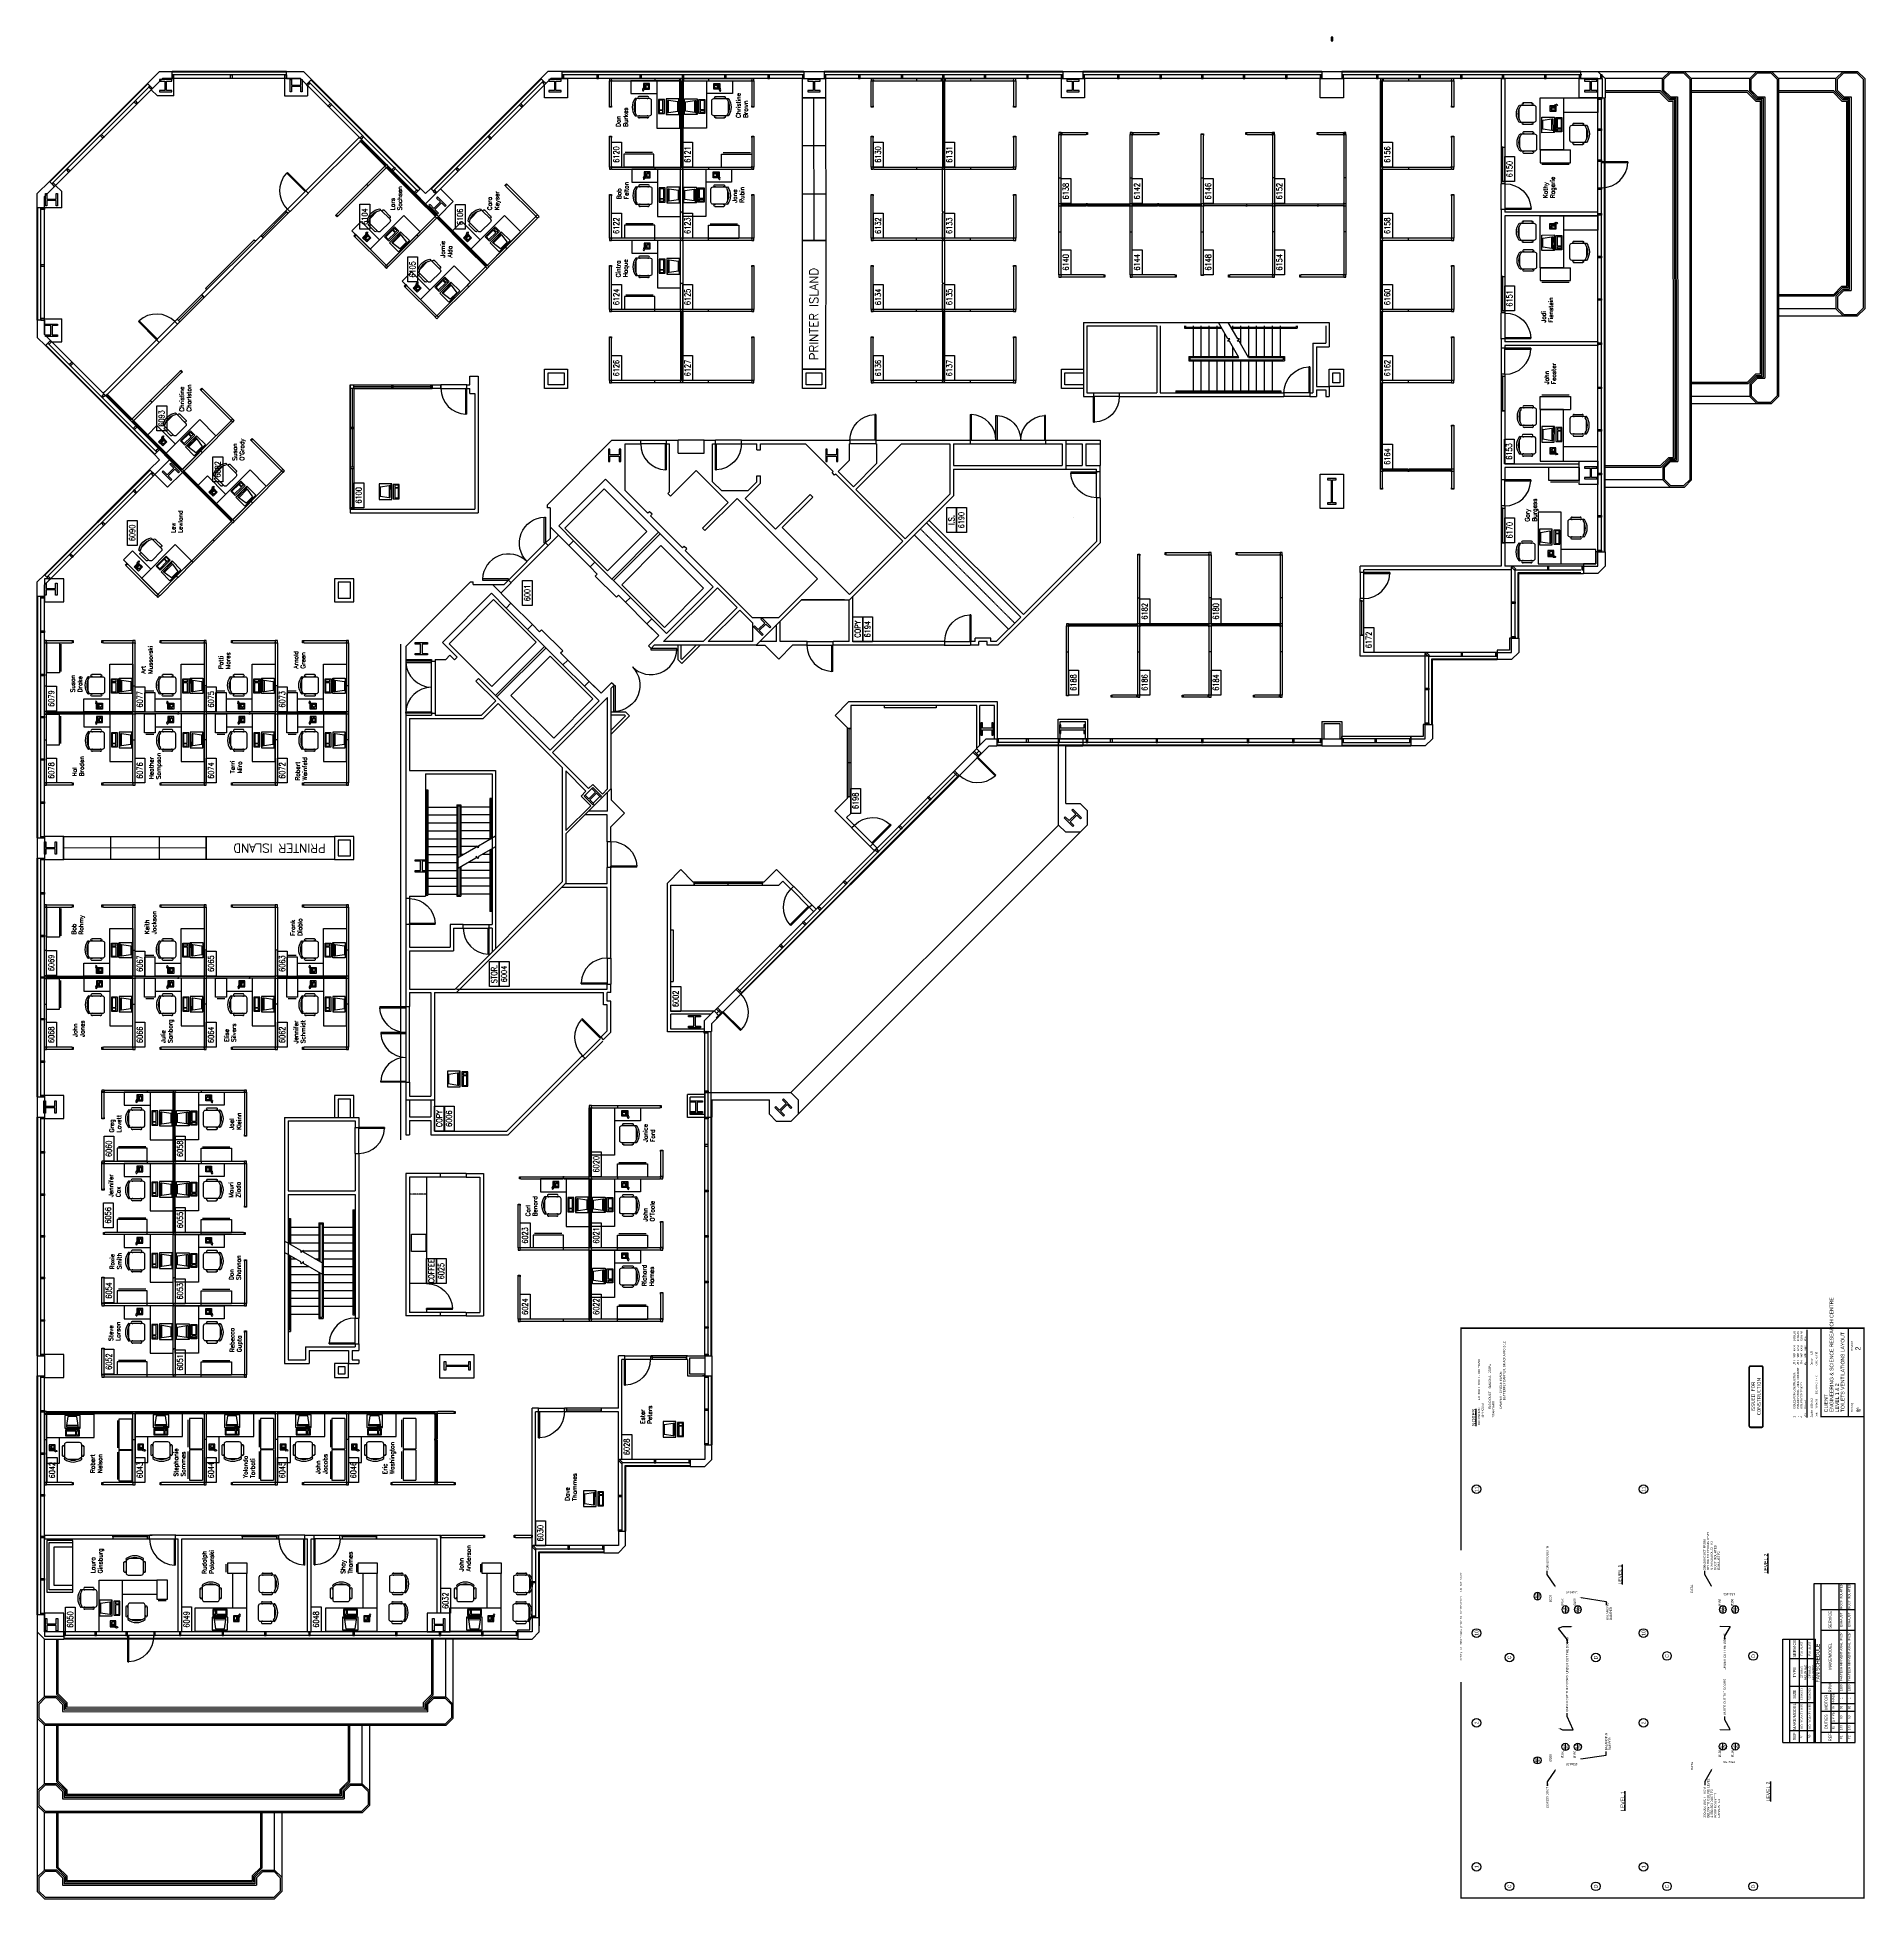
# Model space of a CAD drawing. Header units: millimetres. Extents: x 43 to 3711, y 1330 to 4598.
# Drawn here: x 43 to 2584, y 2010 to 4598 of the extents above; entities that cross this region are included whole.
import ezdxf
from ezdxf import colors
from ezdxf.entities.mleader import LeaderData, LeaderLine
from ezdxf.enums import TextEntityAlignment as Align
from ezdxf.math import Vec2, Vec3

# ---------------------------------------------------------------- set-up
doc = ezdxf.new("R2010")
doc.units = ezdxf.units.MM
doc.linetypes.add('HIDDEN', pattern=[0.375, 0.25, -0.125])
for name, color, linetype in [('2', 6, 'Continuous'), ('4', 4, 'Continuous'), ('A-DOOR-TRIM-3D', 7, 'Continuous'), ('CHAIRS', 4, 'Continuous'), ('CPU', 6, 'Continuous'), ('E-B-CORE', 8, 'Continuous'), ('E-B-ELEV', 8, 'Continuous'), ('E-B-FURR', 6, 'Continuous'), ('E-B-GLAZ', 8, 'Continuous'), ('E-B-MULL', 8, 'Continuous'), ('E-B-SHEL', 2, 'Continuous'), ('E-C-HEAD', 5, 'Continuous'), ('E-F-CASE', 4, 'Continuous'), ('E-F-DOOR', 3, 'Continuous'), ('E-F-PLMB', 2, 'Continuous'), ('E-F-SILL', 8, 'Continuous'), ('E-F-STAIR', 8, 'Continuous'), ('E-F-TERR', 4, 'Continuous'), ('E-S-COLM', 8, 'Continuous'), ('EMPLOYEE', 1, 'Continuous'), ('FILE_CABINETS', 1, 'Continuous'), ('FURNITURE', 3, 'Continuous'), ('IDOORE', 2, 'Continuous'), ('IWALLE', 3, 'Continuous'), ('PANELS_201', 6, 'Continuous'), ('PHONES', 4, 'Continuous'), ('PRINTER_ISLAND', 7, 'Continuous'), ('RMNUM', 40, 'Continuous'), ('SHT-2', 5, 'Continuous'), ('SHT-3', 3, 'Continuous'), ('SHT-6', 6, 'Continuous'), ('SHT-7', 7, 'Continuous'), ('SHTTEXT-2', 5, 'Continuous'), ('SHTTEXT-3', 3, 'Continuous'), ('SHTTEXT-4', 4, 'Continuous'), ('SHTTEXT-5', 6, 'Continuous')]:
    doc.layers.add(name, color=color, linetype=linetype)
doc.styles.add('ARCHITXT', font='simplex.shx')
doc.styles.add('HELV', font='isocp.shx')
doc.styles.add('ROMANS', font='romans', dxfattribs={"width": 0.75, "height": 8})
doc.styles.add('STAMP', font='isocp.shx')
doc.styles.get("Standard").update_dxf_attribs({"font": 'arial.ttf'})

# ---------------------------------------------------------------- blocks, each defined once
blk = doc.blocks.new('DR-36')
for p, q in [((0, 36), (0, 0)), ((0, 36), (1.5, 36)), ((1.5, 36), (1.5, 0)), ((0, 0), (1.5, 0))]:
    blk.add_line(p, q)
blk.add_arc((0, 0), 36, 0, 87.6141)
blk = doc.blocks.new('DOOR')
for p, q in [((23.430248, -26.001126), (23.430248, -62.225809)), ((25.177282, -26.001126), (23.430248, -26.001126)), ((25.177282, -62.225809), (25.177282, -26.001126)), ((23.902282, -62.225809), (25.177282, -62.225809))]:
    blk.add_line(p, q)
blk.add_arc((25.177282, -26.001126), 36.224684, 135, 267.984193)
blk = doc.blocks.new('DR-69P')
for points in [[(1.5, 0), (0, 0), (0, 34.5), (1.5, 34.5)], [(67.5, 0), (69, 0), (69, 34.5), (67.5, 34.5)]]:
    blk.add_lwpolyline(points, close=True)
for centre, start, end in [((0, 0), 0, 87.5104), ((69, 0), 92.4896, 180)]:
    blk.add_arc(centre, 34.5, start, end)
blk = doc.blocks.new('DR-72P')
for points in [[(1.5, 0), (0, 0), (0, 36), (1.5, 36)], [(70.5, 0), (72, 0), (72, 36), (70.5, 36)]]:
    blk.add_lwpolyline(points, close=True)
for centre, start, end in [((0, 0), 0, 87.6141), ((72, 0), 92.3859, 180)]:
    blk.add_arc(centre, 36, start, end)
blk = doc.blocks.new('RMNUM')
at = {"layer": 'RMNUM'}
blk.add_lwpolyline([(-16.33354, 6.674702), (18.388073, 6.674702), (18.388073, -6.982766), (-16.33354, -6.982766), (-16.33354, 6.674702)], dxfattribs=at)
at = {"layer": 'RMNUM', "style": 'ROMANS', "width": 0.75}
blk.add_attdef('NUMBER', text='', height=8, dxfattribs=at).set_placement((1.027267, 0.114097), align=Align.MIDDLE_CENTER)
blk = doc.blocks.new('DESK2')
for p, q in [((33, 0), (-33, 0)), ((-33, 0), (-33, -68)), ((33, -32), (33, 0)), ((-33, -32), (33, -32)), ((-15, -68), (-15, -32)), ((-33, -68), (-15, -68))]:
    blk.add_line(p, q)
blk = doc.blocks.new('CHAIR7')
for p, q in [((0, 9), (0, -9)), ((20, 12), (3, 12)), ((5.1, 15), (17.9, 15)), ((23, -7.4), (23, 7.4)), ((3, -12), (20, -12)), ((5.1, -15), (17.9, -15))]:
    blk.add_line(p, q)
for centre, radius, start, end in [((3, 9), 3, 90, 180), ((5.6, 13.5), 1.56, 73.7398, 286.2602), ((17.4, 13.5), 1.56, 253.7398, 106.2602), ((20, 9), 3, 62.4156, 90), ((22.3, 11.1), 1.1, 53.3099, 212.0274), ((4.8, 0), 19.6, 327.5758, 32.4242), ((7, 0), 20, 323.1301, 36.8699), ((3, -9), 3, 180, 270), ((5.6, -13.5), 1.56, 73.7398, 286.2602), ((17.4, -13.5), 1.56, 253.7398, 106.2602), ((20, -9), 3, 270, 297.5844), ((22.3, -11.1), 1.1, 147.9726, 306.6901)]:
    blk.add_arc(centre, radius, start, end)
blk = doc.blocks.new('RECTANG')
for p, q in [((1, 1), (0, 1)), ((0, 1), (0, 0)), ((0, 0), (1, 0)), ((1, 0), (1, 1))]:
    blk.add_line(p, q)
blk = doc.blocks.new('IBMAT', base_point=(61, 306))
for p, q in [((75, 307), (75, 306)), ((81, 307), (75, 307)), ((81, 306), (81, 307))]:
    blk.add_line(p, q)
at = {"xscale": 21, "yscale": 17, "zscale": 21}
blk.add_blockref('RECTANG', (61, 306), dxfattribs=at)
blk = doc.blocks.new('KEYBOARD', base_point=(60, 294))
for p, xscale, yscale, zscale in [((60, 294), 19, 8, 19), ((61, 295), 13, 5, 13), ((75, 295), 3, 5, 3)]:
    blk.add_blockref('RECTANG', p, dxfattribs=dict(xscale=xscale, yscale=yscale, zscale=zscale))
blk = doc.blocks.new('COMPUTER')
for p, q in [((-6.6, 16.2), (-8.5, 3.5)), ((-8.5, 3.5), (-8.5, 2)), ((8, 3.5), (-8.5, 3.5)), ((-8.5, 2), (8, 2)), ((6.1, 16.2), (-6.6, 16.2)), ((8, 3.5), (6.1, 16.2)), ((8, 2), (8, 3.5))]:
    blk.add_line(p, q)
at = {"xscale": 1.033846153846154, "yscale": 1.033846153846154, "zscale": 1.033846153846154}
for name, p in [('IBMAT', (-10.9, 0)), ('KEYBOARD', (-10, -10.5))]:
    blk.add_blockref(name, p, dxfattribs=at)
blk = doc.blocks.new('FNPHONE')
for p, q in [((-9.1, 0.2), (-9.7, 0)), ((-8.9, 0.6), (-9.5, 0.4)), ((-8.7, 1), (-9.3, 0.8)), ((-8.5, 1.4), (-9.1, 1.2)), ((-8.3, 1.8), (-8.9, 1.6)), ((-7.1, 0.6), (-7.5, -0.6)), ((-7.3, 6.5), (-7.3, 1.5)), ((-6.3, 6.5), (-6.3, 1.5)), ((-3.9, 4.8), (-3.9, 4.8)), ((-3.9, 3.9), (-3.9, 3.9)), ((-3.9, 3), (-3.9, 3)), ((-3.9, 2), (-3.9, 2)), ((-2.9, 4.8), (-2.9, 4.8)), ((-2.9, 3.9), (-2.9, 3.9)), ((-2.9, 3), (-2.9, 3)), ((-2.9, 2), (-2.9, 2)), ((-2, 4.8), (-2, 4.8)), ((-2, 3.9), (-2, 3.9)), ((-2, 3), (-2, 3)), ((-2, 2), (-2, 2)), ((-9.3, -0.2), (-9.9, -0.4)), ((-9.3, -0.6), (-9.9, -0.8)), ((-9.3, -1), (-9.9, -1.2)), ((-9.3, -1.4), (-9.9, -1.6)), ((-9.1, -1.8), (-9.7, -2)), ((-8.9, -2.2), (-9.5, -2.4)), ((-8.4, -2.5), (-9, -2.7)), ((-7.9, -2), (-8.5, -2.2)), ((-7.7, -1.6), (-8.3, -1.8)), ((-7.5, -1.2), (-8.1, -1.4)), ((-7.3, -0.8), (-7.9, -1))]:
    blk.add_line(p, q)
for centre, start, end in [((-6.8, 6.5), 298.4915, 241.5085), ((-6.8, 1.5), 118.4915, 61.5085)]:
    blk.add_arc(centre, 1.05, start, end)
for p, xscale, yscale, zscale in [((-8.2, 0), 8.20528234483245, 8.104073169521023, 8.20528234483245), ((-4.8, 1.3), 3.75, 4.375, 3.75), ((-4, 6.7), 2.03125, 0.46875, 2.03125)]:
    blk.add_blockref('RECTANG', p, dxfattribs=dict(xscale=xscale, yscale=yscale, zscale=zscale))
blk = doc.blocks.new('DESK3')
for p, q in [((72, 0), (0, 0)), ((0, 0), (0, -80)), ((72, -32), (72, 0)), ((0, -32), (72, -32)), ((20, -80), (20, -32)), ((0, -80), (20, -80))]:
    blk.add_line(p, q)
blk = doc.blocks.new('FC15X27A')
for p, q in [((7.53125, 0), (-7.53125, 0)), ((-7.53125, 0), (-7.53125, -26.5)), ((7.53125, -26.5), (7.53125, 0)), ((-7.53125, -26.5), (7.53125, -26.5)), ((-5.53125, -28.5), (5.53125, -28.5))]:
    blk.add_line(p, q)
blk = doc.blocks.new('FC42X18D')
for p, q in [((-21, 0), (-21, -18)), ((-21, 0), (21, 0)), ((21, -18), (21, 0)), ((-21, -18), (21, -18)), ((-19, -20), (19, -20))]:
    blk.add_line(p, q)
blk = doc.blocks.new('SOFA2')
for p, q in [((-36, 0), (-36, -36)), ((36, 0), (-36, 0)), ((36, -36), (36, 0)), ((-33, -36), (-33, -3)), ((-33, -3), (33, -3)), ((-27, -36), (-27, -10)), ((-27, -10), (27, -10)), ((27, -10), (27, -36)), ((33, -3), (33, -36)), ((-36, -36), (36, -36))]:
    blk.add_line(p, q)
blk = doc.blocks.new('A$C2AA66EEE')
for p, q in [((1067.4, 1954.3), (1067.4, 1954.3)), ((1921.1, 1100.7), (1921.1, 1100.7))]:
    blk.add_line(p, q)
at = {"layer": 'A-DOOR-TRIM-3D'}
for p, q in [((816.4, 1979.6), (816.4, 1979.6, 97.5)), ((821.4, 1979.6), (821.4, 1979.6, 97.5))]:
    blk.add_line(p, q, dxfattribs=at)
at = {"layer": 'E-B-CORE'}
for p, q in [((1086.5, 2197), (744.5, 2197)), ((744.5, 2197), (744.5, 2163)), ((979.5, 2192), (749.5, 2192)), ((749.5, 2192), (749.5, 2168)), ((979.5, 2192), (979.5, 2099)), ((1081.5, 2192), (984.5, 2192)), ((984.5, 2192), (984.5, 2099)), ((1081.5, 2192), (1081.5, 2099)), ((1086.5, 2197), (1086.5, 2094)), ((762.5, 2163), (744.5, 2163)), ((767.5, 2168), (749.5, 2168)), ((762.5, 2163), (762.5, 2108)), ((767.5, 2168), (767.5, 2099)), ((1112, 2122.6), (1086.5, 2122.6)), ((1112, 2105.6), (1112, 2122.6)), ((762.5, 2108), (744.5, 2108)), ((744.5, 2108), (744.5, 2094)), ((762.5, 2103), (749.5, 2103)), ((749.5, 2103), (749.5, 2094)), ((762.5, 2103), (762.5, 2094)), ((771.5, 2099), (767.5, 2099)), ((771.5, 2099), (771.5, 2094)), ((979.5, 2099), (807.5, 2099)), ((807.5, 2099), (807.5, 2094)), ((1036.5, 2099), (984.5, 2099)), ((1036.5, 2099), (1036.5, 2094)), ((1081.5, 2099), (1072.5, 2099)), ((1072.5, 2099), (1072.5, 2094)), ((1086.5, 2105.6), (1112, 2105.6)), ((749.5, 2094), (744.5, 2094)), ((771.5, 2094), (762.5, 2094)), ((1036.5, 2094), (807.5, 2094)), ((1086.5, 2094), (1072.5, 2094)), ((1111, 2028.6), (1111, 1988.6)), ((1135.5, 2028.6), (1111, 2028.6)), ((1116, 2023.6), (1116, 1993.6)), ((1135.5, 2023.6), (1116, 2023.6)), ((1135.5, 2028.6), (1135.5, 2023.6)), ((1265, 2028.6), (1240.5, 2028.6)), ((1240.5, 2028.6), (1240.5, 2023.6)), ((1260, 2023.6), (1240.5, 2023.6)), ((1260, 2023.6), (1260, 1993.6)), ((1354.7, 2028.6), (1265, 2028.6)), ((1318, 2023.6), (1265, 2023.6)), ((1265, 2023.6), (1265, 1960.1)), ((1318, 2023.6), (1318, 1962)), ((1323, 2023.6), (1323, 1967)), ((1354.7, 2023.6), (1323, 2023.6)), ((1354.7, 2023.6), (1354.7, 2028.6)), ((1646, 2028.6), (1390.7, 2028.6)), ((1390.7, 2023.6), (1390.7, 2028.6)), ((1394, 2023.6), (1390.7, 2023.6)), ((1394, 2023.6), (1394, 2001)), ((1569, 2023.6), (1569, 1903.6)), ((1641, 2023.6), (1569, 2023.6)), ((1641, 2023.6), (1641, 1921)), ((1646, 2028.6), (1646, 1992.6)), ((1741.3, 2028.6), (1723.4, 2028.6)), ((1723.4, 2028.6), (1723.4, 1992.6)), ((1831.4, 1938.5), (1741.3, 2028.6)), ((1260, 1993.6), (1116, 1993.6)), ((1564, 2001), (1394, 2001)), ((1564, 2001), (1564, 1908.6)), ((1260, 1988.6), (1111, 1988.6)), ((1260, 1988.6), (1260, 1958)), ((1648.7, 1992.6), (1646, 1992.6)), ((1646, 1987.6), (1646, 1923.1)), ((1648.7, 1987.6), (1646, 1987.6)), ((1648.7, 1992.6), (1648.7, 1987.6)), ((1723.4, 1992.6), (1720.7, 1992.6)), ((1720.7, 1992.6), (1720.7, 1987.6)), ((1723.4, 1987.6), (1720.7, 1987.6)), ((1723.4, 1987.6), (1723.4, 1973)), ((1723.4, 1973), (1729.3, 1967.1)), ((1726.5, 1957.2), (1747, 1977.7)), ((1747, 1977.7), (1815.2, 1909.5)), ((1412, 1806), (1260, 1958)), ((1414.1, 1811), (1265, 1960.1)), ((1349.5, 1962), (1318, 1962)), ((1354.5, 1967), (1323, 1967)), ((1349.5, 1962), (1349.5, 1948.6)), ((1349.5, 1948.6), (1354.5, 1948.6)), ((1354.5, 1948.6), (1354.5, 1967)), ((1722.9, 1960.8), (1729.3, 1967.1)), ((1726.5, 1957.2), (1722.9, 1960.8)), ((1597.3, 1828), (1696.8, 1927.5)), ((1641, 1921), (1662.1, 1899.9)), ((1646, 1923.1), (1665.6, 1903.5)), ((1665.6, 1903.5), (1693.2, 1931.1)), ((1696.8, 1927.5), (1693.2, 1931.1)), ((1827.4, 1934.9), (1831.4, 1934.9)), ((1827.4, 1934.9), (1827.4, 1891.7)), ((1831.4, 1938.5), (1831.4, 1934.9)), ((1349.5, 1908.6), (1316.5, 1908.6)), ((1569, 1903.6), (1321.5, 1903.6)), ((1349.5, 1908.6), (1349.5, 1912.6)), ((1349.5, 1912.6), (1354.5, 1912.6)), ((1354.5, 1912.6), (1354.5, 1908.6)), ((1564, 1908.6), (1354.5, 1908.6)), ((1573.2, 1811), (1662.1, 1899.9)), ((1794.7, 1889), (1815.2, 1909.5)), ((1801.4, 1882.3), (1827.4, 1908.2)), ((1815.6, 1896.4), (1829.8, 1882.2)), ((1827.4, 1891.7), (1833.4, 1885.7)), ((1794.7, 1889), (1801.4, 1882.3)), ((1829.8, 1882.2), (1833.4, 1885.7)), ((1715.7, 1810), (1765, 1859.3)), ((1735.2, 1810.4), (1764.6, 1839.8)), ((1761.7, 1842.6), (1771.7, 1852.6)), ((1761.7, 1842.6), (1764.6, 1839.8)), ((1765, 1859.3), (1771.7, 1852.6)), ((1543.7, 1774.4), (1593.8, 1824.5)), ((1593.8, 1824.5), (1670.3, 1748)), ((1597.3, 1828), (1665.5, 1759.8)), ((1722.4, 1803.3), (1732.4, 1813.3)), ((1732.4, 1813.3), (1735.2, 1810.4)), ((1881.7, 1830.5), (1885.2, 1834.1)), ((1895.9, 1816.3), (1881.7, 1830.5)), ((1881.7, 1802), (1907.6, 1828)), ((1891.3, 1828), (1885.2, 1834.1)), ((1888.4, 1795.3), (1908.9, 1815.8)), ((1933.9, 1828), (1891.3, 1828)), ((1973.9, 1750.8), (1908.9, 1815.8)), ((1933.9, 1828), (1933.9, 1832)), ((1937.9, 1832), (1933.9, 1832)), ((2028, 1741.9), (1937.9, 1832)), ((1480.7, 1806), (1412, 1806)), ((1573.2, 1811), (1414.1, 1811)), ((1480.7, 1806), (1543.6, 1743)), ((1568.2, 1806), (1485.3, 1806)), ((1485.3, 1806), (1519.8, 1771.4)), ((1540.1, 1778), (1568.2, 1806)), ((1715.7, 1810), (1722.4, 1803.3)), ((1881.7, 1802), (1885.2, 1805.6)), ((1888.4, 1795.3), (1881.7, 1802)), ((1533.2, 1784.9), (1519.8, 1771.4)), ((1523.3, 1767.9), (1530.2, 1761)), ((1530.2, 1761), (1532.5, 1758.7)), ((1533.2, 1784.9), (1540.2, 1778)), ((1533.2, 1780.6), (1545.3, 1768.6)), ((1533.9, 1781.4), (1533.9, 1781.4)), ((1549.5, 1768.6), (1536.1, 1755.2)), ((1543.7, 1774.4), (1549.5, 1768.6)), ((1665.5, 1759.8), (1686, 1780.3)), ((1665.5, 1759.8), (1686, 1780.3)), ((1676.3, 1757.1), (1692.7, 1773.6)), ((1682.7, 1763.6), (1692.7, 1773.6)), ((1686, 1780.3), (1692.7, 1773.6)), ((1686, 1780.3), (1692.7, 1773.6)), ((1809.4, 1716.3), (1858.7, 1765.6)), ((1809.8, 1735.8), (1839.2, 1765.2)), ((1842, 1762.3), (1839.2, 1765.2)), ((1842, 1762.3), (1852, 1772.3)), ((1858.7, 1765.6), (1852, 1772.3)), ((1536.1, 1755.2), (1543.2, 1748)), ((1543.2, 1748), (1670.3, 1748)), ((1543.6, 1743), (1683.3, 1743)), ((1644.8, 1717.5), (1619.4, 1743)), ((1644.8, 1717.5), (1619.4, 1743)), ((1644.8, 1723.2), (1625, 1743)), ((1645.8, 1724.2), (1645.8, 1743)), ((1649.8, 1722.5), (1649.8, 1743)), ((1676.3, 1757.1), (1690.8, 1742.5)), ((1683.3, 1743), (1687.3, 1738.9)), ((1687.3, 1738.9), (1690.8, 1742.5)), ((1812.7, 1733), (1809.8, 1735.8)), ((1824.3, 1601.1), (1973.9, 1750.8)), ((2028, 1741.9), (2028, 1701.9)), ((1645.8, 1724.2), (1644.8, 1723.2)), ((1649.8, 1722.5), (1644.8, 1717.5)), ((1802.7, 1723), (1812.7, 1733)), ((1809.4, 1716.3), (1802.7, 1723)), ((1926.5, 1691.8), (1958.1, 1723.4)), ((1958.1, 1723.4), (2023, 1723.4)), ((2023, 1723.4), (2023, 1701.9)), ((1738.6, 1687.4), (1742.1, 1690.9)), ((1743, 1683.1), (1738.6, 1687.5)), ((1756.5, 1676.9), (1742.1, 1691)), ((1743, 1625), (1743, 1683.1)), ((1756.5, 1676.9), (1773, 1693.3)), ((1759.2, 1666.1), (1779.7, 1686.6)), ((1759.2, 1666.1), (1779.7, 1686.6)), ((1763, 1683.3), (1773, 1693.3)), ((1779.7, 1686.6), (1773, 1693.3)), ((1779.7, 1686.6), (1773, 1693.3)), ((1878.4, 1643.7), (1923, 1688.2)), ((1925.1, 1686.1), (1923, 1688.2)), ((1925.1, 1686.1), (1928.6, 1689.6)), ((1928.6, 1689.6), (1926.5, 1691.8)), ((2023, 1701.9), (2028, 1701.9)), ((1748, 1615.1), (1748, 1670.3)), ((1823, 1595.3), (1748, 1670.3)), ((1824.3, 1601.1), (1759.2, 1666.1)), ((1950.5, 1660.6), (1954.1, 1664.2)), ((1986.2, 1625), (1950.5, 1660.6)), ((1956.3, 1661.9), (1954.1, 1664.2)), ((1956.3, 1661.9), (2023, 1661.9)), ((2023, 1665.9), (2028, 1665.9)), ((2023, 1665.9), (2023, 1661.9)), ((2028, 1665.9), (2028, 1649.9)), ((1722.5, 1649.8), (1717.5, 1644.8)), ((1743, 1619.4), (1717.5, 1644.8)), ((1743, 1619.4), (1717.5, 1644.8)), ((1722.5, 1649.8), (1743, 1649.8)), ((1724.2, 1645.8), (1723.2, 1644.8)), ((1743, 1625), (1723.2, 1644.8)), ((1724.2, 1645.8), (1743, 1645.8)), ((1743, 1541.5), (1743, 1640.7)), ((1781.1, 1546.3), (1874.9, 1640.1)), ((1877, 1638), (1874.9, 1640.1)), ((1877, 1638), (1880.5, 1641.6)), ((1880.5, 1641.6), (1878.4, 1643.7)), ((2010, 1649.9), (2010, 1613.9)), ((2010, 1649.9), (2028, 1649.9)), ((1743, 1612.5), (1743, 1619.4)), ((1743, 1541.5), (1743, 1605.4)), ((1795.4, 1567.7), (1748, 1615.1)), ((1791.9, 1564.2), (1748, 1608)), ((1748, 1546.3), (1748, 1608)), ((1902.5, 1612.6), (1906, 1616.1)), ((1947, 1568), (1902.5, 1612.6)), ((1941.7, 1580.4), (1906, 1616.1)), ((1986.2, 1625), (1941.7, 1580.4)), ((2010, 1613.9), (2028, 1613.9)), ((2028, 1613.9), (2028, 1597.9)), ((1795.4, 1567.7), (1823, 1595.3)), ((1970.3, 1601.9), (1957.6, 1589.2)), ((1957.6, 1553.2), (1957.6, 1589.2)), ((1970.3, 1601.9), (2023, 1601.9)), ((2023, 1601.9), (2023, 1597.9)), ((2023, 1597.9), (2028, 1597.9)), ((1774, 1546.3), (1791.9, 1564.2)), ((1835.3, 1456.3), (1947, 1568)), ((1904.6, 1514.3), (1947, 1556.7)), ((1968.2, 1535.5), (1947, 1556.7)), ((1970.3, 1540.5), (1957.6, 1553.2)), ((2023, 1561.9), (2028, 1561.9)), ((2023, 1561.9), (2023, 1540.5)), ((2028, 1561.9), (2028, 1411)), ((1806.3, 1478.2), (1743, 1541.5)), ((1774, 1546.3), (1748, 1546.3)), ((1781.1, 1510.5), (1781.1, 1546.3)), ((1968.2, 1535.5), (1978.6, 1535.5)), ((1970.3, 1540.5), (1978.6, 1540.5)), ((1978.6, 1540.5), (1978.6, 1535.5)), ((2014.6, 1540.5), (2014.6, 1535.5)), ((2014.6, 1540.5), (2023, 1540.5)), ((2014.6, 1535.5), (2023, 1535.5)), ((2023, 1535.5), (2023, 1472.9)), ((1835.3, 1456.3), (1781.1, 1510.5)), ((1813.4, 1411.7), (1906.7, 1505.1)), ((1952.7, 1466.2), (1904.6, 1514.3)), ((1949.1, 1462.7), (1906.7, 1505.1)), ((1806.3, 1418.8), (1806.3, 1478.2)), ((1806.3, 1478.2), (1806.3, 1411.7)), ((1949.1, 1462.7), (1952.7, 1466.2)), ((1984.5, 1434.4), (2023, 1472.9)), ((1887.6, 1337.5), (1980.9, 1430.8)), ((1963.4, 1406.2), (1984.6, 1427.4)), ((1979.5, 1432.3), (1983.1, 1435.8)), ((1980.9, 1430.8), (1979.5, 1432.3)), ((1984.5, 1434.4), (1983.1, 1435.8)), ((1984.6, 1427.4), (2000, 1412)), ((1951, 1267), (1806.3, 1411.7)), ((1887.6, 1337.5), (1813.4, 1411.7)), ((1891.1, 1334), (1959.8, 1402.7)), ((1959.8, 1402.7), (2023, 1339.5)), ((1963.4, 1406.2), (1995.6, 1374)), ((2023, 1412), (2000, 1412)), ((2023, 1412), (2023, 1411)), ((2028, 1411), (2023, 1411)), ((2023, 1374), (1995.6, 1374)), ((2023, 1375), (2023, 1374)), ((2028, 1375), (2023, 1375)), ((2028, 1375), (2028, 1244)), ((1953.1, 1272), (1891.1, 1334)), ((2023, 1339.5), (2023, 1272)), ((2023, 1272), (1953.1, 1272)), ((1988, 1267), (1951, 1267)), ((1988, 1267), (1988, 1111)), ((1993, 1267), (1993, 1116)), ((2023, 1267), (1993, 1267)), ((2023, 1267), (2023, 1244)), ((2028, 1244), (2023, 1244)), ((2023, 1139), (2023, 1116)), ((2028, 1139), (2023, 1139)), ((2028, 1139), (2028, 1111)), ((2023, 1116), (1993, 1116)), ((2028, 1111), (1988, 1111)), ((2192, 1086.5), (2089, 1086.5)), ((2089, 1086.5), (2089, 1072.5)), ((2094, 1072.5), (2089, 1072.5)), ((2187, 1081.5), (2094, 1081.5)), ((2094, 1081.5), (2094, 1072.5)), ((2187, 1081.5), (2187, 984.5)), ((2192, 1086.5), (2192, 744.5)), ((2089, 1036.5), (2089, 807.5)), ((2094, 1036.5), (2089, 1036.5)), ((2094, 1036.5), (2094, 984.5)), ((2187, 984.5), (2094, 984.5)), ((2187, 979.5), (2094, 979.5)), ((2094, 979.5), (2094, 807.5)), ((2094, 807.5), (2089, 807.5)), ((2094, 771.5), (2089, 771.5)), ((2089, 771.5), (2089, 762.5)), ((2098, 762.5), (2089, 762.5)), ((2094, 771.5), (2094, 767.5)), ((2163, 767.5), (2094, 767.5)), ((2098, 762.5), (2098, 749.5)), ((2103, 762.5), (2103, 744.5)), ((2158, 762.5), (2103, 762.5)), ((2158, 762.5), (2158, 744.5)), ((2163, 767.5), (2163, 749.5)), ((2098, 749.5), (2089, 749.5)), ((2089, 749.5), (2089, 744.5)), ((2103, 744.5), (2089, 744.5)), ((2192, 744.5), (2158, 744.5)), ((2187, 749.5), (2163, 749.5))]:
    blk.add_line(p, q, dxfattribs=at)
for points in [[(744.5, 2127.6), (725, 2127.6), (725, 2108), (744.5, 2108)], [(739.5, 2122.6), (730, 2122.6), (730, 2113), (739.5, 2113)], [(2127, 744.5), (2127, 725), (2103, 725), (2103, 744.5)], [(2122, 739.5), (2122, 730), (2108, 730), (2108, 739.5)]]:
    blk.add_lwpolyline(points, close=True, dxfattribs=at)
for points in [[(1117, 2127.6), (1086.5, 2127.6)], [(1086.5, 2100.6), (1117, 2100.6), (1117, 2127.6)]]:
    blk.add_lwpolyline(points, dxfattribs=at)
at = {"layer": 'E-B-ELEV'}
for p, q in [((1739.3, 1833.6), (1671.1, 1901.8)), ((1741.4, 1835.7), (1673.2, 1903.9)), ((1833, 1739.9), (1898, 1674.9)), ((1835.1, 1742), (1900.1, 1677))]:
    blk.add_line(p, q, dxfattribs=at)
for points in [[(1685.7, 1908.9), (1747.3, 1847.3), (1806.7, 1906.7), (1745.1, 1968.3)], [(1613.8, 1822.9), (1673.2, 1882.3), (1727.7, 1827.7), (1668.4, 1768.3)], [(1901.2, 1693.4), (1846.6, 1747.9), (1906, 1807.3), (1960.6, 1752.8)], [(1822.3, 1614.4), (1881.7, 1673.8), (1827.1, 1728.4), (1767.7, 1669)]]:
    blk.add_lwpolyline(points, close=True, dxfattribs=at)
at = {"layer": 'E-B-FURR'}
for p, q in [((395, 2531), (727, 2531)), ((505.5, 2531), (500.4, 2531)), ((500.5, 2531), (500.5, 2381)), ((505.5, 2531), (505.5, 2381)), ((755, 2531), (1087, 2531)), ((1115, 2531), (1447, 2531)), ((1475, 2531), (1811, 2531)), ((1833.9, 2523.9), (1980.5, 2377.4)), ((2175, 2531), (2015.1, 2371)), ((2165, 2520.9), (2165, 2507)), ((2175, 2531), (2351, 2531)), ((2197, 2531), (2197, 2507)), ((2373.9, 2523.9), (2523.9, 2373.9)), ((2373.9, 2507), (2382.4, 2515.5)), ((371.1, 1873), (371.1, 2504)), ((2165, 2507), (2197, 2507)), ((2351, 2507), (2373.9, 2507)), ((2090.8, 2446.7), (2089.8, 2445.7)), ((2091.9, 2443.6), (2089.8, 2445.7)), ((2164.1, 2371.5), (2091.9, 2443.6)), ((2092.4, 2448.3), (2093.4, 2449.2)), ((2095.5, 2447.1), (2093.4, 2449.2)), ((2167.6, 2375), (2095.5, 2447.1)), ((2450.7, 2447.2), (2447.2, 2450.7)), ((500.5, 2387.8), (505.5, 2387.8)), ((500.5, 2384.8), (505.5, 2384.8)), ((2507, 2373.9), (2515.5, 2382.4)), ((1962.8, 2359.7), (1983.3, 2339.2)), ((2507, 2351), (2507, 2373.9)), ((371.1, 2345), (500.5, 2345)), ((371.1, 2339.9), (371.1, 2344.9)), ((371.1, 2340), (500.5, 2340)), ((500.5, 2348.8), (500.5, 2345)), ((500.5, 2348.8), (505.5, 2348.8)), ((500.5, 2340), (500.5, 2205.1)), ((505.5, 2348.8), (505.5, 2205.1)), ((2346, 2189.6), (2189.5, 2346)), ((2349.5, 2193.1), (2193.1, 2349.5)), ((2531, 2175.1), (2531, 2351)), ((2306.8, 2239.2), (2238.9, 2307.1)), ((500.5, 2205.1), (505.5, 2205.1)), ((2531, 2175.1), (2371, 2015.1)), ((2531, 2197), (2506.8, 2197)), ((2506.8, 2197), (2506.8, 2165)), ((371.1, 2165), (500.5, 2165)), ((371.1, 2164.9), (371.1, 2159.9)), ((371.1, 2160), (500.5, 2160)), ((500.5, 2169.1), (505.5, 2169.1)), ((500.5, 2169.1), (500.5, 2165)), ((500.5, 2160), (500.5, 2156.1)), ((500.5, 2156.1), (505.5, 2156.1)), ((505.5, 2169.1), (505.5, 2156.1)), ((2445.7, 2089.9), (2371.4, 2164.1)), ((2449.2, 2093.4), (2375, 2167.6)), ((2521, 2165), (2506.8, 2165)), ((500.4, 2120.1), (505.4, 2120.1)), ((500.5, 2120.1), (500.5, 1985)), ((500.5, 2120.1), (505.5, 2120.1)), ((505.5, 2120.1), (505.5, 1980)), ((1927.1, 2105.7), (1927.1, 1927.7)), ((1932.1, 2105.7), (1927.1, 2105.7)), ((2105.1, 2105.7), (1932.1, 2105.7)), ((1932.1, 2105.7), (1932.1, 1932.7)), ((2100.1, 2100.7), (1932.1, 2100.7)), ((2100.1, 2100.7), (2100.1, 1991.7)), ((2105.1, 2105.7), (2105.1, 1991.7)), ((2446.7, 2090.8), (2445.7, 2089.9)), ((2448.2, 2092.4), (2449.2, 2093.4)), ((1008.4, 2028.6), (810.4, 2028.6)), ((810.4, 1980.6), (810.4, 2028.6)), ((1003.4, 2023.6), (815.4, 2023.6)), ((815.4, 1980.6), (815.4, 2023.6)), ((1003.4, 1980.6), (1003.4, 2023.6)), ((1008.4, 1980.6), (1008.4, 2028.6)), ((1110.4, 2028.6), (1062.4, 2028.6)), ((1062.4, 2028.6), (1062.4, 2023.6)), ((1082.4, 2023.6), (1062.4, 2023.6)), ((1082.4, 2023.6), (1082.4, 1993.6)), ((1087.4, 2023.6), (1087.4, 1993.6)), ((1110.4, 2023.6), (1087.4, 2023.6)), ((1082.4, 1993.6), (1062.4, 1993.6)), ((1062.4, 1993.6), (1062.4, 1886)), ((1110.4, 1993.6), (1087.4, 1993.6)), ((397.1, 1985), (500.5, 1985)), ((397.1, 1980), (505.5, 1980)), ((815.4, 1980.6), (810.4, 1980.6)), ((1008.4, 1980.6), (1003.4, 1980.6)), ((1110.4, 1988.6), (1067.4, 1988.6)), ((1067.4, 1988.6), (1067.4, 1888.1)), ((2100.1, 1979.7), (2100.1, 1991.7)), ((2100.1, 1979.7), (2100.1, 1991.7)), ((2100.1, 1979.7), (2105.1, 1979.7)), ((2105.1, 1991.7), (2105.1, 1979.7)), ((2105.1, 1991.7), (2105.1, 1979.7)), ((2360, 1962.5), (2339.2, 1983.3)), ((2523.9, 1833.9), (2377.7, 1980.1)), ((371.1, 1966.7), (397.1, 1966.7)), ((810.4, 1944.6), (810.4, 1920.6)), ((815.4, 1944.6), (810.4, 1944.6)), ((815.4, 1944.6), (815.4, 1925.6)), ((1003.4, 1944.6), (1003.4, 1925.6)), ((1008.4, 1944.6), (1003.4, 1944.6)), ((1008.4, 1944.6), (1008.4, 1920.6)), ((1260, 1958), (1260, 1753.6)), ((1265, 1958), (1265, 1748.6)), ((2100.1, 1943.7), (2100.1, 1939.7)), ((2100.1, 1943.7), (2105.1, 1943.7)), ((2105.1, 1943.7), (2105.1, 1939.7)), ((1008.4, 1920.6), (810.4, 1920.6)), ((1003.4, 1925.6), (815.4, 1925.6)), ((2117.1, 1927.7), (1927.1, 1927.7)), ((2093.1, 1932.7), (1932.1, 1932.7)), ((2093.1, 1939.7), (2093.1, 1932.7)), ((2093.1, 1939.7), (2100.1, 1939.7)), ((2105.1, 1939.7), (2117.1, 1939.7)), ((2117.1, 1939.7), (2117.1, 1927.7)), ((1062.4, 1886), (1168.9, 1779.5)), ((1067.4, 1888.1), (1172.5, 1783)), ((391, 1853), (489.4, 1853)), ((489.6, 1853), (682, 1853)), ((491, 1753), (491, 1851.4)), ((491, 1848), (677, 1848)), ((677, 1844), (677, 1848)), ((677, 1844), (682, 1844)), ((682, 1844), (682, 1853)), ((677, 1733), (677, 1808)), ((677, 1808), (682, 1808)), ((682, 1733), (682, 1808)), ((1406.3, 1748.6), (1406.3, 1811.7)), ((1411.3, 1748.6), (1411.3, 1807.2)), ((2531, 1475), (2531, 1811)), ((1172.6, 1783.1), (1168.9, 1779.5)), ((1507.3, 1748.6), (1507.3, 1779.4)), ((1512.3, 1748.1), (1512.3, 1774.4)), ((1198, 1757.6), (1194.4, 1754)), ((1194.4, 1754), (1204.8, 1743.6)), ((1197.9, 1757.5), (1206.9, 1748.6)), ((1204.8, 1743.6), (1248.2, 1743.6)), ((1206.9, 1748.6), (1243.2, 1748.6)), ((1243.2, 1753.6), (1260, 1753.6)), ((1243.2, 1748.6), (1243.2, 1753.6)), ((1248.2, 1743.5), (1248.2, 1748.6)), ((1248.2, 1748.6), (1260.2, 1748.6)), ((1260.2, 1743.5), (1260.2, 1748.6)), ((1260.2, 1743.6), (1271.9, 1743.6)), ((1265, 1748.6), (1271.9, 1748.6)), ((1271.9, 1748.8), (1271.9, 1743.6)), ((1308, 1748.8), (1308, 1743.6)), ((1308, 1748.6), (1406.3, 1748.6)), ((1308, 1743.6), (1433.8, 1743.6)), ((1411.3, 1748.6), (1433.8, 1748.6)), ((1433.8, 1743.3), (1433.8, 1748.6)), ((1469.8, 1743.3), (1469.8, 1748.6)), ((1469.8, 1748.6), (1507.3, 1748.6)), ((1469.8, 1743.6), (1490.3, 1743.6)), ((1490.3, 1743.6), (1509.5, 1724.4)), ((1509.5, 1724.4), (1528.2, 1743.1)), ((1512.3, 1748.1), (1538.5, 1748.1)), ((1543.5, 1743.1), (1528.2, 1743.1)), ((511, 1733), (609.4, 1733)), ((609.4, 1733), (677, 1733)), ((611, 1633), (611, 1731.4)), ((611, 1728), (750, 1728)), ((682, 1733), (755, 1733)), ((750, 1724), (750, 1728)), ((750, 1724), (755, 1724)), ((755, 1724), (755, 1733)), ((750, 1637), (750, 1688)), ((750, 1688), (755, 1688)), ((755, 1637), (755, 1688)), ((1205.4, 1613.6), (1205.4, 1664.9)), ((1205.4, 1664.9), (1412.3, 1664.9)), ((1209.4, 1613.6), (1209.4, 1659.9)), ((1209.4, 1659.9), (1230, 1659.9)), ((1230, 1604.6), (1230, 1659.9)), ((1234, 1600.6), (1234, 1659.9)), ((1234, 1659.9), (1409.2, 1659.9)), ((1275.4, 1659.6), (1275.4, 1656.6)), ((1347.4, 1659.6), (1347.4, 1656.6)), ((1409.2, 1659.9), (1409.2, 1509.9)), ((1412.3, 1664.9), (1431, 1646.2)), ((727, 1637), (727, 1613)), ((750, 1637), (727, 1637)), ((730, 1634), (730, 1613)), ((752, 1634), (730, 1634)), ((752, 1634), (752, 1613)), ((755, 1637), (755, 1613)), ((1086.4, 1613), (1086.4, 1637)), ((1086.4, 1637), (1118.4, 1637)), ((1090.4, 1613), (1090.4, 1633)), ((1090.4, 1633), (1114.4, 1633)), ((1114.4, 1613), (1114.4, 1633)), ((1118.4, 1613), (1118.4, 1637)), ((1347.4, 1656.6), (1275.4, 1656.6)), ((1414.2, 1629.4), (1431, 1646.2)), ((631, 1613), (729.4, 1613)), ((755, 1613), (1203.7, 1613)), ((1414.2, 1629.4), (1414.2, 1530.4)), ((1234.4, 1599.9), (1599.2, 1235.1)), ((1414.2, 1530.4), (1431.2, 1513.3)), ((1723.8, 1510.1), (1743, 1529.4)), ((1743, 1541.5), (1743, 1529.4)), ((1748, 1512.9), (1748, 1536.5)), ((1415, 1504.1), (1404, 1493.1)), ((1431.2, 1513.3), (1407.6, 1489.6)), ((1409.2, 1509.9), (1415, 1504.1)), ((1743, 1490.9), (1723.8, 1510.1)), ((1748, 1512.9), (1771.6, 1512.9)), ((1748, 1470.4), (1748, 1507.9)), ((1748, 1507.9), (1776.6, 1507.9)), ((1403.9, 1493.2), (1407.6, 1489.6)), ((1743, 1470.4), (1743, 1490.9)), ((1378.5, 1467.4), (1372.7, 1461.6)), ((1382.2, 1464.1), (1376.2, 1458)), ((1378.6, 1467.6), (1382.2, 1464.1)), ((1742.7, 1470.4), (1748, 1470.4)), ((1512.7, 1431.8), (1489, 1408.2)), ((1529.7, 1414.9), (1512.7, 1431.8)), ((1527.9, 1416.7), (1512.7, 1431.8)), ((1628.8, 1414.9), (1645.5, 1431.6)), ((1664.2, 1412.9), (1645.5, 1431.6)), ((1742.7, 1434.4), (1748, 1434.4)), ((1743, 1279.6), (1743, 1434.4)), ((1748, 1411.9), (1748, 1434.4)), ((2531, 1115), (2531, 1447)), ((1492.6, 1404.5), (1489, 1408.2)), ((1503.5, 1415.6), (1492.5, 1404.6)), ((1509.2, 1409.9), (1503.5, 1415.6)), ((1659.2, 1409.9), (1509.2, 1409.9)), ((1628.8, 1414.9), (1529.7, 1414.9)), ((1659.2, 1234.6), (1659.2, 1409.9)), ((1664.2, 1206), (1664.2, 1412.9)), ((1748, 1411.9), (1806.6, 1411.9)), ((1748, 1279.6), (1748, 1406.9)), ((1748, 1406.9), (1811.1, 1406.9)), ((1463.3, 1382.7), (1457.3, 1376.7)), ((1460.9, 1373.3), (1457.4, 1376.9)), ((1466.8, 1379.2), (1460.9, 1373.2)), ((1463.3, 1382.7), (1466.8, 1379.2)), ((1656.2, 1291.3), (1656.2, 1363.3)), ((1659.2, 1363.3), (1656.2, 1363.3)), ((1782.2, 1173.3), (1913.4, 1304.6)), ((1785.7, 1169.8), (1917, 1301.1)), ((1659.2, 1291.3), (1656.2, 1291.3)), ((1748.2, 1279.6), (1743, 1279.6)), ((1743, 1232), (1743, 1243.6)), ((1748.2, 1243.6), (1743, 1243.6)), ((1748, 1237), (1748, 1243.6)), ((1599.9, 1234.6), (1659.2, 1234.6)), ((1603.9, 1230.6), (1659.2, 1230.6)), ((1659.2, 1210), (1659.2, 1230.6)), ((1742.9, 1232), (1748, 1232)), ((1742.9, 1220), (1748, 1220)), ((1743, 1205.4), (1743, 1220)), ((1748, 1237), (1753, 1237)), ((1748, 1220), (1748, 1232)), ((1753, 1215), (1753, 1237)), ((1613, 1210), (1659.2, 1210)), ((1613, 1206), (1664.2, 1206)), ((1613, 755), (1613, 1204.4)), ((1885.4, 1063), (1743, 1205.4)), ((1748, 1207.5), (1748, 1215)), ((1748, 1215), (1753, 1215)), ((1782.2, 1173.3), (1748, 1207.5)), ((1887.5, 1068), (1785.7, 1169.8)), ((1613, 1121.7), (1640, 1121.7)), ((1613, 1121.7), (1613, 1118.7)), ((1613, 1118.7), (1620.5, 1118.7)), ((1632.5, 1118.7), (1637, 1118.7)), ((1637, 1118.7), (1637, 1083.3)), ((1640, 1121.7), (1640, 1080.3)), ((1988, 1111), (1988, 1068)), ((1993, 1111), (1993, 1088)), ((2023, 1088), (1993, 1088)), ((2023, 1111), (2023, 1088)), ((2028, 1111), (2028, 1063)), ((2105, 1112), (2122, 1112)), ((2105, 1086.4), (2105, 1112)), ((2122, 1112), (2122, 1086.4)), ((1613, 1083.3), (1637, 1083.3)), ((1613, 1083.3), (1613, 1080.3)), ((1613, 1080.3), (1640, 1080.3)), ((1948, 1063), (1885.4, 1063)), ((1948, 1068), (1887.5, 1068)), ((1948, 1063), (1948, 1068)), ((1984, 1068), (1988, 1068)), ((1984, 1063), (1984, 1068)), ((1984, 1063), (1993, 1063)), ((2023, 1083), (1993, 1083)), ((1993, 1083), (1993, 1063)), ((2023, 1083), (2023, 1063)), ((2028, 1063), (2023, 1063)), ((2531, 755), (2531, 1087)), ((1637, 755), (1613, 755)), ((1634, 752), (1613, 752)), ((1634, 752), (1634, 730)), ((1637, 755), (1637, 727)), ((1634, 730), (1613, 730)), ((1637, 727), (1613, 727)), ((2531, 395), (2531, 727)), ((1728, 701.4), (1808.1, 701.4)), ((1728, 606), (1728, 701.4)), ((1808.1, 696.4), (1808.1, 701.4)), ((1844.1, 701.4), (1853.1, 701.4)), ((1844.1, 696.4), (1844.1, 701.4)), ((1853.1, 505.5), (1853.1, 701.4)), ((1733, 696.4), (1808.1, 696.4)), ((1733, 609.4), (1733, 696.4)), ((1844.1, 696.4), (1848.1, 696.4)), ((1848.1, 491), (1848.1, 696.4)), ((1633, 611), (1731.4, 611)), ((1733, 511), (1733, 609.4)), ((1937, 505.5), (1853.1, 505.5)), ((1937, 500.5), (1853.1, 500.5)), ((1853.1, 489.3), (1853.1, 500.5)), ((1937, 500.5), (1937, 505.5)), ((2120.1, 505.5), (1973, 505.5)), ((1973, 500.5), (1973, 505.5)), ((1990, 500.5), (1973, 500.5)), ((1990, 397.1), (1990, 500.5)), ((1995, 397.1), (1995, 500.5)), ((2120.1, 500.5), (1995, 500.5)), ((2120.1, 500.5), (2120.1, 505.5)), ((2120.1, 500.4), (2120.1, 505.4)), ((2156.1, 500.5), (2156.1, 505.5)), ((2169.1, 505.5), (2156.1, 505.5)), ((2160, 500.5), (2156.1, 500.5)), ((2160, 371.1), (2160, 500.5)), ((2165, 371.1), (2165, 500.5)), ((2169.1, 500.5), (2165, 500.5)), ((2169.1, 500.5), (2169.1, 505.5)), ((2348.8, 505.5), (2205.1, 505.5)), ((2205.1, 500.5), (2205.1, 505.5)), ((2340, 500.5), (2205.1, 500.5)), ((2340, 371.1), (2340, 500.5)), ((2345, 371.1), (2345, 500.5)), ((2348.8, 500.5), (2345, 500.5)), ((2348.8, 500.5), (2348.8, 505.5)), ((2531, 505.5), (2384.8, 505.5)), ((2384.8, 500.5), (2384.8, 505.5)), ((2531, 500.5), (2384.8, 500.5)), ((2387.8, 500.5), (2387.8, 505.5)), ((2531, 505.5), (2531, 500.4)), ((1753, 491), (1851.4, 491)), ((1853, 391), (1853, 489.4)), ((1966.7, 371.1), (1966.7, 397.1)), ((1873, 371.1), (2504, 371.1)), ((2164.9, 371.1), (2159.9, 371.1)), ((2339.9, 371.1), (2344.9, 371.1))]:
    blk.add_line(p, q, dxfattribs=at)
for points in [[(397.1, 2531), (365.1, 2531), (365.1, 2504), (397.1, 2504)], [(757, 2531), (725, 2531), (725, 2504), (757, 2504)], [(1117, 2531), (1085, 2531), (1085, 2504), (1117, 2504)], [(1477, 2531), (1445, 2531), (1445, 2504), (1477, 2504)], [(1835.5, 2531), (1803.5, 2531), (1803.5, 2504), (1835.5, 2504)], [(1477, 2127.6), (1445, 2127.6), (1445, 2100.6), (1477, 2100.6)], [(1472, 2122.6), (1450, 2122.6), (1450, 2105.6), (1472, 2105.6)], [(1835.5, 2127.6), (1803.5, 2127.6), (1803.5, 2100.6), (1835.5, 2100.6)], [(1830.5, 2122.6), (1808.5, 2122.6), (1808.5, 2105.6), (1830.5, 2105.6)], [(756.4, 1981.6), (724.4, 1981.6), (724.4, 1933.6), (756.4, 1933.6)], [(2127, 1835.5), (2127, 1803.5), (2100, 1803.5), (2100, 1835.5)], [(2122, 1830.5), (2122, 1808.5), (2105, 1808.5), (2105, 1830.5)], [(2127, 1477), (2127, 1445), (2100, 1445), (2100, 1477)], [(2531, 1477), (2531, 1445), (2504, 1445), (2504, 1477)], [(2122, 1472), (2122, 1450), (2105, 1450), (2105, 1472)], [(2531, 1117), (2531, 1085), (2504, 1085), (2504, 1117)], [(1981, 757), (1981, 725), (1933, 725), (1933, 757)], [(2531, 757), (2531, 725), (2504, 725), (2504, 757)], [(2531, 397.1), (2531, 365.1), (2504, 365.1), (2504, 397.1)]]:
    blk.add_lwpolyline(points, close=True, dxfattribs=at)
for points in [[(2351, 2507), (2351, 2531), (2366.9, 2531), (2373.9, 2523.9)], [(1962.8, 2359.7), (1980.5, 2377.4)], [(2001, 2356.9), (1980.5, 2377.4)], [(1983.3, 2339.2), (2001, 2356.9)], [(2167.6, 2375), (2164.1, 2371.5)], [(2507, 2351), (2531, 2351), (2531, 2366.9), (2523.9, 2373.9)], [(2193.1, 2349.5), (2189.5, 2346)], [(2238.9, 2307.1), (2237.3, 2305.5)], [(2306.8, 2239.2), (2305.2, 2237.7)], [(2349.5, 2193.1), (2346, 2189.6)], [(2375, 2167.6), (2371.4, 2164.1)], [(397.1, 1999), (371.1, 1999), (371.1, 1966.7)], [(397.1, 1966.7), (397.1, 1999)], [(2339.2, 1983.3), (2356.9, 2001)], [(2356.9, 2001), (2377.7, 1980.1)], [(2360, 1962.5), (2377.7, 1980.1)], [(371, 1873), (374, 1873), (374, 1856), (391, 1856), (391, 1853)], [(2531, 1826.9), (2531, 1803.5), (2504, 1803.5), (2504, 1835.5), (2522.3, 1835.5)], [(2100, 1086.5), (2100, 1117), (2127, 1117)], [(2127, 1117), (2127, 1086.5)], [(1633, 611), (1633, 614), (1616, 614), (1616, 631), (1613, 631)], [(1753, 491), (1753, 494), (1736, 494), (1736, 511), (1733, 511)], [(1873, 371), (1873, 374), (1856, 374), (1856, 391), (1853, 391)], [(1999, 397.1), (1999, 371.1), (1966.7, 371.1)], [(1966.7, 397.1), (1999, 397.1)]]:
    blk.add_lwpolyline(points, dxfattribs=at)
at = {"layer": 'E-B-GLAZ'}
for p, q in [((395, 2541), (727, 2541)), ((395, 2540), (727, 2540)), ((755, 2541), (1087, 2541)), ((755, 2540), (1087, 2540)), ((1115, 2541), (1447, 2541)), ((1115, 2540), (1447, 2540)), ((1475, 2541), (1811, 2541)), ((1475, 2540), (1811, 2540)), ((2194.9, 2541), (2351, 2541)), ((2194.9, 2540), (2351, 2540)), ((395, 2536), (727, 2536)), ((755, 2536), (1087, 2536)), ((1115, 2536), (1447, 2536)), ((1475, 2536), (1811, 2536)), ((1837.5, 2527.5), (1983.8, 2381.1)), ((1840.3, 2530.3), (1986.6, 2383.9)), ((1841, 2531), (1987.3, 2384.7)), ((2159.6, 2529.7), (2008.1, 2378.1)), ((2160.3, 2529), (2008.8, 2377.4)), ((2163.2, 2526.2), (2011.6, 2374.5)), ((2194.9, 2536), (2351, 2536)), ((2384.4, 2520.5), (2520.7, 2384.2)), ((2387.3, 2523.3), (2523.6, 2387)), ((2388, 2524), (2524.3, 2387.7)), ((361, 1873), (361, 2504.1)), ((362, 1873), (362, 2504.1)), ((366, 1873), (366, 2504)), ((2536, 2194.6), (2536, 2351)), ((2540, 2194.6), (2540, 2353.4)), ((2541, 2194.6), (2541, 2353.4)), ((2226.6, 2308.8), (2230.1, 2312.3)), ((2343.2, 2192.3), (2346.7, 2195.8)), ((2526, 2163.1), (2374.5, 2011.6)), ((2528.8, 2160.3), (2377.4, 2008.8)), ((2529.5, 2159.5), (2378.1, 2008.1)), ((1934.1, 2100.7), (1934.1, 2105.7)), ((1988.4, 2103.2), (1934.1, 2103.2)), ((1988.4, 2100.7), (1988.4, 2105.7)), ((1990.4, 2100.7), (1990.4, 2105.7)), ((2043.8, 2103.2), (1990.4, 2103.2)), ((2043.8, 2100.7), (2043.8, 2105.7)), ((2045.8, 2100.7), (2045.8, 2105.7)), ((2100.1, 2103.2), (2045.8, 2103.2)), ((2100.1, 2100.7), (2100.1, 2105.7)), ((2100.1, 2100.7), (2105.1, 2100.7)), ((2102.6, 2100.7), (2102.6, 2048.2)), ((2100.1, 2048.2), (2105.1, 2048.2)), ((2100.1, 2046.2), (2105.1, 2046.2)), ((2102.6, 2046.2), (2102.6, 1993.7)), ((2100.1, 1993.7), (2105.1, 1993.7)), ((2530.3, 1840.3), (2377.4, 1993.2)), ((2531, 1841), (2378.1, 1993.9)), ((2100.1, 1991.7), (2105.1, 1991.7)), ((2100.1, 1991.7), (2105.1, 1991.7)), ((2105.1, 1991.7), (2100.1, 1991.7)), ((2105.1, 1991.7), (2100.1, 1991.7)), ((2527.5, 1837.5), (2374.5, 1990.4)), ((361, 1963), (261, 1963)), ((473.4, 1843), (379.4, 1843)), ((486, 1848), (391, 1848)), ((482, 1844), (391, 1844)), ((481, 1843), (391, 1843)), ((481, 1753), (481, 1843)), ((482, 1753), (482, 1844)), ((486, 1753), (486, 1848)), ((2536, 1475), (2536, 1811)), ((2540, 1475), (2540, 1811)), ((2541, 1475), (2541, 1811)), ((606, 1728), (511, 1728)), ((602, 1724), (511, 1724)), ((601, 1723), (511, 1723)), ((601, 1633), (601, 1723)), ((602, 1633), (602, 1724)), ((606, 1633), (606, 1728)), ((727, 1608), (631, 1608)), ((755, 1608), (1206, 1608)), ((727, 1604), (631, 1604)), ((727, 1603), (631, 1603)), ((755, 1604), (1206, 1604)), ((755, 1603), (1087, 1603)), ((1232, 1588.3), (1223.8, 1596.5)), ((1232.7, 1589), (1224.8, 1596.9)), ((1237.4, 1596.9), (1230.3, 1589.8)), ((1235.6, 1591.9), (1231, 1596.5)), ((1239, 1595.3), (1231.9, 1588.2)), ((1409.2, 1580.3), (1414.2, 1580.3)), ((1264.8, 1569.5), (1257.8, 1562.5)), ((1561.6, 1258.7), (1257.8, 1562.5)), ((1562.3, 1259.4), (1258.5, 1563.3)), ((1266.3, 1567.9), (1259.3, 1560.9)), ((1565.2, 1262.3), (1261.3, 1566.1)), ((2536, 1115), (2536, 1447)), ((2540, 1115), (2540, 1447)), ((2541, 1115), (2541, 1447)), ((1579.6, 1409.9), (1579.6, 1414.9)), ((1566.9, 1267.4), (1559.7, 1260.2)), ((1568.5, 1265.8), (1561.3, 1258.7)), ((1594.2, 1240), (1587.2, 1232.9)), ((1603, 1217.4), (1587.3, 1233)), ((1593, 1228.8), (1588, 1233.7)), ((1595.8, 1238.4), (1588.8, 1231.3)), ((1595.8, 1231.6), (1590.9, 1236.6)), ((1603, 755), (1603, 1206.6)), ((1604, 755), (1604, 1206.6)), ((1608, 755), (1608, 1206.6)), ((2536, 755), (2536, 1087)), ((2540, 755), (2540, 1087)), ((2541, 755), (2541, 1087)), ((1603, 727), (1603, 631)), ((1604, 727), (1604, 631)), ((1608, 727), (1608, 631)), ((2536, 393.2), (2536, 725.2)), ((2540, 394.7), (2540, 727)), ((2541, 394.7), (2541, 727)), ((1633, 606), (1728, 606)), ((1633, 602), (1724, 602)), ((1633, 601), (1723, 601)), ((1723, 601), (1723, 511)), ((1724, 602), (1724, 511)), ((1728, 606), (1728, 511)), ((1753, 486), (1848, 486)), ((1753, 482), (1844, 482)), ((1753, 481), (1843, 481)), ((1843, 481), (1843, 391)), ((1844, 482), (1844, 395)), ((1848, 486), (1848, 395)), ((1873, 366), (2504, 366)), ((1873, 362), (2504.1, 362)), ((1873, 361), (2504.1, 361))]:
    blk.add_line(p, q, dxfattribs=at)
for points in [[(505.5, 2387.8), (500.5, 2387.8), (503.2, 2387.8), (503.2, 2435.8), (505.5, 2435.8), (500.5, 2435.8)], [(2230.1, 2312.3), (2226.6, 2308.8), (2228.4, 2310.7), (2194.5, 2344.6), (2196.2, 2346.3), (2192.6, 2342.7)], [(505.5, 2207.9), (500.5, 2207.9), (503.2, 2207.9), (503.2, 2255.9), (505.5, 2255.9), (500.5, 2255.9)], [(2346.7, 2195.8), (2343.2, 2192.3), (2345, 2194.2), (2311.1, 2228.1), (2312.7, 2229.8), (2309.2, 2226.2)], [(505.5, 2069.1), (500.5, 2069.1), (503.2, 2069.1), (503.2, 2117.1), (505.5, 2117.1), (500.5, 2117.1)], [(681.9, 1757.1), (676.9, 1757.1), (679.6, 1757.1), (679.6, 1805.1), (681.9, 1805.1), (676.9, 1805.1)], [(755.1, 1638.2), (750.1, 1638.2), (752.7, 1638.2), (752.7, 1686.2), (755.1, 1686.2), (750.1, 1686.2)], [(1409.3, 1532.7), (1414.3, 1532.7), (1411.7, 1532.7), (1411.7, 1627.8), (1409.3, 1627.8), (1414.3, 1627.8)], [(1532, 1410), (1532, 1415), (1532, 1412.3), (1627.2, 1412.3), (1627.2, 1410), (1627.2, 1415)], [(1756.9, 701.6), (1756.9, 696.6), (1756.9, 699.2), (1804.9, 699.2), (1804.9, 701.6), (1804.9, 696.6)], [(1885.5, 505.5), (1885.5, 500.5), (1885.5, 503.2), (1933.5, 503.2), (1933.5, 505.5), (1933.5, 500.5)], [(2069.1, 505.5), (2069.1, 500.5), (2069.1, 503.2), (2117.1, 503.2), (2117.1, 505.5), (2117.1, 500.5)], [(2207.9, 505.5), (2207.9, 500.5), (2207.9, 503.2), (2255.9, 503.2), (2255.9, 505.5), (2255.9, 500.5)], [(2387.8, 505.5), (2387.8, 500.5), (2387.8, 503.2), (2435.8, 503.2), (2435.8, 505.5), (2435.8, 500.5)]]:
    blk.add_lwpolyline(points, dxfattribs=at)
at = {"layer": 'E-B-MULL'}
for points in [[(397.1, 2536), (397.1, 2531), (394.9, 2531), (394.9, 2536)], [(445.2, 2536), (445.2, 2531), (443, 2531), (443, 2536)], [(504.2, 2536), (504.2, 2531), (502, 2531), (502, 2536)], [(562.1, 2536), (562.1, 2531), (559.9, 2531), (559.9, 2536)], [(620, 2536), (620, 2531), (617.7, 2531), (617.7, 2536)], [(679, 2536), (679, 2531), (676.7, 2531), (676.7, 2536)], [(727, 2536), (727, 2531), (724.7, 2531), (724.7, 2536)], [(757.2, 2536), (757.2, 2531), (755, 2531), (755, 2536)], [(805.2, 2536), (805.2, 2531), (803, 2531), (803, 2536)], [(864.2, 2536), (864.2, 2531), (862, 2531), (862, 2536)], [(922.1, 2536), (922.1, 2531), (919.9, 2531), (919.9, 2536)], [(980, 2536), (980, 2531), (977.7, 2531), (977.7, 2536)], [(1039, 2536), (1039, 2531), (1036.7, 2531), (1036.7, 2536)], [(1087, 2536), (1087, 2531), (1084.7, 2531), (1084.7, 2536)], [(1117.2, 2536), (1117.2, 2531), (1115, 2531), (1115, 2536)], [(1165.2, 2536), (1165.2, 2531), (1163, 2531), (1163, 2536)], [(1224.2, 2536), (1224.2, 2531), (1222, 2531), (1222, 2536)], [(1282.1, 2536), (1282.1, 2531), (1279.9, 2531), (1279.9, 2536)], [(1340, 2536), (1340, 2531), (1337.7, 2531), (1337.7, 2536)], [(1399, 2536), (1399, 2531), (1396.7, 2531), (1396.7, 2536)], [(1447, 2536), (1447, 2531), (1444.7, 2531), (1444.7, 2536)], [(1477.2, 2536), (1477.2, 2531), (1475, 2531), (1475, 2536)], [(1525.2, 2536), (1525.2, 2531), (1523, 2531), (1523, 2536)], [(1585.2, 2536), (1585.2, 2531), (1583, 2531), (1583, 2536)], [(1644.1, 2536), (1644.1, 2531), (1641.9, 2531), (1641.9, 2536)], [(1703, 2536), (1703, 2531), (1700.7, 2531), (1700.7, 2536)], [(1763, 2536), (1763, 2531), (1760.7, 2531), (1760.7, 2536)], [(1811, 2536), (1811, 2531), (1808.7, 2531), (1808.7, 2536)], [(1839.1, 2525.9), (1835.5, 2522.3), (1833.9, 2523.9), (1837.5, 2527.5)], [(2161.6, 2524.6), (2165.1, 2521.1), (2166.7, 2522.7), (2163.2, 2526.2)], [(2194.9, 2536), (2194.9, 2531), (2197.2, 2531), (2197.2, 2536)], [(2269.9, 2536), (2269.9, 2531), (2272.1, 2531), (2272.1, 2536)], [(2351, 2536), (2351, 2531), (2348.7, 2531), (2348.7, 2536)], [(2386, 2518.8), (2382.4, 2515.3), (2380.9, 2516.9), (2384.4, 2520.4)], [(366, 2501.7), (371, 2501.7), (371, 2504), (366, 2504)], [(1870.3, 2494.6), (1866.8, 2491), (1865.2, 2492.6), (1868.8, 2496.2)], [(2131.7, 2494.6), (2135.2, 2491), (2136.8, 2492.6), (2133.2, 2496.2)], [(2406.1, 2498.8), (2402.6, 2495.3), (2401, 2496.9), (2404.5, 2500.4)], [(366, 2458.8), (371, 2458.8), (371, 2461), (366, 2461)], [(1914.7, 2450.2), (1911.2, 2446.7), (1909.6, 2448.3), (1913.1, 2451.8)], [(2087.3, 2450.2), (2090.8, 2446.7), (2092.4, 2448.3), (2088.9, 2451.8)], [(2453.3, 2451.7), (2449.7, 2448.1), (2448.1, 2449.7), (2451.7, 2453.3)], [(366, 2415.5), (371, 2415.5), (371, 2417.8), (366, 2417.8)], [(1957.5, 2407.4), (1954, 2403.9), (1955.6, 2402.3), (1959.1, 2405.8)], [(2044.5, 2407.4), (2048, 2403.9), (2046.4, 2402.3), (2042.9, 2405.8)], [(1983.8, 2381.1), (1980.3, 2377.6), (1978.7, 2379.2), (1982.2, 2382.7)], [(2498.8, 2406.1), (2495.3, 2402.6), (2496.9, 2401), (2500.4, 2404.5)], [(2520.8, 2384.3), (2517.3, 2380.8), (2515.7, 2382.3), (2519.2, 2385.9)], [(366, 2376.8), (371, 2376.8), (371, 2379), (366, 2379)], [(2011.6, 2374.5), (2015.1, 2371), (2016.7, 2372.6), (2013.2, 2376.1)], [(366, 2341.2), (371, 2341.2), (371, 2343.4), (366, 2343.4)], [(2536, 2353.4), (2531, 2353.4), (2531, 2351.1), (2536, 2351.1)], [(366, 2281.9), (371, 2281.9), (371, 2284.1), (366, 2284.1)], [(2536, 2269.9), (2531, 2269.9), (2531, 2272.1), (2536, 2272.1)], [(366, 2222.7), (371, 2222.7), (371, 2224.9), (366, 2224.9)], [(2536, 2194.6), (2531, 2194.6), (2531, 2196.8), (2536, 2196.8)], [(366, 2161.3), (371, 2161.3), (371, 2163.5), (366, 2163.5)], [(2524.4, 2161.5), (2520.9, 2165), (2522.5, 2166.6), (2526, 2163.1)], [(2494.6, 2131.7), (2491, 2135.2), (2492.6, 2136.8), (2496.2, 2133.2)], [(366, 2099.8), (371, 2099.8), (371, 2102), (366, 2102)], [(2450.2, 2087.3), (2446.7, 2090.8), (2448.3, 2092.4), (2451.8, 2088.9)], [(2407.4, 2044.5), (2403.9, 2048), (2402.3, 2046.4), (2405.8, 2042.9)], [(366, 2040.6), (371, 2040.6), (371, 2042.9), (366, 2042.9)], [(2374.5, 2011.6), (2371, 2015.1), (2372.6, 2016.7), (2376.1, 2013.2)], [(366, 1979.9), (371, 1979.9), (371, 1982.2), (366, 1982.2)], [(2374.5, 1990.4), (2371, 1986.9), (2372.6, 1985.3), (2376.1, 1988.8)], [(2407.4, 1957.5), (2403.9, 1954), (2402.3, 1955.6), (2405.8, 1959.1)], [(366, 1921.1), (371, 1921.1), (371, 1923.3), (366, 1923.3)], [(2450.2, 1914.7), (2446.7, 1911.2), (2448.3, 1909.6), (2451.8, 1913.1)], [(366, 1873), (371, 1873), (371, 1875.2), (366, 1875.2)], [(2494.6, 1870.3), (2491, 1866.8), (2492.6, 1865.2), (2496.2, 1868.8)], [(391, 1848), (391, 1853), (393.2, 1853), (393.2, 1848)], [(439.1, 1848), (439.1, 1853), (441.3, 1853), (441.3, 1848)], [(486.8, 1847.2), (491, 1851.4), (489.4, 1853), (485.2, 1848.8)], [(486.8, 1847.2), (491, 1851.4), (489.4, 1853), (485.2, 1848.8)], [(2525.9, 1839.1), (2522.3, 1835.5), (2523.9, 1833.9), (2527.5, 1837.5)], [(486, 1801.1), (491, 1801.1), (491, 1803.3), (486, 1803.3)], [(2536, 1811), (2531, 1811), (2531, 1808.7), (2536, 1808.7)], [(2536, 1763), (2531, 1763), (2531, 1760.7), (2536, 1760.7)], [(486, 1753), (491, 1753), (491, 1755.2), (486, 1755.2)], [(511, 1728), (511, 1733), (513.2, 1733), (513.2, 1728)], [(559.1, 1728), (559.1, 1733), (561.3, 1733), (561.3, 1728)], [(606.8, 1727.2), (611, 1731.4), (609.4, 1733), (605.2, 1728.8)], [(606, 1681.1), (611, 1681.1), (611, 1683.3), (606, 1683.3)], [(2536, 1703), (2531, 1703), (2531, 1700.7), (2536, 1700.7)], [(606, 1633), (611, 1633), (611, 1635.2), (606, 1635.2)], [(2536, 1644.1), (2531, 1644.1), (2531, 1641.9), (2536, 1641.9)], [(631, 1608), (631, 1613), (633.2, 1613), (633.2, 1608)], [(679.1, 1608), (679.1, 1613), (681.3, 1613), (681.3, 1608)], [(724.7, 1608), (724.7, 1613), (727, 1613), (727, 1608)], [(755, 1608), (755, 1613), (757.2, 1613), (757.2, 1608)], [(793.2, 1608), (793.2, 1613), (795.5, 1613), (795.5, 1608)], [(856.6, 1608), (856.6, 1613), (858.8, 1613), (858.8, 1608)], [(919.9, 1608), (919.9, 1613), (922.1, 1613), (922.1, 1608)], [(983.2, 1608), (983.2, 1613), (985.4, 1613), (985.4, 1608)], [(1048.7, 1608), (1048.7, 1613), (1046.5, 1613), (1046.5, 1608)], [(1084.7, 1608), (1084.7, 1613), (1087, 1613), (1087, 1608)], [(1121, 1608), (1121, 1613), (1123.2, 1613), (1123.2, 1608)], [(1203.7, 1608.6), (1203.7, 1613.6), (1206, 1613.6), (1206, 1608.6)], [(2536, 1585.2), (2531, 1585.2), (2531, 1583), (2536, 1583)], [(1323.6, 1503.8), (1327.2, 1507.3), (1325.6, 1508.9), (1322.1, 1505.4)], [(2536, 1525.2), (2531, 1525.2), (2531, 1523), (2536, 1523)], [(1355.7, 1471.8), (1359.2, 1475.4), (1357.6, 1476.9), (1354.1, 1473.4)], [(2536, 1477.2), (2531, 1477.2), (2531, 1475), (2536, 1475)], [(1376.3, 1451.1), (1379.8, 1454.6), (1378.2, 1456.2), (1374.7, 1452.7)], [(2536, 1447), (2531, 1447), (2531, 1444.7), (2536, 1444.7)], [(1412.1, 1415.3), (1415.6, 1418.9), (1414, 1420.5), (1410.5, 1416.9)], [(2536, 1399), (2531, 1399), (2531, 1396.7), (2536, 1396.7)], [(1454.7, 1372.4), (1458.2, 1375.9), (1459.8, 1374.3), (1456.3, 1370.8)], [(1487.3, 1339.9), (1490.8, 1343.4), (1492.4, 1341.8), (1488.9, 1338.3)], [(2536, 1340), (2531, 1340), (2531, 1337.7), (2536, 1337.7)], [(1527.6, 1299.6), (1531.1, 1303.1), (1532.7, 1301.6), (1529.2, 1298)], [(2536, 1282.1), (2531, 1282.1), (2531, 1279.9), (2536, 1279.9)], [(2536, 1224.2), (2531, 1224.2), (2531, 1222), (2536, 1222)], [(1608, 1204.4), (1613, 1204.4), (1613, 1206.6), (1608, 1206.6)], [(1608, 1165.6), (1613, 1165.6), (1613, 1163.3), (1608, 1163.3)], [(2536, 1165.2), (2531, 1165.2), (2531, 1163), (2536, 1163)], [(1608, 1119.5), (1613, 1119.5), (1613, 1121.7), (1608, 1121.7)], [(2536, 1117.2), (2531, 1117.2), (2531, 1115), (2536, 1115)], [(1608, 1080.4), (1613, 1080.4), (1613, 1082.6), (1608, 1082.6)], [(2536, 1087), (2531, 1087), (2531, 1084.7), (2536, 1084.7)], [(1608, 1048.7), (1613, 1048.7), (1613, 1046.5), (1608, 1046.5)], [(2536, 1039), (2531, 1039), (2531, 1036.7), (2536, 1036.7)], [(1608, 983.2), (1613, 983.2), (1613, 985.4), (1608, 985.4)], [(2536, 980), (2531, 980), (2531, 977.7), (2536, 977.7)], [(1608, 919.9), (1613, 919.9), (1613, 922.1), (1608, 922.1)], [(2536, 922.1), (2531, 922.1), (2531, 919.9), (2536, 919.9)], [(1608, 856.6), (1613, 856.6), (1613, 858.8), (1608, 858.8)], [(2536, 864.2), (2531, 864.2), (2531, 862), (2536, 862)], [(2536, 805.2), (2531, 805.2), (2531, 803), (2536, 803)], [(1608, 793.2), (1613, 793.2), (1613, 795.5), (1608, 795.5)], [(1608, 755), (1613, 755), (1613, 757.2), (1608, 757.2)], [(2536, 757.2), (2531, 757.2), (2531, 755), (2536, 755)], [(1608, 724.7), (1613, 724.7), (1613, 727), (1608, 727)], [(2536, 727), (2531, 727), (2531, 724.7), (2536, 724.7)], [(2588.5, 741.9), (2583.5, 741.9), (2583.5, 739.7), (2588.5, 739.7)], [(1608, 679.1), (1613, 679.1), (1613, 681.3), (1608, 681.3)], [(2536, 679), (2531, 679), (2531, 676.7), (2536, 676.7)], [(1608, 631), (1613, 631), (1613, 633.2), (1608, 633.2)], [(1633, 606), (1633, 611), (1635.2, 611), (1635.2, 606)], [(1681.1, 606), (1681.1, 611), (1683.3, 611), (1683.3, 606)], [(1727.2, 606.8), (1731.4, 611), (1733, 609.4), (1728.8, 605.2)], [(2536, 620), (2531, 620), (2531, 617.7), (2536, 617.7)], [(1728, 559.1), (1733, 559.1), (1733, 561.3), (1728, 561.3)], [(2536, 562.1), (2531, 562.1), (2531, 559.9), (2536, 559.9)], [(1728, 511), (1733, 511), (1733, 513.2), (1728, 513.2)], [(2536, 504.2), (2531, 504.2), (2531, 502), (2536, 502)], [(1753, 486), (1753, 491), (1755.2, 491), (1755.2, 486)], [(1801.1, 486), (1801.1, 491), (1803.3, 491), (1803.3, 486)], [(1847.2, 486.8), (1851.4, 491), (1853, 489.4), (1848.8, 485.2)], [(1848, 439.1), (1853, 439.1), (1853, 441.3), (1848, 441.3)], [(2536, 445.2), (2531, 445.2), (2531, 443), (2536, 443)], [(1848, 391), (1853, 391), (1853, 393.2), (1848, 393.2)], [(2536, 397.1), (2531, 397.1), (2531, 394.9), (2536, 394.9)], [(1873, 366), (1873, 371), (1875.2, 371), (1875.2, 366)], [(1921.1, 366), (1921.1, 371), (1923.3, 371), (1923.3, 366)], [(1979.9, 366), (1979.9, 371), (1982.2, 371), (1982.2, 366)], [(2040.6, 366), (2040.6, 371), (2042.9, 371), (2042.9, 366)], [(2099.8, 366), (2099.8, 371), (2102, 371), (2102, 366)], [(2161.3, 366), (2161.3, 371), (2163.5, 371), (2163.5, 366)], [(2222.7, 366), (2222.7, 371), (2224.9, 371), (2224.9, 366)], [(2281.9, 366), (2281.9, 371), (2284.1, 371), (2284.1, 366)], [(2341.2, 366), (2341.2, 371), (2343.4, 371), (2343.4, 366)], [(2376.8, 366), (2376.8, 371), (2379, 371), (2379, 366)], [(2415.5, 366), (2415.5, 371), (2417.8, 371), (2417.8, 366)], [(2458.8, 366), (2458.8, 371), (2461, 371), (2461, 366)], [(2501.7, 366), (2501.7, 371), (2504, 371), (2504, 366)], [(2536, 367.4), (2531, 367.4), (2531, 365.1), (2536, 365.1)]]:
    blk.add_lwpolyline(points, close=True, dxfattribs=at)
at = {"layer": 'E-B-SHEL'}
for p, q in [((371, 2541), (361, 2531)), ((394.7, 2541), (370.7, 2541)), ((394.7, 2531), (394.7, 2541)), ((727, 2541), (727, 2531)), ((755, 2541), (727, 2541)), ((755, 2541), (755, 2531)), ((1087, 2541), (1087, 2531)), ((1115, 2541), (1087, 2541)), ((1115, 2541), (1115, 2531)), ((1447, 2541), (1447, 2531)), ((1475, 2541), (1447, 2541)), ((1475, 2541), (1475, 2531)), ((1811, 2531), (1811, 2541)), ((1811, 2541), (1831, 2541)), ((1841, 2531), (1831, 2541)), ((2159.6, 2529.7), (2171, 2541)), ((2194.9, 2541), (2171, 2541)), ((2194.9, 2531), (2194.9, 2541)), ((2351, 2531), (2351, 2541)), ((2351, 2541), (2371, 2541)), ((2388, 2524), (2371, 2541)), ((361, 2531), (361, 2504.1)), ((395, 2531), (367, 2531)), ((395, 2531), (367.4, 2531)), ((371, 2504.1), (371, 2531)), ((371, 2531), (397.2, 2531)), ((755, 2531), (727, 2531)), ((1115, 2531), (1087, 2531)), ((1475, 2531), (1447, 2531)), ((1811, 2531), (1826.9, 2531)), ((1833.9, 2523.9), (1826.9, 2531)), ((1833.9, 2523.9), (1841, 2531)), ((2166.7, 2522.7), (2159.6, 2529.7)), ((2166.7, 2522.7), (2175.1, 2531)), ((2194.9, 2531), (2175.1, 2531)), ((2351, 2531), (2366.9, 2531)), ((2380.9, 2517), (2366.9, 2531)), ((2380.9, 2516.9), (2388, 2524)), ((371, 2504.1), (361, 2504.1)), ((1987.3, 2384.7), (1980.3, 2377.6)), ((1987.3, 2384.7), (2001, 2371)), ((2524.3, 2387.8), (2517.3, 2380.8)), ((2541, 2371), (2524.3, 2387.7)), ((1980.3, 2377.6), (2001, 2356.9)), ((2008.1, 2378.1), (2001, 2371)), ((2015.1, 2371), (2001, 2356.9)), ((2008.1, 2378.1), (2015.1, 2371)), ((2531, 2366.9), (2517.3, 2380.7)), ((2531, 2366.9), (2531, 2351)), ((2541, 2371), (2541, 2353.4)), ((2531, 2353.4), (2541, 2353.4)), ((2522.5, 2166.6), (2531, 2175.1)), ((2531, 2194.6), (2541, 2194.6)), ((2531, 2194.6), (2531, 2175.1)), ((2541, 2194.6), (2541, 2171)), ((2522.5, 2166.6), (2529.5, 2159.5)), ((2529.5, 2159.5), (2541, 2171)), ((2371, 2015.1), (2356.9, 2001)), ((2371, 1986.9), (2356.9, 2001)), ((2378.1, 2008.1), (2371, 2015.1)), ((2378.1, 2008.1), (2371, 2001)), ((2378.1, 1993.9), (2371, 2001)), ((2378.1, 1993.9), (2371, 1986.9)), ((361, 1873), (361, 1853)), ((371, 1873), (361, 1873)), ((371, 1853), (371, 1873)), ((361, 1853), (371, 1843)), ((391, 1853), (371, 1853)), ((371, 1843), (391, 1843)), ((391, 1853), (391, 1843)), ((2523.9, 1833.9), (2531, 1841)), ((2531, 1841), (2541, 1831)), ((2523.9, 1833.9), (2531, 1826.9)), ((2531, 1811), (2531, 1826.9)), ((2541, 1811), (2541, 1831)), ((2531, 1811), (2541, 1811)), ((491, 1753), (481, 1753)), ((481, 1753), (481, 1733)), ((491, 1733), (491, 1753)), ((481, 1733), (491, 1723)), ((511, 1733), (491, 1733)), ((491, 1723), (511, 1723)), ((511, 1733), (511, 1723)), ((611, 1633), (601, 1633)), ((601, 1633), (601, 1613)), ((611, 1613), (611, 1633)), ((601, 1613), (611, 1603)), ((631, 1613), (611, 1613)), ((631, 1613), (631, 1603)), ((755, 1613), (727, 1613)), ((727, 1613), (727, 1603)), ((755, 1613), (755, 1603)), ((1087, 1613), (1087, 1603)), ((1121, 1613), (1087, 1613)), ((1121, 1613), (1121, 1493)), ((1206, 1613.6), (1206, 1603.6)), ((1220.9, 1613.6), (1206, 1613.6)), ((1234.5, 1600), (1220.9, 1613.6)), ((611, 1603), (631, 1603)), ((755, 1603), (727, 1603)), ((1111, 1603), (1087, 1603)), ((1111, 1603), (1111, 1523)), ((1216.8, 1603.6), (1206, 1603.6)), ((1227.4, 1593), (1216.8, 1603.6)), ((1234.5, 1600), (1227.4, 1593)), ((1081, 1513), (1091, 1523)), ((1081, 1493), (1081, 1513)), ((1091, 1523), (1111, 1523)), ((1493, 1081), (1081, 1493)), ((1111, 1483), (1091, 1483)), ((1121, 1493), (1111, 1483)), ((1493, 1121), (1121, 1493)), ((2541, 1475), (2531, 1475)), ((2531, 1475), (2531, 1447)), ((2541, 1475), (2541, 1447)), ((2541, 1447), (2531, 1447)), ((1599.4, 1235.2), (1592.3, 1228)), ((1592.3, 1228.1), (1603, 1217.4)), ((1599.4, 1235.2), (1613, 1221.5)), ((1603, 1217.4), (1603, 1206.6)), ((1613, 1221.5), (1613, 1206.6)), ((1613, 1206.6), (1603, 1206.6)), ((1483, 1111), (1493, 1121)), ((1493, 1121), (1613, 1121)), ((1613, 1118.1), (1613, 1084.1)), ((2541, 1115), (2531, 1115)), ((2531, 1115), (2531, 1087)), ((2541, 1115), (2541, 1087)), ((1483, 1091), (1483, 1111)), ((1523, 1091), (1513, 1081)), ((1523, 1111), (1603, 1111)), ((1523, 1111), (1523, 1091)), ((1603, 1111), (1603, 1087)), ((1513, 1081), (1493, 1081)), ((1613, 1087), (1603, 1087)), ((2541, 1087), (2531, 1087)), ((1603, 755), (1603, 727)), ((1613, 755), (1603, 755)), ((1613, 755), (1613, 727)), ((2541, 755), (2531, 755)), ((2531, 755), (2531, 727)), ((2541, 755), (2541, 727)), ((1613, 727), (1603, 727)), ((2541, 727), (2531, 727)), ((1613, 631), (1603, 631)), ((1603, 611), (1603, 631)), ((1613, 631), (1613, 611)), ((1613, 601), (1603, 611)), ((1613, 611), (1633, 611)), ((1633, 601), (1613, 601)), ((1633, 611), (1633, 601)), ((1733, 511), (1723, 511)), ((1723, 491), (1723, 511)), ((1733, 511), (1733, 491)), ((1733, 481), (1723, 491)), ((1733, 491), (1753, 491)), ((1753, 481), (1733, 481)), ((1753, 491), (1753, 481)), ((1853, 391), (1843, 391)), ((1843, 371), (1843, 391)), ((1853, 391), (1853, 371)), ((2531, 371), (2531, 397.2)), ((2531, 395), (2531, 367.4)), ((2531, 395), (2531, 367)), ((2531, 394.7), (2541, 394.7)), ((2541, 394.7), (2541, 370.7)), ((1853, 361), (1843, 371)), ((1853, 371), (1873, 371)), ((1873, 371), (1873, 361)), ((2504.1, 371), (2504.1, 361)), ((2504.1, 371), (2531, 371)), ((2541, 371), (2531, 361)), ((1873, 361), (1853, 361)), ((2531, 361), (2504.1, 361))]:
    blk.add_line(p, q, dxfattribs=at)
at = {"layer": 'E-C-HEAD'}
for p, q in [((366, 2379.4), (366, 2415.4)), ((500.5, 2384.4), (500.5, 2348.4)), ((505.5, 2348.4), (505.5, 2384.4)), ((2164, 2371.5), (2189.4, 2346)), ((2193, 2349.5), (2167.5, 2375)), ((500.4, 2204.8), (500.4, 2168.8)), ((505.4, 2168.8), (505.4, 2204.8)), ((2371.5, 2164), (2346, 2189.5)), ((2349.5, 2193), (2375, 2167.6)), ((500.5, 2119.9), (500.5, 2155.9)), ((505.5, 2155.9), (505.5, 2119.9)), ((771.5, 2099), (807.5, 2099)), ((1036.5, 2099), (1072.5, 2099)), ((1932.1, 2105.7), (2105.1, 2105.7)), ((1932.1, 2100.7), (1932.1, 2105.7)), ((1934.1, 2100.7), (1932.1, 2100.7)), ((2100.1, 2100.7), (1934.1, 2100.7)), ((2100.1, 1991.7), (2100.1, 2100.7)), ((2105.1, 2105.7), (2105.1, 1991.7)), ((771.5, 2094), (807.5, 2094)), ((1036.5, 2094), (1072.5, 2094)), ((1744.4, 2036.1), (1055.5, 2036.1)), ((1240.5, 2028.6), (1135.5, 2028.6)), ((1135.5, 2023.6), (1240.5, 2023.6)), ((1390.7, 2028.6), (1354.7, 2028.6)), ((1390.7, 2023.6), (1354.7, 2023.6)), ((1723.4, 2028.6), (1646, 2028.6)), ((810.4, 1945), (810.4, 1981)), ((815.4, 1945), (815.4, 1981)), ((1003.4, 1944.6), (1003.4, 1980.6)), ((1008.4, 1944.6), (1008.4, 1980.6)), ((1648.7, 1992.6), (1720.7, 1992.6)), ((1720.7, 1987.6), (1648.7, 1987.6)), ((2100.1, 1979.7), (2100.1, 1943.7)), ((2105.1, 1979.7), (2100.1, 1979.7)), ((2105.1, 1943.7), (2105.1, 1979.7)), ((1349.5, 1948.6), (1349.5, 1912.6)), ((1354.5, 1948.6), (1354.5, 1912.6)), ((2100.1, 1943.7), (2105.1, 1943.7)), ((1765, 1859.3), (1794.7, 1889)), ((1771.7, 1852.6), (1801.4, 1882.3)), ((1881.7, 1830.5), (1829.9, 1882.3)), ((1885.2, 1834.1), (1833.5, 1885.8)), ((677, 1808), (677, 1844)), ((682, 1844), (682, 1808)), ((1715.7, 1810), (1686, 1780.3)), ((1722.4, 1803.3), (1692.7, 1773.6)), ((1881.7, 1802), (1852, 1772.3)), ((1888.4, 1795.3), (1858.7, 1765.6)), ((1192.7, 1754.4), (1167.3, 1779.9)), ((1196.3, 1758), (1170.8, 1783.4)), ((1307.8, 1748.4), (1271.8, 1748.4)), ((1307.8, 1743.4), (1271.8, 1743.4)), ((1469.7, 1748.4), (1433.7, 1748.4)), ((1469.7, 1743.4), (1433.7, 1743.4)), ((750, 1688.6), (750, 1724.6)), ((755, 1724.6), (755, 1688.6)), ((1773, 1693.3), (1802.7, 1723)), ((1779.7, 1686.6), (1809.4, 1716.3)), ((2023, 1665.9), (2023, 1701.9)), ((2028, 1701.9), (2028, 1665.9)), ((2028, 1613.9), (2028, 1649.9)), ((1226.9, 1593.6), (1591.7, 1228.8)), ((2023, 1597.9), (2023, 1561.9)), ((2028, 1561.9), (2028, 1597.9)), ((1378.7, 1467.5), (1404.2, 1492.9)), ((1382.2, 1463.9), (1407.8, 1489.3)), ((1743, 1470.4), (1743, 1434.4)), ((1748, 1470.4), (1748, 1434.4)), ((1463.3, 1382.9), (1488.7, 1408.4)), ((1466.9, 1379.3), (1492.3, 1404.9)), ((2023, 1375), (2023, 1411)), ((2028, 1375), (2028, 1411)), ((1743.1, 1279.8), (1743.1, 1243.8)), ((1748.1, 1279.8), (1748.1, 1243.8)), ((2023, 1244), (2023, 1139)), ((2028, 1244), (2028, 1139)), ((1948, 1068), (1984, 1068)), ((1948, 1063), (1984, 1063)), ((2023, 1063), (1993, 1063)), ((2089, 1036.5), (2089, 1072.5)), ((2094, 1072.5), (2094, 1036.5)), ((2089, 771.5), (2089, 807.5)), ((2094, 771.5), (2094, 807.5)), ((1613, 631), (1613, 729.4)), ((1844.1, 701.4), (1808.1, 701.4)), ((1808.1, 696.4), (1844.1, 696.4)), ((1972.8, 505.5), (1936.8, 505.5)), ((1936.8, 500.5), (1972.8, 500.5)), ((2155.9, 505.5), (2119.9, 505.5)), ((2119.9, 500.5), (2155.9, 500.5)), ((2168.8, 505.4), (2204.8, 505.4)), ((2204.8, 500.4), (2168.8, 500.4)), ((2348.4, 505.5), (2384.4, 505.5)), ((2384.4, 500.5), (2348.4, 500.5)), ((2379.4, 366), (2415.4, 366))]:
    blk.add_line(p, q, dxfattribs=at)
at = {"layer": 'E-F-CASE'}
for p, q in [((855.4, 1999.6), (855.4, 2023.6)), ((819.4, 1999.6), (815.4, 1999.6)), ((1003.4, 1999.6), (855.4, 1999.6)), ((1765.3, 1190.4), (1896.5, 1321.6))]:
    blk.add_line(p, q, dxfattribs=at)
at = {"layer": 'E-F-CASE', "linetype": 'HIDDEN'}
for p, q in [((979.9, 1999.6), (979.9, 2023.6)), ((1773.8, 1181.9), (1905, 1313.1))]:
    blk.add_line(p, q, dxfattribs=at)
at = {"layer": 'E-F-PLMB'}
for p, q in [((900, 2000.5), (900, 2020.5)), ((900, 2020.5), (924, 2020.5)), ((924, 2020.5), (924, 2000.5)), ((924, 2000.5), (900, 2000.5))]:
    blk.add_line(p, q, dxfattribs=at)
at = {"layer": 'E-F-SILL'}
for points in [[(371, 1976), (371, 1976), (371, 1976)], [(727, 1613), (727, 1613), (727, 1616), (727, 1616)], [(1613, 631), (1616, 631), (1616, 727), (1616, 727)], [(1613, 727), (1613, 727), (1616, 727), (1616, 727)], [(1668.5, 601.9), (1668.5, 601.9), (1668.5, 601.9)], [(1976, 371), (1976, 371), (1976, 371)]]:
    blk.add_lwpolyline(points, dxfattribs=at)
at = {"layer": 'E-F-STAIR'}
for p, q in [((789, 2192), (789, 2189)), ((894, 2189), (789, 2189)), ((790.5, 2192), (790.5, 2190.5)), ((894.9, 2190.5), (790.5, 2190.5)), ((813, 2192), (813, 2190.5)), ((813, 2189), (813, 2149.5)), ((824, 2192), (824, 2190.5)), ((824, 2189), (824, 2149.5)), ((835, 2192), (835, 2190.5)), ((835, 2189), (835, 2149.5)), ((846, 2192), (846, 2190.5)), ((846, 2189), (846, 2149.5)), ((857, 2192), (857, 2190.5)), ((857, 2189), (857, 2149.5)), ((868, 2192), (868, 2190.5)), ((868, 2189), (868, 2149.5)), ((879, 2192), (879, 2190.5)), ((879, 2189), (879, 2163)), ((890, 2192), (890, 2190.5)), ((890, 2189), (890, 2182.1)), ((946, 2189), (909.7, 2189)), ((944.5, 2190.5), (910.5, 2190.5)), ((912, 2192), (912, 2190.5)), ((912, 2189), (912, 2149.5)), ((923, 2192), (923, 2190.5)), ((923, 2189), (923, 2149.5)), ((934, 2192), (934, 2190.5)), ((934, 2189), (934, 2149.5)), ((944.5, 2192), (944.5, 2190.5)), ((946, 2192), (946, 2189)), ((871.2, 2149.5), (807, 2149.5)), ((807, 2149.5), (807, 2143.5)), ((940, 2149.5), (886.9, 2149.5)), ((890, 2154.9), (890, 2149.5)), ((901, 2174.3), (901, 2149.5)), ((940, 2149.5), (940, 2143.5)), ((940, 2143.5), (807, 2143.5)), ((870.3, 2148), (808.5, 2148)), ((808.5, 2148), (808.5, 2145)), ((938.5, 2145), (808.5, 2145)), ((824, 2143.5), (824, 2102)), ((835, 2143.5), (835, 2102)), ((846, 2143.5), (846, 2102)), ((857, 2143.5), (857, 2102)), ((868, 2143.5), (868, 2102)), ((879, 2143.5), (879, 2102)), ((938.5, 2148), (886, 2148)), ((890, 2143.5), (890, 2102)), ((901, 2143.5), (901, 2102)), ((912, 2143.5), (912, 2102)), ((923, 2143.5), (923, 2102)), ((934, 2143.5), (934, 2102)), ((938.5, 2148), (938.5, 2145)), ((958, 2102), (812, 2102)), ((812, 2102), (812, 2099)), ((956.5, 2100.5), (813.5, 2100.5)), ((813.5, 2100.5), (813.5, 2099)), ((824, 2100.5), (824, 2099)), ((835, 2100.5), (835, 2099)), ((846, 2100.5), (846, 2099)), ((857, 2100.5), (857, 2099)), ((868, 2100.5), (868, 2099)), ((879, 2100.5), (879, 2099)), ((890, 2100.5), (890, 2099)), ((901, 2100.5), (901, 2099)), ((912, 2100.5), (912, 2099)), ((923, 2100.5), (923, 2099)), ((934, 2100.5), (934, 2099)), ((956.5, 2100.5), (956.5, 2099)), ((958, 2102), (958, 2099)), ((1395.5, 2001), (1395.5, 1998)), ((1542, 1998), (1395.5, 1998)), ((1397, 2001), (1397, 1999.5)), ((1540.5, 1999.5), (1397, 1999.5)), ((1397, 1998), (1397, 1957.8)), ((1408, 2001), (1408, 1999.5)), ((1408, 1998), (1408, 1957.8)), ((1419, 2001), (1419, 1999.5)), ((1419, 1998), (1419, 1957.8)), ((1430, 2001), (1430, 1999.5)), ((1430, 1998), (1430, 1957.8)), ((1441, 2001), (1441, 1999.5)), ((1441, 1998), (1441, 1957.8)), ((1452, 2001), (1452, 1999.5)), ((1452, 1998), (1452, 1957.8)), ((1463, 2001), (1463, 1999.5)), ((1463, 1998), (1463, 1957.8)), ((1474, 2001), (1474, 1999.5)), ((1474, 1998), (1474, 1957.8)), ((1485, 2001), (1485, 1999.5)), ((1485, 1998), (1485, 1957.8)), ((1496, 2001), (1496, 1999.5)), ((1496, 1998), (1496, 1957.8)), ((1507, 2001), (1507, 1999.5)), ((1507, 1998), (1507, 1957.8)), ((1518, 2001), (1518, 1999.5)), ((1518, 1998), (1518, 1957.8)), ((1540.5, 2001), (1540.5, 1999.5)), ((1542, 2001), (1542, 1998)), ((1521, 1957.8), (1394, 1957.8)), ((1394, 1957.8), (1394, 1951.8)), ((1435.1, 1951.8), (1394, 1951.8)), ((1519.5, 1956.3), (1395.5, 1956.3)), ((1395.5, 1956.3), (1395.5, 1953.3)), ((1434.2, 1953.3), (1395.5, 1953.3)), ((1397, 1911.6), (1397, 1951.8)), ((1408, 1911.6), (1408, 1951.8)), ((1419, 1911.6), (1419, 1951.8)), ((1430, 1911.6), (1430, 1951.8)), ((1441, 1911.6), (1441, 1941.6)), ((1519.5, 1953.3), (1448.9, 1953.3)), ((1521, 1951.8), (1449.7, 1951.8)), ((1452, 1947.9), (1452, 1951.8)), ((1463, 1927.6), (1463, 1951.8)), ((1474, 1911.6), (1474, 1951.8)), ((1485, 1911.6), (1485, 1951.8)), ((1496, 1911.6), (1496, 1951.8)), ((1507, 1911.6), (1507, 1951.8)), ((1518, 1911.6), (1518, 1951.8)), ((1519.5, 1956.3), (1519.5, 1953.3)), ((1521, 1957.8), (1521, 1951.8)), ((1452, 1911.6), (1452, 1922.5)), ((1458.3, 1911.6), (1373, 1911.6)), ((1373, 1908.6), (1373, 1911.6)), ((1459.2, 1910.1), (1374.5, 1910.1)), ((1374.5, 1908.6), (1374.5, 1910.1)), ((1397, 1908.6), (1397, 1910.1)), ((1408, 1908.6), (1408, 1910.1)), ((1419, 1908.6), (1419, 1910.1)), ((1430, 1908.6), (1430, 1910.1)), ((1441, 1908.6), (1441, 1910.1)), ((1452, 1908.6), (1452, 1910.1)), ((1530, 1911.6), (1472.9, 1911.6)), ((1528.5, 1910.1), (1473.8, 1910.1)), ((1474, 1908.6), (1474, 1910.1)), ((1485, 1908.6), (1485, 1910.1)), ((1496, 1908.6), (1496, 1910.1)), ((1507, 1908.6), (1507, 1910.1)), ((1518, 1908.6), (1518, 1910.1)), ((1528.5, 1908.6), (1528.5, 1910.1)), ((1530, 1908.6), (1530, 1911.6)), ((2097, 958), (2094, 958)), ((2097, 958), (2097, 812)), ((2095.5, 956.5), (2094, 956.5)), ((2095.5, 934), (2094, 934)), ((2095.5, 956.5), (2095.5, 813.5)), ((2138.5, 934), (2097, 934)), ((2138.5, 940), (2138.5, 807)), ((2144.5, 940), (2138.5, 940)), ((2140, 938.5), (2140, 808.5)), ((2143, 938.5), (2140, 938.5)), ((2143, 938.5), (2143, 870.3)), ((2144.5, 940), (2144.5, 871.2)), ((2184, 934), (2144.5, 934)), ((2184, 946), (2184, 894)), ((2187, 946), (2184, 946)), ((2185.5, 944.5), (2185.5, 894.9)), ((2187, 944.5), (2185.5, 944.5)), ((2187, 934), (2185.5, 934)), ((2095.5, 923), (2094, 923)), ((2095.5, 912), (2094, 912)), ((2138.5, 923), (2097, 923)), ((2138.5, 912), (2097, 912)), ((2184, 923), (2144.5, 923)), ((2184, 912), (2144.5, 912)), ((2187, 923), (2185.5, 923)), ((2187, 912), (2185.5, 912)), ((2095.5, 901), (2094, 901)), ((2095.5, 890), (2094, 890)), ((2138.5, 901), (2097, 901)), ((2138.5, 890), (2097, 890)), ((2184, 901), (2144.5, 901)), ((2177.1, 890), (2144.5, 890)), ((2184, 880.4), (2184, 789)), ((2187, 901), (2185.5, 901)), ((2185.5, 881.3), (2185.5, 790.5)), ((2095.5, 879), (2094, 879)), ((2095.5, 868), (2094, 868)), ((2095.5, 857), (2094, 857)), ((2138.5, 879), (2097, 879)), ((2138.5, 868), (2097, 868)), ((2138.5, 857), (2097, 857)), ((2143, 856.8), (2143, 808.5)), ((2158, 879), (2144.5, 879)), ((2144.5, 857.6), (2144.5, 807)), ((2184, 857), (2144.5, 857)), ((2184, 868), (2162.5, 868)), ((2184, 879), (2181.5, 879)), ((2187, 879), (2185.5, 879)), ((2187, 868), (2185.5, 868)), ((2187, 857), (2185.5, 857)), ((2095.5, 846), (2094, 846)), ((2095.5, 835), (2094, 835)), ((2138.5, 846), (2097, 846)), ((2138.5, 835), (2097, 835)), ((2184, 846), (2144.5, 846)), ((2184, 835), (2144.5, 835)), ((2187, 846), (2185.5, 846)), ((2187, 835), (2185.5, 835)), ((2095.5, 824), (2094, 824)), ((2095.5, 813.5), (2094, 813.5)), ((2097, 812), (2094, 812)), ((2138.5, 824), (2097, 824)), ((2144.5, 807), (2138.5, 807)), ((2143, 808.5), (2140, 808.5)), ((2184, 824), (2144.5, 824)), ((2184, 813), (2144.5, 813)), ((2187, 824), (2185.5, 824)), ((2187, 813), (2185.5, 813)), ((2187, 789), (2184, 789)), ((2187, 790.5), (2185.5, 790.5))]:
    blk.add_line(p, q, dxfattribs=at)
for points in [[(867.7, 2143.5), (883.4, 2170.7), (885.9, 2171), (883, 2173.9), (885.5, 2174.3), (898.6, 2197)], [(883.4, 2143.5), (899.1, 2170.7), (901.6, 2171), (898.7, 2173.9), (901.2, 2174.3), (914.3, 2197)], [(1462.9, 1903.6), (1449.1, 1927.5), (1446.6, 1927.8), (1449.6, 1930.7), (1447.1, 1931.1), (1431.6, 1957.8)], [(1477.6, 1903.6), (1463.8, 1927.5), (1461.3, 1927.8), (1464.2, 1930.7), (1461.7, 1931.1), (1446.3, 1957.8)], [(2143, 870.3), (2165.7, 883.4), (2166, 885.9), (2168.9, 883), (2169.3, 885.5), (2192, 898.6)], [(2143, 856.8), (2165.7, 869.9), (2166, 872.4), (2168.9, 869.4), (2169.3, 871.9), (2192, 885.1)]]:
    blk.add_lwpolyline(points, dxfattribs=at)
at = {"layer": 'E-F-TERR'}
for p, q in [((0, 2531.1), (9.9, 2541)), ((9.9, 2541), (0, 2531.1)), ((10.8, 2539), (2, 2530.2)), ((29.9, 2541), (9.9, 2541)), ((29.9, 2541), (9.9, 2541)), ((20.4, 2541), (9.9, 2541)), ((29.2, 2539), (10.8, 2539)), ((131.2, 2541), (25.6, 2541)), ((38, 2530.2), (29.2, 2539)), ((40, 2531), (30, 2541)), ((119.9, 2531.1), (129.9, 2541)), ((129.9, 2541), (119.9, 2531.1)), ((130.7, 2539), (121.9, 2530.2)), ((140.4, 2541), (129.9, 2541)), ((149.9, 2541), (129.9, 2541)), ((149.9, 2541), (129.9, 2541)), ((149.1, 2539), (130.7, 2539)), ((371, 2541), (145.5, 2541)), ((157.9, 2530.2), (149.1, 2539)), ((159.9, 2531), (149.9, 2541)), ((251.1, 2541), (241.2, 2531.1)), ((241.2, 2531.1), (251.1, 2541)), ((251.9, 2539), (243.2, 2530.2)), ((271.1, 2541), (251.1, 2541)), ((271.1, 2541), (251.1, 2541)), ((261.6, 2541), (251.1, 2541)), ((270.3, 2539), (251.9, 2539)), ((279.2, 2530.2), (270.3, 2539)), ((281.2, 2531), (271.2, 2541)), ((0, 2531.1), (0, 2210.9)), ((2, 2530.2), (2, 2211.8)), ((29.2, 2505.7), (38, 2514.5)), ((30, 2503.7), (40, 2513.7)), ((30.8, 2501.7), (42.8, 2513.7)), ((31.7, 2499.7), (43.7, 2511.7)), ((38, 2514.5), (38, 2530.2)), ((40, 2531), (119.9, 2531)), ((40, 2513.7), (40, 2531)), ((42.8, 2513.7), (119.9, 2513.7)), ((43.7, 2511.7), (119.9, 2511.7)), ((119.9, 2531.1), (119.9, 2088.9)), ((121.9, 2530.2), (121.9, 2089.8)), ((149.1, 2505.7), (157.9, 2514.5)), ((149.9, 2503.7), (159.9, 2513.7)), ((150.8, 2501.7), (162.8, 2513.7)), ((151.6, 2499.7), (163.6, 2511.7)), ((157.9, 2514.5), (157.9, 2530.2)), ((159.9, 2531), (241.2, 2531)), ((159.9, 2513.7), (159.9, 2531)), ((162.8, 2513.7), (241.2, 2513.7)), ((163.6, 2511.7), (241.2, 2511.7)), ((241.2, 2531.1), (241.2, 1972.6)), ((243.2, 2530.2), (243.2, 1973.4)), ((270.3, 2505.7), (279.2, 2514.5)), ((271.2, 2503.7), (281.2, 2513.7)), ((272, 2501.7), (284, 2513.7)), ((272.8, 2499.7), (284.8, 2511.7)), ((279.2, 2514.5), (279.2, 2530.2)), ((281.2, 2531), (361, 2531)), ((281.2, 2513.7), (281.2, 2531)), ((284, 2513.7), (361, 2513.7)), ((284.8, 2511.7), (361, 2511.7)), ((19, 2505.7), (19, 2236.3)), ((29.2, 2505.7), (19, 2505.7)), ((21, 2238.3), (21, 2503.7)), ((30, 2503.7), (21, 2503.7)), ((23, 2240.3), (23, 2501.7)), ((30.8, 2501.7), (23, 2501.7)), ((25, 2242.3), (25, 2499.7)), ((31.7, 2499.7), (25, 2499.7)), ((139, 2505.7), (139, 2114.3)), ((149.1, 2505.7), (139, 2505.7)), ((140.9, 2116.3), (140.9, 2503.7)), ((149.9, 2503.7), (140.9, 2503.7)), ((142.9, 2118.3), (142.9, 2501.7)), ((150.8, 2501.7), (142.9, 2501.7)), ((144.9, 2120.3), (144.9, 2499.7)), ((151.6, 2499.7), (144.9, 2499.7)), ((260.2, 2505.7), (259.9, 1998.3)), ((270.3, 2505.7), (260.2, 2505.7)), ((261.8, 2000.3), (262.2, 2503.7)), ((271.2, 2503.7), (262.2, 2503.7)), ((263.8, 2002.3), (264.2, 2501.7)), ((272, 2501.7), (264.2, 2501.7)), ((265.8, 2004.3), (266.2, 2499.7)), ((272.8, 2499.7), (266.2, 2499.7)), ((29.2, 2236.3), (19, 2236.3)), ((30, 2238.3), (21, 2238.3)), ((30.8, 2240.3), (23, 2240.3)), ((31.7, 2242.3), (25, 2242.3)), ((29.2, 2236.3), (38, 2227.5)), ((30, 2238.3), (40, 2228.3)), ((30.8, 2240.3), (42.8, 2228.3)), ((31.7, 2242.3), (43.7, 2230.3)), ((38, 2227.5), (38, 2211.8)), ((40, 2228.3), (40, 2211)), ((42.8, 2228.3), (119.9, 2228.3)), ((43.7, 2230.3), (119.9, 2230.3)), ((0, 2210.9), (9.9, 2201)), ((9.9, 2201), (0, 2210.9)), ((10.8, 2203), (2, 2211.8)), ((29.9, 2201), (9.9, 2201)), ((29.9, 2201), (9.9, 2201)), ((20.4, 2201), (9.9, 2201)), ((29.2, 2203), (10.8, 2203)), ((119.9, 2201), (25.6, 2201)), ((38, 2211.8), (29.2, 2203)), ((40, 2211), (30, 2201)), ((40, 2211), (119.9, 2211)), ((149.1, 2114.3), (139, 2114.3)), ((149.9, 2116.3), (140.9, 2116.3)), ((150.8, 2118.3), (142.9, 2118.3)), ((151.6, 2120.3), (144.9, 2120.3)), ((149.1, 2114.3), (157.9, 2105.5)), ((149.9, 2116.3), (159.9, 2106.3)), ((150.8, 2118.3), (162.8, 2106.3)), ((151.6, 2120.3), (163.6, 2108.3)), ((157.9, 2105.5), (157.9, 2089.8)), ((159.9, 2106.3), (159.9, 2089)), ((162.8, 2106.3), (241.1, 2106.3)), ((163.6, 2108.3), (241.1, 2108.3)), ((129.9, 2079), (119.9, 2088.9)), ((130.7, 2081), (121.9, 2089.8)), ((149.9, 2079), (129.9, 2079)), ((149.9, 2079), (129.9, 2079)), ((149.1, 2081), (130.7, 2081)), ((241.2, 2079), (145.5, 2079)), ((157.9, 2089.8), (149.1, 2081)), ((159.9, 2089), (149.9, 2079)), ((159.9, 2089), (241.2, 2089)), ((270, 1998.3), (259.9, 1998.3)), ((270.8, 2000.3), (261.8, 2000.3)), ((271.7, 2002.3), (263.8, 2002.3)), ((272.5, 2004.3), (265.8, 2004.3)), ((270, 1998.3), (278.8, 1989.5)), ((270.8, 2000.3), (280.8, 1990.3)), ((271.7, 2002.3), (283.7, 1990.3)), ((272.5, 2004.3), (284.5, 1992.3)), ((250.7, 1963), (240.8, 1972.9)), ((251.6, 1965), (242.8, 1973.7)), ((278.8, 1973.8), (270, 1965)), ((280.8, 1973), (270.8, 1963)), ((278.8, 1989.5), (278.8, 1973.8)), ((280.8, 1990.3), (280.8, 1973)), ((280.8, 1973), (362, 1973)), ((283.7, 1990.3), (362, 1990.3)), ((284.5, 1992.3), (362, 1992.3)), ((270.7, 1963), (250.7, 1963)), ((270.7, 1963), (250.7, 1963)), ((270, 1965), (251.6, 1965)), ((362, 1963), (266.4, 1963)), ((2541, 371), (2541, 145.5)), ((1963, 362), (1963, 266.4)), ((1963, 361), (1963, 261)), ((1973, 280.8), (1973, 362)), ((1990.3, 283.7), (1990.3, 362)), ((1992.3, 284.5), (1992.3, 362)), ((2511.7, 284.8), (2511.7, 361)), ((2513.7, 284), (2513.7, 361)), ((2531, 281.2), (2531, 361)), ((2499.7, 272.8), (2511.7, 284.8)), ((1973, 280.8), (1963, 270.8)), ((1963, 270.7), (1963, 250.7)), ((1963, 270.7), (1963, 250.7)), ((1973.8, 278.8), (1965, 270)), ((1965, 270), (1965, 251.6)), ((1990.3, 280.8), (1973, 280.8)), ((1989.5, 278.8), (1973.8, 278.8)), ((1998.3, 270), (1989.5, 278.8)), ((2002.3, 271.7), (1990.3, 283.7)), ((2000.3, 270.8), (1990.3, 280.8)), ((2004.3, 272.5), (1992.3, 284.5)), ((1998.3, 270), (1998.3, 259.9)), ((2505.7, 260.2), (1998.3, 259.9)), ((2000.3, 270.8), (2000.3, 261.8)), ((2000.3, 261.8), (2503.7, 262.2)), ((2002.3, 271.7), (2002.3, 263.8)), ((2002.3, 263.8), (2501.7, 264.2)), ((2004.3, 272.5), (2004.3, 265.8)), ((2004.3, 265.8), (2499.7, 266.2)), ((2499.7, 272.8), (2499.7, 266.2)), ((2501.7, 272), (2513.7, 284)), ((2501.7, 272), (2501.7, 264.2)), ((2503.7, 271.2), (2513.7, 281.2)), ((2503.7, 271.2), (2503.7, 262.2)), ((2505.7, 270.3), (2514.5, 279.2)), ((2505.7, 270.3), (2505.7, 260.2)), ((2513.7, 281.2), (2531, 281.2)), ((2514.5, 279.2), (2530.2, 279.2)), ((2530.2, 279.2), (2539, 270.3)), ((2531, 281.2), (2541, 271.2)), ((2539, 270.3), (2539, 251.9)), ((2541, 271.1), (2541, 251.1)), ((2541, 271.1), (2541, 251.1)), ((2541, 261.6), (2541, 251.1)), ((1963, 250.7), (1972.9, 240.8)), ((1965, 251.6), (1973.7, 242.8)), ((2531.1, 241.2), (1972.6, 241.2)), ((2530.2, 243.2), (1973.4, 243.2)), ((2079, 241.2), (2079, 145.5)), ((2089, 159.9), (2089, 241.2)), ((2106.3, 162.8), (2106.3, 241.1)), ((2108.3, 163.6), (2108.3, 241.1)), ((2511.7, 163.6), (2511.7, 241.2)), ((2513.7, 162.8), (2513.7, 241.2)), ((2539, 251.9), (2530.2, 243.2)), ((2531, 159.9), (2531, 241.2)), ((2531.1, 241.2), (2541, 251.1)), ((2541, 251.1), (2531.1, 241.2)), ((2089, 159.9), (2079, 149.9)), ((2089.8, 157.9), (2081, 149.1)), ((2106.3, 159.9), (2089, 159.9)), ((2105.5, 157.9), (2089.8, 157.9)), ((2114.3, 149.1), (2105.5, 157.9)), ((2118.3, 150.8), (2106.3, 162.8)), ((2116.3, 149.9), (2106.3, 159.9)), ((2120.3, 151.6), (2108.3, 163.6)), ((2499.7, 151.6), (2511.7, 163.6)), ((2501.7, 150.8), (2513.7, 162.8)), ((2503.7, 149.9), (2513.7, 159.9)), ((2505.7, 149.1), (2514.5, 157.9)), ((2513.7, 159.9), (2531, 159.9)), ((2514.5, 157.9), (2530.2, 157.9)), ((2530.2, 157.9), (2539, 149.1)), ((2531, 159.9), (2541, 149.9)), ((2079, 149.9), (2079, 129.9)), ((2079, 149.9), (2079, 129.9)), ((2079, 129.9), (2088.9, 119.9)), ((2081, 149.1), (2081, 130.7)), ((2081, 130.7), (2089.8, 121.9)), ((2114.3, 149.1), (2114.3, 139)), ((2505.7, 139), (2114.3, 139)), ((2116.3, 149.9), (2116.3, 140.9)), ((2116.3, 140.9), (2503.7, 140.9)), ((2118.3, 150.8), (2118.3, 142.9)), ((2118.3, 142.9), (2501.7, 142.9)), ((2120.3, 151.6), (2120.3, 144.9)), ((2120.3, 144.9), (2499.7, 144.9)), ((2499.7, 151.6), (2499.7, 144.9)), ((2501.7, 150.8), (2501.7, 142.9)), ((2503.7, 149.9), (2503.7, 140.9)), ((2505.7, 149.1), (2505.7, 139)), ((2539, 130.7), (2530.2, 121.9)), ((2541, 129.9), (2531.1, 119.9)), ((2531.1, 119.9), (2541, 129.9)), ((2539, 149.1), (2539, 130.7)), ((2541, 149.9), (2541, 129.9)), ((2541, 149.9), (2541, 129.9)), ((2541, 140.4), (2541, 129.9)), ((2541, 131.2), (2541, 25.6)), ((2531.1, 119.9), (2088.9, 119.9)), ((2530.2, 121.9), (2089.8, 121.9)), ((2201, 119.9), (2201, 25.6)), ((2211, 40), (2211, 119.9)), ((2228.3, 42.8), (2228.3, 119.9)), ((2230.3, 43.7), (2230.3, 119.9)), ((2511.7, 43.7), (2511.7, 119.9)), ((2513.7, 42.8), (2513.7, 119.9)), ((2531, 40), (2531, 119.9)), ((2211, 40), (2201, 30)), ((2201, 29.9), (2201, 9.9)), ((2201, 29.9), (2201, 9.9)), ((2211.8, 38), (2203, 29.2)), ((2203, 29.2), (2203, 10.8)), ((2228.3, 40), (2211, 40)), ((2227.5, 38), (2211.8, 38)), ((2236.3, 29.2), (2227.5, 38)), ((2240.3, 30.8), (2228.3, 42.8)), ((2238.3, 30), (2228.3, 40)), ((2242.3, 31.7), (2230.3, 43.7)), ((2236.3, 29.2), (2236.3, 19)), ((2238.3, 30), (2238.3, 21)), ((2240.3, 30.8), (2240.3, 23)), ((2242.3, 31.7), (2242.3, 25)), ((2499.7, 31.7), (2511.7, 43.7)), ((2499.7, 31.7), (2499.7, 25)), ((2501.7, 30.8), (2513.7, 42.8)), ((2501.7, 30.8), (2501.7, 23)), ((2503.7, 30), (2513.7, 40)), ((2503.7, 30), (2503.7, 21)), ((2505.7, 29.2), (2514.5, 38)), ((2505.7, 29.2), (2505.7, 19)), ((2513.7, 40), (2531, 40)), ((2514.5, 38), (2530.2, 38)), ((2530.2, 38), (2539, 29.2)), ((2531, 40), (2541, 30)), ((2539, 29.2), (2539, 10.8)), ((2541, 29.9), (2541, 9.9)), ((2541, 29.9), (2541, 9.9)), ((2201, 20.4), (2201, 9.9)), ((2201, 9.9), (2210.9, 0)), ((2210.9, 0), (2201, 9.9)), ((2203, 10.8), (2211.8, 2)), ((2530.2, 2), (2211.8, 2)), ((2505.7, 19), (2236.3, 19)), ((2238.3, 21), (2503.7, 21)), ((2240.3, 23), (2501.7, 23)), ((2242.3, 25), (2499.7, 25)), ((2539, 10.8), (2530.2, 2)), ((2541, 9.9), (2531.1, 0)), ((2531.1, 0), (2541, 9.9)), ((2541, 20.4), (2541, 9.9)), ((2531.1, 0), (2210.9, 0))]:
    blk.add_line(p, q, dxfattribs=at)
at = {"layer": 'E-S-COLM'}
for p, q in [((1537.8, 1764), (1532.5, 1758.7)), ((1533.9, 1757.3), (1533.9, 1757.3))]:
    blk.add_line(p, q, dxfattribs=at)
for points in [[(372.6, 2527.5), (372.6, 2529.5), (389.6, 2529.5), (389.6, 2527.5), (382.1, 2527.5), (382.1, 2514.5), (389.6, 2514.5), (389.6, 2512.5), (372.6, 2512.5), (372.6, 2514.5), (380.1, 2514.5), (380.1, 2527.5)], [(1092.5, 2529.6), (1092.5, 2531.6), (1109.5, 2531.6), (1109.5, 2529.6), (1102, 2529.6), (1102, 2516.6), (1109.5, 2516.6), (1109.5, 2514.6), (1092.5, 2514.6), (1092.5, 2516.6), (1100, 2516.6), (1100, 2529.6)], [(1452.5, 2529.1), (1452.5, 2531.1), (1469.5, 2531), (1469.5, 2529), (1462, 2529.1), (1462, 2516.1), (1469.5, 2516), (1469.5, 2514), (1452.5, 2514.1), (1452.5, 2516.1), (1460, 2516.1), (1460, 2529.1)], [(1812.5, 2528.5), (1812.5, 2530.5), (1829.5, 2530.5), (1829.5, 2528.5), (1822, 2528.5), (1822, 2515.5), (1829.5, 2515.5), (1829.5, 2513.5), (1812.5, 2513.5), (1812.5, 2515.5), (1820, 2515.5), (1820, 2528.5)], [(1812.5, 2528.5), (1812.5, 2530.5), (1829.5, 2530.5), (1829.5, 2528.5), (1822, 2528.5), (1822, 2515.5), (1829.5, 2515.5), (1829.5, 2513.5), (1812.5, 2513.5), (1812.5, 2515.5), (1820, 2515.5), (1820, 2528.5)], [(2174.5, 2512.7), (2172.5, 2512.7), (2172.5, 2529.7), (2174.5, 2529.7), (2174.5, 2522.2), (2187.5, 2522.1), (2187.5, 2529.6), (2189.5, 2529.6), (2189.5, 2512.6), (2187.5, 2512.6), (2187.5, 2520.1), (2174.5, 2520.2)], [(2354, 2527.7), (2354, 2529.7), (2371, 2529.7), (2371, 2527.7), (2363.5, 2527.7), (2363.5, 2514.7), (2371, 2514.7), (2371, 2512.7), (2354, 2512.7), (2354, 2514.7), (2361.5, 2514.7), (2361.5, 2527.7)], [(1994.7, 2356.5), (1996.1, 2355.1), (1984, 2343.1), (1982.6, 2344.5), (1987.9, 2349.8), (1978.8, 2359), (1973.5, 2353.7), (1972, 2355.1), (1984.1, 2367.1), (1985.5, 2365.7), (1980.2, 2360.4), (1989.4, 2351.2)], [(2527.5, 2354), (2529.5, 2354), (2529.5, 2371), (2527.5, 2371), (2527.5, 2363.5), (2514.5, 2363.5), (2514.5, 2371), (2512.5, 2371), (2512.5, 2354), (2514.5, 2354), (2514.5, 2361.5), (2527.5, 2361.5)], [(2512.5, 2187.5), (2512.5, 2189.5), (2529.5, 2189.5), (2529.5, 2187.5), (2522, 2187.5), (2522, 2174.5), (2529.5, 2174.5), (2529.5, 2172.5), (2512.5, 2172.5), (2512.5, 2174.5), (2520, 2174.5), (2520, 2187.5)], [(1442.7, 2015.5), (1444.7, 2015.5), (1444.7, 1998.5), (1442.7, 1998.5), (1442.7, 2006), (1429.7, 2006), (1429.7, 1998.5), (1427.7, 1998.5), (1427.7, 2015.5), (1429.7, 2015.5), (1429.7, 2008), (1442.7, 2008)], [(1744.7, 2015.5), (1746.7, 2015.5), (1746.7, 1998.5), (1744.7, 1998.5), (1744.7, 2006), (1731.7, 2006), (1731.7, 1998.5), (1729.7, 1998.5), (1729.7, 2015.5), (1731.7, 2015.5), (1731.7, 2008), (1744.7, 2008)], [(2355.7, 1994.9), (2354.3, 1996.3), (2342.3, 1984.3), (2343.7, 1982.9), (2349, 1988.2), (2358.2, 1979), (2352.9, 1973.7), (2354.3, 1972.3), (2366.3, 1984.3), (2364.9, 1985.7), (2359.6, 1980.4), (2350.4, 1989.6)], [(372.5, 1989.2), (372.5, 1991.2), (389.5, 1991.2), (389.5, 1989.2), (382, 1989.2), (382, 1976.2), (389.5, 1976.2), (389.5, 1974.2), (372.5, 1974.2), (372.5, 1976.2), (380, 1976.2), (380, 1989.2)], [(735, 1973), (735, 1975), (747, 1975), (747, 1973), (742, 1973), (742, 1941), (747, 1941), (747, 1939), (735, 1939), (735, 1941), (740, 1941), (740, 1973)], [(2527.5, 1812.5), (2529.5, 1812.5), (2529.5, 1829.5), (2527.5, 1829.5), (2527.5, 1822), (2514.5, 1822), (2514.5, 1829.5), (2512.5, 1829.5), (2512.5, 1812.5), (2514.5, 1812.5), (2514.5, 1820), (2527.5, 1820)], [(1522.6, 1767.2), (1521.2, 1768.6), (1533.2, 1780.6), (1534.7, 1779.2), (1529.4, 1773.9), (1538.5, 1764.7), (1543.8, 1770), (1545.3, 1768.6), (1533.2, 1756.6), (1531.8, 1758), (1537.1, 1763.3), (1527.9, 1772.5)], [(2015.5, 1744.7), (2015.5, 1746.7), (1998.5, 1746.7), (1998.5, 1744.7), (2006, 1744.7), (2006, 1731.7), (1998.5, 1731.7), (1998.5, 1729.7), (2015.5, 1729.7), (2015.5, 1731.7), (2008, 1731.7), (2008, 1744.7)], [(1107.5, 1633), (1109.5, 1633), (1109.5, 1616), (1107.5, 1616), (1107.5, 1623.5), (1094.5, 1623.5), (1094.5, 1616), (1092.5, 1616), (1092.5, 1633), (1094.5, 1633), (1094.5, 1625.5), (1107.5, 1625.5)], [(1226.2, 1635.6), (1228.2, 1635.6), (1228.2, 1618.6), (1226.2, 1618.6), (1226.2, 1626.1), (1213.2, 1626.1), (1213.2, 1618.6), (1211.2, 1618.6), (1211.2, 1635.6), (1213.2, 1635.6), (1213.2, 1628.1), (1226.2, 1628.1)], [(1767.2, 1522.6), (1768.6, 1521.2), (1780.6, 1533.2), (1779.2, 1534.7), (1773.9, 1529.4), (1764.7, 1538.5), (1770, 1543.8), (1768.6, 1545.3), (1756.6, 1533.2), (1758, 1531.8), (1763.3, 1537.1), (1772.5, 1527.9)], [(1089.8, 1502.2), (1088.4, 1503.6), (1100.4, 1515.6), (1101.8, 1514.2), (1096.5, 1508.9), (1105.7, 1499.7), (1111, 1505), (1112.4, 1503.6), (1100.4, 1491.6), (1099, 1493), (1104.3, 1498.3), (1095.1, 1507.5)], [(2527.5, 1452.5), (2529.5, 1452.5), (2529.5, 1469.5), (2527.5, 1469.5), (2527.5, 1462), (2514.5, 1462), (2514.5, 1469.5), (2512.5, 1469.5), (2512.5, 1452.5), (2514.5, 1452.5), (2514.5, 1460), (2527.5, 1460)], [(2015.5, 1442.7), (2015.5, 1444.7), (1998.5, 1444.7), (1998.5, 1442.7), (2006, 1442.7), (2006, 1429.7), (1998.5, 1429.7), (1998.5, 1427.7), (2015.5, 1427.7), (2015.5, 1429.7), (2008, 1429.7), (2008, 1442.7)], [(1635, 1226.8), (1635, 1228.8), (1618, 1228.8), (1618, 1226.8), (1625.5, 1226.8), (1625.5, 1213.8), (1618, 1213.8), (1618, 1211.8), (1635, 1211.8), (1635, 1213.8), (1627.5, 1213.8), (1627.5, 1226.8)], [(1632.5, 1117.7), (1632.5, 1119.7), (1620.5, 1119.7), (1620.5, 1117.7), (1625.5, 1117.7), (1625.5, 1085.7), (1620.5, 1085.7), (1620.5, 1083.7), (1632.5, 1083.7), (1632.5, 1085.7), (1627.5, 1085.7), (1627.5, 1117.7)], [(1501.6, 1090.4), (1503, 1089), (1515, 1101), (1513.6, 1102.4), (1508.3, 1097.1), (1499.1, 1106.3), (1504.4, 1111.6), (1503, 1113), (1491, 1101), (1492.4, 1099.6), (1497.7, 1104.9), (1506.9, 1095.7)], [(2527.5, 1092.5), (2529.5, 1092.5), (2529.5, 1109.5), (2527.5, 1109.5), (2527.5, 1102), (2514.5, 1102), (2514.5, 1109.5), (2512.5, 1109.5), (2512.5, 1092.5), (2514.5, 1092.5), (2514.5, 1100), (2527.5, 1100)], [(1973, 735), (1975, 735), (1975, 747), (1973, 747), (1973, 742), (1941, 742), (1941, 747), (1939, 747), (1939, 735), (1941, 735), (1941, 740), (1973, 740)], [(1989.2, 372.5), (1991.2, 372.5), (1991.2, 389.5), (1989.2, 389.5), (1989.2, 382), (1976.2, 382), (1976.2, 389.5), (1974.2, 389.5), (1974.2, 372.5), (1976.2, 372.5), (1976.2, 380), (1989.2, 380)], [(2527.5, 372.6), (2529.5, 372.6), (2529.5, 389.6), (2527.5, 389.6), (2527.5, 382.1), (2514.5, 382.1), (2514.5, 389.6), (2512.5, 389.6), (2512.5, 372.6), (2514.5, 372.6), (2514.5, 380.1), (2527.5, 380.1)]]:
    blk.add_lwpolyline(points, close=True, dxfattribs=at)
at = {"layer": 'FILE_CABINETS'}
for p, q in [((1461.1, 2306.3), (1461, 2504.6)), ((1445, 2438.7), (1477.1, 2438.7)), ((1445.2, 2371.1), (1477.2, 2371.1)), ((2370.5, 1476.8), (2370.5, 1444.8)), ((2438.1, 1477), (2438.1, 1444.9)), ((2305.7, 1460.9), (2504, 1461))]:
    blk.add_line(p, q, dxfattribs=at)
for points in [[(1445, 2306.3), (1445, 2504.6), (1477, 2504.6), (1477.2, 2306.3)], [(2305.7, 1477), (2504, 1477), (2504, 1445), (2305.7, 1444.7)]]:
    blk.add_lwpolyline(points, close=True, dxfattribs=at)
at = {"layer": 'IWALLE'}
for p, q in [((2028, 1741.9), (1937.9, 1832)), ((1552.2, 1748), (1635.1, 1748))]:
    blk.add_line(p, q, dxfattribs=at)
at = {"layer": 'PANELS_201', "linetype": 'Continuous'}
for p, q in [((637.6, 2531), (639.6, 2531)), ((637.6, 2528), (639.6, 2528)), ((638.6, 2531), (638.6, 2528)), ((674.6, 2531), (674.6, 2528)), ((1243, 2531), (1245, 2531)), ((1243, 2528), (1245, 2528)), ((1244, 2531), (1244, 2528)), ((1280, 2531), (1280, 2528)), ((1283, 2528), (1283, 2531)), ((1318, 2531), (1320, 2531)), ((1318, 2528), (1320, 2528)), ((1319, 2531), (1319, 2528)), ((1610.5, 2531), (1612.5, 2531)), ((1610.5, 2528), (1612.5, 2528)), ((1611.5, 2531), (1611.5, 2528)), ((1647.5, 2531), (1647.5, 2528)), ((1650.5, 2528), (1650.5, 2531)), ((1685.5, 2531), (1687.5, 2531)), ((1685.5, 2528), (1687.5, 2528)), ((1686.5, 2531), (1686.5, 2528)), ((728.5, 2448), (728.5, 2451)), ((827.5, 2448), (827.5, 2451)), ((1023.5, 2451), (1023.5, 2448)), ((1122.5, 2451), (1122.5, 2448)), ((2053.3, 2409.2), (2055.4, 2407.1)), ((2057.6, 2409.2), (2055.4, 2411.3)), ((1280, 2346), (1280, 2404)), ((1283, 2404), (1283, 2346)), ((1647.5, 2346), (1647.5, 2404)), ((1650.5, 2404), (1650.5, 2346)), ((2013, 2364.6), (2010.9, 2366.8)), ((729.5, 2352), (763.5, 2352)), ((763.5, 2349), (729.5, 2349)), ((765.5, 2352), (823.5, 2352)), ((823.5, 2349), (765.5, 2349)), ((828.5, 2352), (862.5, 2352)), ((862.5, 2349), (828.5, 2349)), ((864.5, 2352), (922.5, 2352)), ((922.5, 2349), (864.5, 2349)), ((1280, 2310), (1280, 2344)), ((1283, 2344), (1283, 2310)), ((1647.5, 2310), (1647.5, 2344)), ((1650.5, 2344), (1650.5, 2310)), ((1280, 2247), (1280, 2305)), ((1283, 2305), (1283, 2247)), ((1647.5, 2247), (1647.5, 2305)), ((1650.5, 2305), (1650.5, 2247)), ((1280, 2211), (1280, 2245)), ((1283, 2245), (1283, 2211)), ((1647.5, 2211), (1647.5, 2245)), ((1650.5, 2245), (1650.5, 2211)), ((2407.1, 2055.4), (2409.2, 2053.3)), ((2411.3, 2055.4), (2409.2, 2057.6)), ((2366.8, 2010.9), (2364.6, 2013)), ((2528, 1683.5), (2528, 1681.5)), ((2531, 1682.5), (2528, 1682.5)), ((2531, 1683.5), (2531, 1681.5)), ((805.9, 1671.4), (805.9, 1674.4)), ((904.9, 1671.4), (904.9, 1674.4)), ((1003.9, 1671.4), (1003.9, 1674.4)), ((2211, 1646.5), (2245, 1646.5)), ((2245, 1643.5), (2211, 1643.5)), ((2247, 1646.5), (2305, 1646.5)), ((2305, 1643.5), (2247, 1643.5)), ((2310, 1646.5), (2344, 1646.5)), ((2344, 1643.5), (2310, 1643.5)), ((2346, 1646.5), (2404, 1646.5)), ((2404, 1643.5), (2346, 1643.5)), ((2531, 1646.5), (2528, 1646.5)), ((2528, 1643.5), (2531, 1643.5)), ((2528, 1608.5), (2528, 1606.5)), ((2531, 1607.5), (2528, 1607.5)), ((2531, 1608.5), (2531, 1606.5)), ((2528, 1319.5), (2528, 1317.5)), ((2531, 1318.5), (2528, 1318.5)), ((2531, 1319.5), (2531, 1317.5)), ((2211, 1282.5), (2245, 1282.5)), ((2245, 1279.5), (2211, 1279.5)), ((2247, 1282.5), (2305, 1282.5)), ((2305, 1279.5), (2247, 1279.5)), ((2310, 1282.5), (2344, 1282.5)), ((2344, 1279.5), (2310, 1279.5)), ((2346, 1282.5), (2404, 1282.5)), ((2404, 1279.5), (2346, 1279.5)), ((2531, 1282.5), (2528, 1282.5)), ((2528, 1279.5), (2531, 1279.5)), ((2528, 1244.5), (2528, 1242.5)), ((2531, 1243.5), (2528, 1243.5)), ((2531, 1244.5), (2531, 1242.5)), ((2453, 1117.5), (2456, 1117.5)), ((1673.8, 1010.9), (1670.8, 1010.9)), ((2453, 1018.5), (2456, 1018.5)), ((1673.8, 911.9), (1670.8, 911.9)), ((2354, 860.5), (2354, 918.5)), ((2357, 918.5), (2357, 860.5)), ((2354, 824.5), (2354, 858.5)), ((2357, 858.5), (2357, 824.5)), ((1673.8, 812.9), (1670.8, 812.9)), ((2354, 761.5), (2354, 819.5)), ((2357, 819.5), (2357, 761.5)), ((2456, 822.5), (2453, 822.5)), ((2354, 725.5), (2354, 759.5)), ((2357, 759.5), (2357, 725.5)), ((2456, 723.5), (2453, 723.5)), ((2528, 670.5), (2531, 670.5)), ((2528, 635.5), (2528, 633.5)), ((2531, 634.5), (2528, 634.5)), ((2531, 635.5), (2531, 633.5))]:
    blk.add_line(p, q, dxfattribs=at)
for points in [[(578.6, 2531), (575.6, 2531), (575.6, 2528)], [(575.6, 2527), (575.6, 2528), (578.6, 2528), (578.6, 2527)], [(575.6, 2493), (575.6, 2527)], [(579.6, 2528), (578.6, 2528), (578.6, 2531), (579.6, 2531)], [(578.6, 2493), (578.6, 2527)], [(579.6, 2531), (637.6, 2531)], [(579.6, 2528), (637.6, 2528)], [(639.6, 2531), (673.6, 2531)], [(639.6, 2528), (673.6, 2528)], [(675.6, 2528), (674.6, 2528), (673.6, 2528), (673.6, 2531), (675.6, 2531)], [(673.6, 2531), (674.6, 2531), (674.6, 2528), (673.6, 2528)], [(677.6, 2528), (677.6, 2531), (674.6, 2531)], [(674.6, 2527), (674.6, 2528), (677.6, 2528), (677.6, 2527)], [(674.6, 2527), (674.6, 2493)], [(676.1, 2528), (676.1, 2492)], [(677.6, 2527), (677.6, 2493)], [(1184, 2531), (1181, 2531), (1181, 2528)], [(1181, 2527), (1181, 2528), (1184, 2528), (1184, 2527)], [(1181, 2493), (1181, 2527)], [(1185, 2528), (1184, 2528), (1184, 2531), (1185, 2531)], [(1184, 2493), (1184, 2527)], [(1185, 2531), (1243, 2531)], [(1185, 2528), (1243, 2528)], [(1245, 2531), (1279, 2531)], [(1245, 2528), (1279, 2528)], [(1281, 2528), (1280, 2528), (1279, 2528), (1279, 2531), (1281, 2531)], [(1279, 2531), (1280, 2531), (1280, 2528), (1279, 2528)], [(1280, 2531), (1283, 2531)], [(1280, 2527), (1280, 2528), (1283, 2528), (1283, 2527)], [(1280, 2527), (1280, 2493)], [(1281.5, 2528), (1281.5, 2492)], [(1282, 2531), (1283, 2531), (1284, 2531), (1284, 2528), (1282, 2528)], [(1284, 2528), (1283, 2528), (1283, 2531), (1284, 2531)], [(1283, 2527), (1283, 2493)], [(1284, 2531), (1318, 2531)], [(1284, 2528), (1318, 2528)], [(1320, 2531), (1378, 2531)], [(1320, 2528), (1378, 2528)], [(1378, 2531), (1379, 2531), (1379, 2528), (1378, 2528)], [(1382, 2528), (1382, 2531), (1379, 2531)], [(1379, 2527), (1379, 2528), (1382, 2528), (1382, 2527)], [(1379, 2527), (1379, 2493)], [(1382, 2527), (1382, 2493)], [(1551.5, 2531), (1548.5, 2531), (1548.5, 2528)], [(1548.5, 2527), (1548.5, 2528), (1551.5, 2528), (1551.5, 2527)], [(1548.5, 2493), (1548.5, 2527)], [(1552.5, 2528), (1551.5, 2528), (1551.5, 2531), (1552.5, 2531)], [(1551.5, 2493), (1551.5, 2527)], [(1552.5, 2531), (1610.5, 2531)], [(1552.5, 2528), (1610.5, 2528)], [(1612.5, 2531), (1646.5, 2531)], [(1612.5, 2528), (1646.5, 2528)], [(1646.5, 2531), (1647.5, 2531), (1647.5, 2528), (1646.5, 2528)], [(1648.5, 2528), (1647.5, 2528), (1646.5, 2528), (1646.5, 2531), (1648.5, 2531)], [(1647.5, 2531), (1650.5, 2531)], [(1647.5, 2527), (1647.5, 2528), (1650.5, 2528), (1650.5, 2527)], [(1647.5, 2527), (1647.5, 2493)], [(1649, 2528), (1649, 2492)], [(1649.5, 2531), (1650.5, 2531), (1651.5, 2531), (1651.5, 2528), (1649.5, 2528)], [(1651.5, 2528), (1650.5, 2528), (1650.5, 2531), (1651.5, 2531)], [(1650.5, 2527), (1650.5, 2493)], [(1651.5, 2531), (1685.5, 2531)], [(1651.5, 2528), (1685.5, 2528)], [(1687.5, 2531), (1745.5, 2531)], [(1687.5, 2528), (1745.5, 2528)], [(1745.5, 2531), (1746.5, 2531), (1746.5, 2528), (1745.5, 2528)], [(1749.5, 2528), (1749.5, 2531), (1746.5, 2531)], [(1746.5, 2527), (1746.5, 2528), (1749.5, 2528), (1749.5, 2527)], [(1746.5, 2527), (1746.5, 2493)], [(1749.5, 2527), (1749.5, 2493)], [(578.6, 2493), (578.6, 2492), (578.6, 2491), (575.6, 2491), (575.6, 2493)], [(575.6, 2492), (578.6, 2492)], [(674.6, 2493), (674.6, 2491)], [(677.6, 2492), (674.6, 2492)], [(674.6, 2491), (674.6, 2433)], [(676.1, 2492), (676.1, 2432)], [(677.6, 2493), (677.6, 2491)], [(677.6, 2491), (677.6, 2433)], [(1184, 2493), (1184, 2492), (1184, 2491), (1181, 2491), (1181, 2493)], [(1181, 2492), (1184, 2492)], [(1280, 2493), (1280, 2491)], [(1283, 2492), (1280, 2492)], [(1280, 2491), (1280, 2433)], [(1281.5, 2492), (1281.5, 2432)], [(1283, 2493), (1283, 2491)], [(1283, 2491), (1283, 2433)], [(1382, 2493), (1382, 2492), (1382, 2491), (1379, 2491), (1379, 2493)], [(1379, 2492), (1382, 2492)], [(1551.5, 2493), (1551.5, 2492), (1551.5, 2491), (1548.5, 2491), (1548.5, 2493)], [(1548.5, 2492), (1551.5, 2492)], [(1647.5, 2493), (1647.5, 2491)], [(1650.5, 2492), (1647.5, 2492)], [(1647.5, 2491), (1647.5, 2433)], [(1649, 2492), (1649, 2432)], [(1650.5, 2493), (1650.5, 2491)], [(1650.5, 2491), (1650.5, 2433)], [(1749.5, 2493), (1749.5, 2492), (1749.5, 2491), (1746.5, 2491), (1746.5, 2493)], [(1746.5, 2492), (1749.5, 2492)], [(575.6, 2449), (575.6, 2450), (575.6, 2451), (578.6, 2451), (578.6, 2449)], [(578.6, 2450), (575.6, 2450)], [(575.6, 2409), (575.6, 2449)], [(578.6, 2409), (578.6, 2449)], [(728.5, 2451), (725.5, 2451), (725.5, 2448)], [(725.5, 2447), (725.5, 2448), (728.5, 2448), (728.5, 2447)], [(725.5, 2389), (725.5, 2447)], [(727.5, 2451), (728.5, 2451), (729.5, 2451), (729.5, 2448), (727.5, 2448)], [(729.5, 2448), (728.5, 2448), (728.5, 2451), (729.5, 2451)], [(728.5, 2389), (728.5, 2447)], [(729.5, 2451), (763.5, 2451)], [(729.5, 2448), (763.5, 2448)], [(763.5, 2451), (764.5, 2451), (765.5, 2451), (765.5, 2448), (763.5, 2448)], [(764.5, 2448), (764.5, 2451)], [(827.5, 2451), (824.5, 2451), (824.5, 2448)], [(824.5, 2447), (824.5, 2448), (827.5, 2448), (827.5, 2447)], [(824.5, 2389), (824.5, 2447)], [(826.5, 2451), (827.5, 2451), (828.5, 2451), (828.5, 2448), (826.5, 2448)], [(828.5, 2448), (827.5, 2448), (827.5, 2451), (828.5, 2451)], [(827.5, 2389), (827.5, 2447)], [(828.5, 2451), (862.5, 2451)], [(828.5, 2448), (862.5, 2448)], [(862.5, 2451), (863.5, 2451), (864.5, 2451), (864.5, 2448), (862.5, 2448)], [(863.5, 2448), (863.5, 2451)], [(923.5, 2447), (923.5, 2448), (923.5, 2449), (926.5, 2449), (926.5, 2447)], [(926.5, 2448), (923.5, 2448)], [(923.5, 2389), (923.5, 2447)], [(926.5, 2389), (926.5, 2447)], [(987.5, 2448), (986.5, 2448), (985.5, 2448), (985.5, 2451), (987.5, 2451)], [(986.5, 2451), (986.5, 2448)], [(987.5, 2451), (1021.5, 2451)], [(987.5, 2448), (1021.5, 2448)], [(1021.5, 2451), (1022.5, 2451), (1022.5, 2448), (1021.5, 2448)], [(1024.5, 2448), (1023.5, 2448), (1022.5, 2448), (1022.5, 2451), (1024.5, 2451)], [(1025.5, 2448), (1025.5, 2451), (1022.5, 2451)], [(1022.5, 2447), (1022.5, 2448), (1025.5, 2448), (1025.5, 2447)], [(1022.5, 2447), (1022.5, 2389)], [(1025.5, 2447), (1025.5, 2389)], [(1086.5, 2448), (1085.5, 2448), (1084.5, 2448), (1084.5, 2451), (1086.5, 2451)], [(1085.5, 2451), (1085.5, 2448)], [(1086.5, 2451), (1120.5, 2451)], [(1086.5, 2448), (1120.5, 2448)], [(1120.5, 2451), (1121.5, 2451), (1121.5, 2448), (1120.5, 2448)], [(1123.5, 2448), (1122.5, 2448), (1121.5, 2448), (1121.5, 2451), (1123.5, 2451)], [(1124.5, 2448), (1124.5, 2451), (1121.5, 2451)], [(1121.5, 2447), (1121.5, 2448), (1124.5, 2448), (1124.5, 2447)], [(1121.5, 2447), (1121.5, 2389)], [(1124.5, 2447), (1124.5, 2389)], [(1181, 2449), (1181, 2450), (1181, 2451), (1184, 2451), (1184, 2449)], [(1184, 2450), (1181, 2450)], [(1181, 2409), (1181, 2449)], [(1184, 2409), (1184, 2449)], [(1379, 2449), (1379, 2450), (1379, 2451), (1382, 2451), (1382, 2449)], [(1382, 2450), (1379, 2450)], [(1379, 2449), (1379, 2409)], [(1382, 2449), (1382, 2409)], [(1548.5, 2449), (1548.5, 2450), (1548.5, 2451), (1551.5, 2451), (1551.5, 2449)], [(1551.5, 2450), (1548.5, 2450)], [(1548.5, 2409), (1548.5, 2449)], [(1551.5, 2409), (1551.5, 2449)], [(1746.5, 2449), (1746.5, 2450), (1746.5, 2451), (1749.5, 2451), (1749.5, 2449)], [(1749.5, 2450), (1746.5, 2450)], [(1746.5, 2449), (1746.5, 2409)], [(1749.5, 2449), (1749.5, 2409)], [(2056.2, 2412), (2088.7, 2444.5)], [(2056.5, 2410.2), (2090.4, 2444.2)], [(2058.3, 2409.9), (2090.8, 2442.4)], [(2088.8, 2444.7), (2089.5, 2445.4), (2090.2, 2446), (2092.3, 2443.8), (2090.8, 2442.5)], [(2091.5, 2443.1), (2089.5, 2445.4)], [(578.6, 2409), (578.6, 2408), (575.6, 2408), (575.6, 2409)], [(575.6, 2408), (575.6, 2405), (578.6, 2405)], [(579.6, 2405), (578.6, 2405), (578.6, 2408), (579.6, 2408)], [(579.6, 2408), (637.6, 2408)], [(637.6, 2408), (639.6, 2408)], [(638.6, 2408), (638.6, 2405)], [(639.6, 2408), (673.6, 2408)], [(673.6, 2408), (674.6, 2408), (674.6, 2405), (673.6, 2405)], [(674.6, 2433), (674.6, 2431)], [(677.6, 2432), (674.6, 2432)], [(674.6, 2431), (674.6, 2409)], [(677.6, 2409), (677.6, 2408), (674.6, 2408), (674.6, 2409)], [(676.1, 2432), (676.1, 2408)], [(677.6, 2433), (677.6, 2431)], [(677.6, 2431), (677.6, 2409)], [(677.6, 2408), (677.6, 2405)], [(1184, 2409), (1184, 2408), (1181, 2408), (1181, 2409)], [(1181, 2408), (1181, 2405), (1184, 2405)], [(1185, 2405), (1184, 2405), (1184, 2408), (1185, 2408)], [(1185, 2408), (1243, 2408)], [(1243, 2408), (1245, 2408)], [(1244, 2408), (1244, 2405)], [(1245, 2408), (1279, 2408)], [(1279, 2408), (1280, 2408), (1280, 2405), (1279, 2405)], [(1280, 2433), (1280, 2431)], [(1283, 2432), (1280, 2432)], [(1280, 2431), (1280, 2409)], [(1280, 2409), (1280, 2408), (1283, 2408), (1283, 2409)], [(1281.5, 2432), (1281.5, 2408)], [(1283, 2433), (1283, 2431)], [(1283, 2431), (1283, 2409)], [(1284, 2405), (1283, 2405), (1283, 2408), (1284, 2408)], [(1284, 2408), (1318, 2408)], [(1318, 2408), (1320, 2408)], [(1319, 2408), (1319, 2405)], [(1320, 2408), (1378, 2408)], [(1378, 2408), (1379, 2408), (1379, 2405), (1378, 2405)], [(1382, 2409), (1382, 2408), (1379, 2408), (1379, 2409)], [(1379, 2405), (1382, 2405), (1382, 2408)], [(1551.5, 2409), (1551.5, 2408), (1548.5, 2408), (1548.5, 2409)], [(1548.5, 2408), (1548.5, 2405), (1551.5, 2405)], [(1552.5, 2405), (1551.5, 2405), (1551.5, 2408), (1552.5, 2408)], [(1552.5, 2408), (1610.5, 2408)], [(1610.5, 2408), (1612.5, 2408)], [(1611.5, 2408), (1611.5, 2405)], [(1612.5, 2408), (1646.5, 2408)], [(1646.5, 2408), (1647.5, 2408), (1647.5, 2405), (1646.5, 2405)], [(1647.5, 2433), (1647.5, 2431)], [(1650.5, 2432), (1647.5, 2432)], [(1647.5, 2431), (1647.5, 2409)], [(1647.5, 2409), (1647.5, 2408), (1650.5, 2408), (1650.5, 2409)], [(1649, 2432), (1649, 2408)], [(1650.5, 2433), (1650.5, 2431)], [(1650.5, 2431), (1650.5, 2409)], [(1651.5, 2405), (1650.5, 2405), (1650.5, 2408), (1651.5, 2408)], [(1651.5, 2408), (1685.5, 2408)], [(1685.5, 2408), (1687.5, 2408)], [(1686.5, 2408), (1686.5, 2405)], [(1687.5, 2408), (1745.5, 2408)], [(1745.5, 2408), (1746.5, 2408), (1746.5, 2405), (1745.5, 2405)], [(1749.5, 2409), (1749.5, 2408), (1746.5, 2408), (1746.5, 2409)], [(1746.5, 2405), (1749.5, 2405), (1749.5, 2408)], [(1812.2, 2375.9), (1853.2, 2417)], [(1814.3, 2373.8), (1855.3, 2414.8)], [(1853.2, 2417), (1853.9, 2417.7), (1854.6, 2418.4), (1856.8, 2416.3), (1855.3, 2414.8)], [(1856, 2415.5), (1853.9, 2417.7)], [(2011.6, 2367.5), (2052.6, 2408.5)], [(2012, 2365.7), (2054.4, 2408.1)], [(2056.2, 2407.8), (2055.4, 2407.1), (2054.7, 2406.4), (2052.6, 2408.5), (2054, 2409.9)], [(2052.6, 2408.5), (2053.3, 2409.2), (2055.4, 2407.1), (2054.7, 2406.4)], [(2053.3, 2409.2), (2055.4, 2411.3)], [(2054.7, 2410.6), (2055.4, 2411.3), (2056.2, 2412), (2058.3, 2409.9), (2056.9, 2408.5)], [(2058.3, 2409.9), (2057.6, 2409.2), (2055.4, 2411.3), (2056.2, 2412)], [(2056.2, 2406.4), (2055.4, 2407.1), (2057.6, 2409.2), (2058.3, 2408.5)], [(2082.3, 2384.4), (2058.3, 2408.5)], [(579.6, 2405), (637.6, 2405)], [(637.6, 2405), (639.6, 2405)], [(639.6, 2405), (673.6, 2405)], [(674.6, 2404), (674.6, 2405), (677.6, 2405), (677.6, 2404)], [(674.6, 2404), (674.6, 2346)], [(676.1, 2405), (676.1, 2345)], [(677.6, 2404), (677.6, 2346)], [(725.5, 2387), (725.5, 2389)], [(725.5, 2388), (728.5, 2388)], [(725.5, 2353), (725.5, 2387)], [(728.5, 2387), (728.5, 2389)], [(728.5, 2353), (728.5, 2387)], [(824.5, 2387), (824.5, 2389)], [(824.5, 2388), (827.5, 2388)], [(824.5, 2353), (824.5, 2387)], [(827.5, 2387), (827.5, 2389)], [(827.5, 2353), (827.5, 2387)], [(923.5, 2387), (923.5, 2389)], [(923.5, 2388), (926.5, 2388)], [(923.5, 2353), (923.5, 2387)], [(926.5, 2387), (926.5, 2389)], [(926.5, 2353), (926.5, 2387)], [(1022.5, 2389), (1022.5, 2387)], [(1025.5, 2388), (1022.5, 2388)], [(1022.5, 2387), (1022.5, 2353)], [(1025.5, 2389), (1025.5, 2387)], [(1025.5, 2387), (1025.5, 2353)], [(1121.5, 2389), (1121.5, 2387)], [(1124.5, 2388), (1121.5, 2388)], [(1121.5, 2387), (1121.5, 2353)], [(1124.5, 2389), (1124.5, 2387)], [(1124.5, 2387), (1124.5, 2353)], [(1185, 2405), (1243, 2405)], [(1243, 2405), (1245, 2405)], [(1245, 2405), (1279, 2405)], [(1280, 2404), (1280, 2405), (1283, 2405), (1283, 2404)], [(1284, 2405), (1318, 2405)], [(1318, 2405), (1320, 2405)], [(1320, 2405), (1378, 2405)], [(1552.5, 2405), (1610.5, 2405)], [(1610.5, 2405), (1612.5, 2405)], [(1612.5, 2405), (1646.5, 2405)], [(1647.5, 2404), (1647.5, 2405), (1650.5, 2405), (1650.5, 2404)], [(1651.5, 2405), (1685.5, 2405)], [(1685.5, 2405), (1687.5, 2405)], [(1687.5, 2405), (1745.5, 2405)], [(2013.7, 2365.3), (2054.7, 2406.4)], [(2080.2, 2382.3), (2056.2, 2406.4)], [(2081.6, 2380.9), (2080.2, 2382.3)], [(2080.9, 2381.6), (2083, 2383.7)], [(2083.7, 2383), (2082.3, 2384.4)], [(2124.7, 2342), (2083.7, 2383)], [(575.6, 2368), (575.6, 2369), (575.6, 2370), (578.6, 2370), (578.6, 2368)], [(578.6, 2369), (575.6, 2369)], [(575.6, 2310), (575.6, 2368)], [(578.6, 2310), (578.6, 2368)], [(1181, 2368), (1181, 2369), (1181, 2370), (1184, 2370), (1184, 2368)], [(1184, 2369), (1181, 2369)], [(1181, 2310), (1181, 2368)], [(1184, 2310), (1184, 2368)], [(1379, 2368), (1379, 2369), (1379, 2370), (1382, 2370), (1382, 2368)], [(1382, 2369), (1379, 2369)], [(1379, 2368), (1379, 2310)], [(1382, 2368), (1382, 2310)], [(1548.5, 2368), (1548.5, 2369), (1548.5, 2370), (1551.5, 2370), (1551.5, 2368)], [(1551.5, 2369), (1548.5, 2369)], [(1548.5, 2310), (1548.5, 2368)], [(1551.5, 2310), (1551.5, 2368)], [(1746.5, 2368), (1746.5, 2369), (1746.5, 2370), (1749.5, 2370), (1749.5, 2368)], [(1749.5, 2369), (1746.5, 2369)], [(1746.5, 2368), (1746.5, 2310)], [(1749.5, 2368), (1749.5, 2310)], [(1811.5, 2375.2), (1809.4, 2373.1), (1811.5, 2371)], [(1814.3, 2373.8), (1813.6, 2373.1), (1811.5, 2375.2), (1812.2, 2375.9)], [(1812.2, 2370.3), (1811.5, 2371), (1813.6, 2373.1), (1814.3, 2372.4)], [(1836.2, 2346.3), (1812.2, 2370.3)], [(1838.4, 2348.4), (1814.3, 2372.4)], [(1986.2, 2342), (2010.2, 2366.1)], [(1986.5, 2340.2), (2012, 2365.7)], [(1988.3, 2339.9), (2012.3, 2363.9)], [(2010.2, 2366.1), (2010.9, 2366.8), (2011.6, 2367.5), (2013.7, 2365.3), (2012.3, 2363.9)], [(2010.2, 2366.1), (2011.6, 2367.5)], [(2010.9, 2366.8), (2013, 2364.6)], [(2012.3, 2363.9), (2013.7, 2365.3)], [(2122.6, 2339.9), (2081.6, 2380.9)], [(674.6, 2346), (674.6, 2344)], [(677.6, 2345), (674.6, 2345)], [(674.6, 2344), (674.6, 2310)], [(676.1, 2345), (676.1, 2309)], [(677.6, 2346), (677.6, 2344)], [(677.6, 2344), (677.6, 2310)], [(728.5, 2353), (728.5, 2352), (725.5, 2352), (725.5, 2353)], [(725.5, 2349), (725.5, 2352)], [(725.5, 2348), (725.5, 2349), (728.5, 2349), (728.5, 2348)], [(725.5, 2314), (725.5, 2348)], [(729.5, 2349), (728.5, 2349), (728.5, 2352), (729.5, 2352)], [(728.5, 2314), (728.5, 2348)], [(765.5, 2352), (763.5, 2352)], [(765.5, 2349), (763.5, 2349)], [(764.5, 2349), (764.5, 2352)], [(823.5, 2349), (824.5, 2349), (824.5, 2352), (823.5, 2352)], [(827.5, 2353), (827.5, 2352), (824.5, 2352), (824.5, 2353)], [(824.5, 2348), (824.5, 2349), (827.5, 2349), (827.5, 2348)], [(824.5, 2314), (824.5, 2348)], [(828.5, 2349), (827.5, 2349), (827.5, 2352), (828.5, 2352)], [(827.5, 2314), (827.5, 2348)], [(864.5, 2352), (862.5, 2352)], [(864.5, 2349), (862.5, 2349)], [(863.5, 2349), (863.5, 2352)], [(922.5, 2352), (923.5, 2352), (923.5, 2349), (922.5, 2349)], [(926.5, 2353), (926.5, 2352), (923.5, 2352), (923.5, 2353)], [(923.5, 2348), (923.5, 2349), (926.5, 2349), (926.5, 2348)], [(923.5, 2314), (923.5, 2348)], [(927.5, 2352), (926.5, 2352), (926.5, 2349), (927.5, 2349)], [(926.5, 2350.5), (986.5, 2350.5)], [(926.5, 2314), (926.5, 2348)], [(927.5, 2352), (985.5, 2352)], [(927.5, 2349), (985.5, 2349)], [(985.5, 2352), (987.5, 2352)], [(985.5, 2349), (987.5, 2349)], [(986.5, 2352), (986.5, 2349)], [(986.5, 2350.5), (1022.5, 2350.5)], [(987.5, 2352), (1021.5, 2352)], [(987.5, 2349), (1021.5, 2349)], [(1021.5, 2352), (1022.5, 2352), (1022.5, 2349), (1021.5, 2349)], [(1025.5, 2353), (1025.5, 2352), (1022.5, 2352), (1022.5, 2353)], [(1022.5, 2348), (1022.5, 2349), (1025.5, 2349), (1025.5, 2348)], [(1022.5, 2348), (1022.5, 2314)], [(1026.5, 2352), (1025.5, 2352), (1025.5, 2349), (1026.5, 2349)], [(1025.5, 2350.5), (1085.5, 2350.5)], [(1025.5, 2348), (1025.5, 2314)], [(1026.5, 2352), (1084.5, 2352)], [(1026.5, 2349), (1084.5, 2349)], [(1084.5, 2352), (1086.5, 2352)], [(1084.5, 2349), (1086.5, 2349)], [(1085.5, 2352), (1085.5, 2349)], [(1085.5, 2350.5), (1121.5, 2350.5)], [(1086.5, 2352), (1120.5, 2352)], [(1086.5, 2349), (1120.5, 2349)], [(1120.5, 2352), (1121.5, 2352), (1121.5, 2349), (1120.5, 2349)], [(1124.5, 2353), (1124.5, 2352), (1121.5, 2352), (1121.5, 2353)], [(1121.5, 2348), (1121.5, 2349), (1124.5, 2349), (1124.5, 2348)], [(1121.5, 2348), (1121.5, 2314)], [(1124.5, 2352), (1124.5, 2349)], [(1124.5, 2348), (1124.5, 2314)], [(1280, 2346), (1280, 2344)], [(1283, 2345), (1280, 2345)], [(1283, 2346), (1283, 2344)], [(1647.5, 2346), (1647.5, 2344)], [(1650.5, 2345), (1647.5, 2345)], [(1650.5, 2346), (1650.5, 2344)], [(1837.7, 2344.8), (1836.2, 2346.3)], [(1837, 2345.5), (1839.1, 2347.7)], [(1857.5, 2325), (1837.7, 2344.8)], [(1839.8, 2347), (1838.4, 2348.4)], [(1859.6, 2327.2), (1839.8, 2347)], [(1941.6, 2297.5), (1982.6, 2338.5)], [(1942, 2295.7), (1984.4, 2338.1)], [(1943.7, 2295.3), (1984.7, 2336.4)], [(1982.6, 2338.5), (1983.3, 2339.2), (1985.4, 2337.1), (1984.7, 2336.4)], [(1983.3, 2339.2), (1985.4, 2341.3)], [(1988.3, 2339.9), (1987.6, 2339.2), (1985.4, 2341.3), (1986.2, 2342)], [(1986.2, 2336.4), (1985.4, 2337.1), (1987.6, 2339.2), (1988.3, 2338.5)], [(2010.2, 2312.3), (1986.2, 2336.4)], [(2012.3, 2314.4), (1988.3, 2338.5)], [(2124.1, 2342.7), (2124.8, 2342), (2125.5, 2341.3), (2123.3, 2339.2), (2121.9, 2340.6)], [(2122.6, 2339.9), (2124.8, 2342)], [(578.6, 2310), (578.6, 2309), (575.6, 2309), (575.6, 2310)], [(575.6, 2309), (575.6, 2306), (578.6, 2306)], [(579.6, 2306), (578.6, 2306), (578.6, 2309), (579.6, 2309)], [(637.6, 2309), (579.6, 2309)], [(637.6, 2306), (579.6, 2306)], [(639.6, 2309), (637.6, 2309)], [(639.6, 2306), (637.6, 2306)], [(638.6, 2306), (638.6, 2309)], [(673.6, 2309), (639.6, 2309)], [(673.6, 2306), (639.6, 2306)], [(673.6, 2309), (674.6, 2309), (674.6, 2306), (673.6, 2306)], [(677.6, 2310), (677.6, 2309), (674.6, 2309), (674.6, 2310)], [(674.6, 2305), (674.6, 2306), (677.6, 2306), (677.6, 2305)], [(674.6, 2305), (674.6, 2247)], [(676.1, 2306), (676.1, 2246)], [(677.6, 2309), (677.6, 2306)], [(677.6, 2305), (677.6, 2247)], [(725.5, 2312), (725.5, 2314)], [(725.5, 2313), (728.5, 2313)], [(725.5, 2254), (725.5, 2312)], [(728.5, 2312), (728.5, 2314)], [(728.5, 2254), (728.5, 2312)], [(824.5, 2312), (824.5, 2314)], [(824.5, 2313), (827.5, 2313)], [(824.5, 2254), (824.5, 2312)], [(827.5, 2312), (827.5, 2314)], [(827.5, 2254), (827.5, 2312)], [(923.5, 2312), (923.5, 2314)], [(923.5, 2313), (926.5, 2313)], [(923.5, 2254), (923.5, 2312)], [(926.5, 2312), (926.5, 2314)], [(926.5, 2254), (926.5, 2312)], [(1022.5, 2314), (1022.5, 2312)], [(1025.5, 2313), (1022.5, 2313)], [(1022.5, 2312), (1022.5, 2254)], [(1025.5, 2314), (1025.5, 2312)], [(1025.5, 2312), (1025.5, 2254)], [(1121.5, 2314), (1121.5, 2312)], [(1124.5, 2313), (1121.5, 2313)], [(1121.5, 2312), (1121.5, 2254)], [(1124.5, 2314), (1124.5, 2312)], [(1124.5, 2312), (1124.5, 2254)], [(1184, 2310), (1184, 2309), (1181, 2309), (1181, 2310)], [(1181, 2309), (1181, 2306), (1184, 2306)], [(1185, 2306), (1184, 2306), (1184, 2309), (1185, 2309)], [(1243, 2309), (1185, 2309)], [(1243, 2306), (1185, 2306)], [(1245, 2309), (1243, 2309)], [(1245, 2306), (1243, 2306)], [(1244, 2306), (1244, 2309)], [(1279, 2309), (1245, 2309)], [(1279, 2306), (1245, 2306)], [(1279, 2309), (1280, 2309), (1280, 2306), (1279, 2306)], [(1283, 2310), (1283, 2309), (1280, 2309), (1280, 2310)], [(1283, 2305), (1283, 2306), (1280, 2306), (1280, 2305)], [(1284, 2306), (1283, 2306), (1283, 2309), (1284, 2309)], [(1318, 2309), (1284, 2309)], [(1318, 2306), (1284, 2306)], [(1320, 2309), (1318, 2309)], [(1320, 2306), (1318, 2306)], [(1319, 2306), (1319, 2309)], [(1378, 2309), (1320, 2309)], [(1378, 2306), (1320, 2306)], [(1378, 2309), (1379, 2309), (1379, 2306), (1378, 2306)], [(1382, 2310), (1382, 2309), (1379, 2309), (1379, 2310)], [(1379, 2306), (1382, 2306), (1382, 2309)], [(1551.5, 2310), (1551.5, 2309), (1548.5, 2309), (1548.5, 2310)], [(1548.5, 2309), (1548.5, 2306), (1551.5, 2306)], [(1552.5, 2306), (1551.5, 2306), (1551.5, 2309), (1552.5, 2309)], [(1610.5, 2309), (1552.5, 2309)], [(1610.5, 2306), (1552.5, 2306)], [(1612.5, 2309), (1610.5, 2309)], [(1612.5, 2306), (1610.5, 2306)], [(1611.5, 2306), (1611.5, 2309)], [(1646.5, 2309), (1612.5, 2309)], [(1646.5, 2306), (1612.5, 2306)], [(1646.5, 2309), (1647.5, 2309), (1647.5, 2306), (1646.5, 2306)], [(1650.5, 2310), (1650.5, 2309), (1647.5, 2309), (1647.5, 2310)], [(1650.5, 2305), (1650.5, 2306), (1647.5, 2306), (1647.5, 2305)], [(1651.5, 2306), (1650.5, 2306), (1650.5, 2309), (1651.5, 2309)], [(1685.5, 2309), (1651.5, 2309)], [(1685.5, 2306), (1651.5, 2306)], [(1687.5, 2309), (1685.5, 2309)], [(1687.5, 2306), (1685.5, 2306)], [(1686.5, 2306), (1686.5, 2309)], [(1745.5, 2309), (1687.5, 2309)], [(1745.5, 2306), (1687.5, 2306)], [(1745.5, 2309), (1746.5, 2309), (1746.5, 2306), (1745.5, 2306)], [(1749.5, 2310), (1749.5, 2309), (1746.5, 2309), (1746.5, 2310)], [(1746.5, 2306), (1749.5, 2306), (1749.5, 2309)], [(1858.9, 2323.6), (1857.5, 2325)], [(1858.2, 2324.3), (1860.3, 2326.5)], [(1887.2, 2295.3), (1858.9, 2323.6)], [(1861, 2325.7), (1859.6, 2327.2)], [(1889.3, 2297.5), (1861, 2325.7)], [(2011.6, 2310.9), (2010.2, 2312.3)], [(2010.9, 2311.6), (2013, 2313.7)], [(2052.6, 2269.9), (2011.6, 2310.9)], [(2013.7, 2313), (2012.3, 2314.4)], [(2054.7, 2272), (2013.7, 2313)], [(2097.2, 2313), (2056.2, 2272)], [(2099.3, 2310.9), (2058.3, 2269.9)], [(2097.2, 2313), (2097.9, 2313.7), (2098.6, 2314.4), (2100.7, 2312.3), (2099.3, 2310.9)], [(2100, 2311.6), (2097.9, 2313.7)], [(1888.6, 2293.9), (1887.2, 2295.3)], [(1887.9, 2294.6), (1890, 2296.8)], [(1912.6, 2269.9), (1888.6, 2293.9)], [(1890.7, 2296), (1889.3, 2297.5)], [(1914.7, 2272), (1890.7, 2296)], [(1916.1, 2272), (1940.2, 2296)], [(1916.5, 2270.2), (1942, 2295.7)], [(1918.3, 2269.9), (1942.3, 2293.9)], [(1940.2, 2296), (1941.6, 2297.5)], [(1940.9, 2296.8), (1943, 2294.6)], [(1942.3, 2293.9), (1943.7, 2295.3)], [(575.6, 2269), (575.6, 2270), (575.6, 2271), (578.6, 2271), (578.6, 2269)], [(578.6, 2270), (575.6, 2270)], [(575.6, 2211), (575.6, 2269)], [(578.6, 2211), (578.6, 2269)], [(728.5, 2254), (728.5, 2253), (725.5, 2253), (725.5, 2254)], [(725.5, 2253), (725.5, 2250), (728.5, 2250)], [(729.5, 2250), (728.5, 2250), (728.5, 2253), (729.5, 2253)], [(787.5, 2253), (729.5, 2253)], [(787.5, 2253), (788.5, 2253), (789.5, 2253), (789.5, 2250), (787.5, 2250)], [(788.5, 2250), (788.5, 2253)], [(827.5, 2254), (827.5, 2253), (824.5, 2253), (824.5, 2254)], [(824.5, 2253), (824.5, 2250), (827.5, 2250)], [(828.5, 2250), (827.5, 2250), (827.5, 2253), (828.5, 2253)], [(886.5, 2253), (828.5, 2253)], [(886.5, 2253), (887.5, 2253), (888.5, 2253), (888.5, 2250), (886.5, 2250)], [(887.5, 2250), (887.5, 2253)], [(926.5, 2254), (926.5, 2253), (926.5, 2252), (923.5, 2252), (923.5, 2254)], [(923.5, 2253), (926.5, 2253)], [(963.5, 2250), (962.5, 2250), (961.5, 2250), (961.5, 2253), (963.5, 2253)], [(962.5, 2253), (962.5, 2250)], [(1021.5, 2253), (963.5, 2253)], [(1021.5, 2253), (1022.5, 2253), (1022.5, 2250), (1021.5, 2250)], [(1025.5, 2254), (1025.5, 2253), (1022.5, 2253), (1022.5, 2254)], [(1022.5, 2250), (1025.5, 2250), (1025.5, 2253)], [(1062.5, 2250), (1061.5, 2250), (1060.5, 2250), (1060.5, 2253), (1062.5, 2253)], [(1061.5, 2253), (1061.5, 2250)], [(1120.5, 2253), (1062.5, 2253)], [(1120.5, 2253), (1121.5, 2253), (1121.5, 2250), (1120.5, 2250)], [(1124.5, 2254), (1124.5, 2253), (1121.5, 2253), (1121.5, 2254)], [(1121.5, 2250), (1124.5, 2250), (1124.5, 2253)], [(1181, 2269), (1181, 2270), (1181, 2271), (1184, 2271), (1184, 2269)], [(1184, 2270), (1181, 2270)], [(1181, 2211), (1181, 2269)], [(1184, 2211), (1184, 2269)], [(1379, 2269), (1379, 2270), (1379, 2271), (1382, 2271), (1382, 2269)], [(1382, 2270), (1379, 2270)], [(1379, 2269), (1379, 2211)], [(1382, 2269), (1382, 2211)], [(1548.5, 2269), (1548.5, 2270), (1548.5, 2271), (1551.5, 2271), (1551.5, 2269)], [(1551.5, 2270), (1548.5, 2270)], [(1548.5, 2211), (1548.5, 2269)], [(1551.5, 2211), (1551.5, 2269)], [(1746.5, 2269), (1746.5, 2270), (1746.5, 2271), (1749.5, 2271), (1749.5, 2269)], [(1749.5, 2270), (1746.5, 2270)], [(1746.5, 2269), (1746.5, 2211)], [(1749.5, 2269), (1749.5, 2211)], [(1914.7, 2272), (1915.4, 2271.3), (1913.3, 2269.2), (1912.6, 2269.9)], [(1915.4, 2267.1), (1913.3, 2269.2)], [(1918.3, 2269.9), (1917.6, 2269.2), (1915.4, 2271.3), (1916.1, 2272)], [(1916.1, 2266.3), (1915.4, 2267.1), (1917.6, 2269.2), (1918.3, 2268.5)], [(1940.2, 2242.3), (1916.1, 2266.3)], [(1942.3, 2244.4), (1918.3, 2268.5)], [(2054.7, 2272), (2055.4, 2271.3), (2053.3, 2269.2), (2052.6, 2269.9)], [(2053.3, 2269.2), (2055.4, 2267.1), (2057.6, 2269.2)], [(2058.3, 2269.9), (2057.6, 2269.2), (2055.4, 2271.3), (2056.2, 2272)], [(674.6, 2247), (674.6, 2245)], [(677.6, 2246), (674.6, 2246)], [(674.6, 2245), (674.6, 2211)], [(676.1, 2246), (676.1, 2210)], [(677.6, 2247), (677.6, 2245)], [(677.6, 2245), (677.6, 2211)], [(787.5, 2250), (729.5, 2250)], [(886.5, 2250), (828.5, 2250)], [(1021.5, 2250), (963.5, 2250)], [(1120.5, 2250), (1062.5, 2250)], [(1280, 2247), (1280, 2245)], [(1283, 2246), (1280, 2246)], [(1283, 2247), (1283, 2245)], [(1647.5, 2247), (1647.5, 2245)], [(1650.5, 2246), (1647.5, 2246)], [(1650.5, 2247), (1650.5, 2245)], [(1941.6, 2240.9), (1940.2, 2242.3)], [(1940.9, 2241.6), (1943, 2243.7)], [(1982.6, 2199.9), (1941.6, 2240.9)], [(1943.7, 2243), (1942.3, 2244.4)], [(1984.7, 2202), (1943.7, 2243)], [(2027.2, 2243), (1986.2, 2202)], [(2029.3, 2240.9), (1988.3, 2199.9)], [(2027.2, 2243), (2027.9, 2243.7), (2028.6, 2244.4), (2030.7, 2242.3), (2029.3, 2240.9)], [(2030, 2241.6), (2027.9, 2243.7)], [(578.6, 2211), (578.6, 2210), (575.6, 2210), (575.6, 2211)], [(575.6, 2210), (575.6, 2207), (578.6, 2207)], [(579.6, 2207), (578.6, 2207), (578.6, 2210), (579.6, 2210)], [(637.6, 2210), (579.6, 2210)], [(637.6, 2207), (579.6, 2207)], [(639.6, 2210), (637.6, 2210)], [(639.6, 2207), (637.6, 2207)], [(638.6, 2207), (638.6, 2210)], [(673.6, 2210), (639.6, 2210)], [(673.6, 2207), (639.6, 2207)], [(673.6, 2210), (674.6, 2210), (674.6, 2207), (673.6, 2207)], [(677.6, 2211), (677.6, 2210), (674.6, 2210), (674.6, 2211)], [(674.6, 2206), (674.6, 2207), (677.6, 2207), (677.6, 2206)], [(674.6, 2206), (674.6, 2148)], [(676.1, 2207), (676.1, 2147)], [(677.6, 2210), (677.6, 2207)], [(677.6, 2206), (677.6, 2148)], [(1184, 2211), (1184, 2210), (1181, 2210), (1181, 2211)], [(1181, 2210), (1181, 2207), (1184, 2207)], [(1185, 2207), (1184, 2207), (1184, 2210), (1185, 2210)], [(1243, 2210), (1185, 2210)], [(1243, 2207), (1185, 2207)], [(1245, 2210), (1243, 2210)], [(1245, 2207), (1243, 2207)], [(1244, 2207), (1244, 2210)], [(1279, 2210), (1245, 2210)], [(1279, 2207), (1245, 2207)], [(1279, 2210), (1280, 2210), (1280, 2207), (1279, 2207)], [(1283, 2211), (1283, 2210), (1280, 2210), (1280, 2211)], [(1283, 2206), (1283, 2207), (1280, 2207), (1280, 2206)], [(1280, 2206), (1280, 2148)], [(1281.5, 2207), (1281.5, 2147)], [(1284, 2207), (1283, 2207), (1283, 2210), (1284, 2210)], [(1283, 2206), (1283, 2148)], [(1318, 2210), (1284, 2210)], [(1318, 2207), (1284, 2207)], [(1320, 2210), (1318, 2210)], [(1320, 2207), (1318, 2207)], [(1319, 2207), (1319, 2210)], [(1378, 2210), (1320, 2210)], [(1378, 2207), (1320, 2207)], [(1378, 2210), (1379, 2210), (1379, 2207), (1378, 2207)], [(1382, 2211), (1382, 2210), (1379, 2210), (1379, 2211)], [(1379, 2207), (1382, 2207), (1382, 2210)], [(1551.5, 2211), (1551.5, 2210), (1548.5, 2210), (1548.5, 2211)], [(1548.5, 2210), (1548.5, 2207), (1551.5, 2207)], [(1552.5, 2207), (1551.5, 2207), (1551.5, 2210), (1552.5, 2210)], [(1610.5, 2210), (1552.5, 2210)], [(1610.5, 2207), (1552.5, 2207)], [(1612.5, 2210), (1610.5, 2210)], [(1612.5, 2207), (1610.5, 2207)], [(1611.5, 2207), (1611.5, 2210)], [(1646.5, 2210), (1612.5, 2210)], [(1646.5, 2207), (1612.5, 2207)], [(1646.5, 2210), (1647.5, 2210), (1647.5, 2207), (1646.5, 2207)], [(1650.5, 2211), (1650.5, 2210), (1647.5, 2210), (1647.5, 2211)], [(1650.5, 2206), (1650.5, 2207), (1647.5, 2207), (1647.5, 2206)], [(1647.5, 2206), (1647.5, 2148)], [(1649, 2207), (1649, 2147)], [(1651.5, 2207), (1650.5, 2207), (1650.5, 2210), (1651.5, 2210)], [(1650.5, 2206), (1650.5, 2148)], [(1685.5, 2210), (1651.5, 2210)], [(1685.5, 2207), (1651.5, 2207)], [(1687.5, 2210), (1685.5, 2210)], [(1687.5, 2207), (1685.5, 2207)], [(1686.5, 2207), (1686.5, 2210)], [(1745.5, 2210), (1687.5, 2210)], [(1745.5, 2207), (1687.5, 2207)], [(1745.5, 2210), (1746.5, 2210), (1746.5, 2207), (1745.5, 2207)], [(1749.5, 2211), (1749.5, 2210), (1746.5, 2210), (1746.5, 2211)], [(1746.5, 2207), (1749.5, 2207), (1749.5, 2210)], [(1984.7, 2202), (1985.4, 2201.3), (1983.3, 2199.2), (1982.6, 2199.9)], [(1988.3, 2199.9), (1987.6, 2199.2), (1985.4, 2201.3), (1986.2, 2202)], [(1983.3, 2199.2), (1985.4, 2197.1), (1987.6, 2199.2)], [(575.6, 2170), (575.6, 2171), (575.6, 2172), (578.6, 2172), (578.6, 2170)], [(578.6, 2171), (575.6, 2171)], [(575.6, 2112), (575.6, 2170)], [(578.6, 2112), (578.6, 2170)], [(1181, 2170), (1181, 2171), (1181, 2172), (1184, 2172), (1184, 2170)], [(1184, 2171), (1181, 2171)], [(1181, 2112), (1181, 2170)], [(1184, 2112), (1184, 2170)], [(1379, 2170), (1379, 2171), (1379, 2172), (1382, 2172), (1382, 2170)], [(1382, 2171), (1379, 2171)], [(1379, 2170), (1379, 2112)], [(1382, 2170), (1382, 2112)], [(1548.5, 2170), (1548.5, 2171), (1548.5, 2172), (1551.5, 2172), (1551.5, 2170)], [(1551.5, 2171), (1548.5, 2171)], [(1548.5, 2112), (1548.5, 2170)], [(1551.5, 2112), (1551.5, 2170)], [(1746.5, 2170), (1746.5, 2171), (1746.5, 2172), (1749.5, 2172), (1749.5, 2170)], [(1749.5, 2171), (1746.5, 2171)], [(1746.5, 2170), (1746.5, 2112)], [(1749.5, 2170), (1749.5, 2112)], [(674.6, 2148), (674.6, 2146)], [(677.6, 2147), (674.6, 2147)], [(674.6, 2146), (674.6, 2112)], [(676.1, 2147), (676.1, 2111)], [(677.6, 2148), (677.6, 2146)], [(677.6, 2146), (677.6, 2112)], [(1280, 2148), (1280, 2146)], [(1283, 2147), (1280, 2147)], [(1280, 2146), (1280, 2112)], [(1281.5, 2147), (1281.5, 2111)], [(1283, 2148), (1283, 2146)], [(1283, 2146), (1283, 2112)], [(1647.5, 2148), (1647.5, 2146)], [(1650.5, 2147), (1647.5, 2147)], [(1647.5, 2146), (1647.5, 2112)], [(1649, 2147), (1649, 2111)], [(1650.5, 2148), (1650.5, 2146)], [(1650.5, 2146), (1650.5, 2112)], [(2339.9, 2122.6), (2339.2, 2123.3), (2338.5, 2124), (2340.6, 2126.2), (2342, 2124.7)], [(2341.3, 2125.5), (2339.2, 2123.3)], [(2380.9, 2081.6), (2339.9, 2122.6)], [(2383, 2083.7), (2342, 2124.7)], [(578.6, 2112), (578.6, 2111), (575.6, 2111), (575.6, 2112)], [(575.6, 2111), (575.6, 2108), (578.6, 2108)], [(579.6, 2108), (578.6, 2108), (578.6, 2111), (579.6, 2111)], [(637.6, 2111), (579.6, 2111)], [(637.6, 2108), (579.6, 2108)], [(639.6, 2111), (637.6, 2111)], [(639.6, 2108), (637.6, 2108)], [(638.6, 2108), (638.6, 2111)], [(673.6, 2111), (639.6, 2111)], [(673.6, 2108), (639.6, 2108)], [(673.6, 2111), (674.6, 2111), (674.6, 2108), (673.6, 2108)], [(677.6, 2112), (677.6, 2111), (674.6, 2111), (674.6, 2112)], [(674.6, 2107), (674.6, 2108), (677.6, 2108), (677.6, 2107)], [(674.6, 2107), (674.6, 2085)], [(676.1, 2108), (676.1, 2084)], [(677.6, 2111), (677.6, 2108)], [(677.6, 2107), (677.6, 2085)], [(1184, 2112), (1184, 2111), (1181, 2111), (1181, 2112)], [(1181, 2111), (1181, 2108), (1184, 2108)], [(1185, 2108), (1184, 2108), (1184, 2111), (1185, 2111)], [(1243, 2111), (1185, 2111)], [(1243, 2108), (1185, 2108)], [(1245, 2111), (1243, 2111)], [(1245, 2108), (1243, 2108)], [(1244, 2108), (1244, 2111)], [(1279, 2111), (1245, 2111)], [(1279, 2108), (1245, 2108)], [(1279, 2111), (1280, 2111), (1280, 2108), (1279, 2108)], [(1283, 2112), (1283, 2111), (1280, 2111), (1280, 2112)], [(1283, 2108), (1280, 2108)], [(1284, 2108), (1283, 2108), (1283, 2111), (1284, 2111)], [(1318, 2111), (1284, 2111)], [(1318, 2108), (1284, 2108)], [(1320, 2111), (1318, 2111)], [(1320, 2108), (1318, 2108)], [(1319, 2108), (1319, 2111)], [(1378, 2111), (1320, 2111)], [(1378, 2108), (1320, 2108)], [(1378, 2111), (1379, 2111), (1379, 2108), (1378, 2108)], [(1382, 2112), (1382, 2111), (1379, 2111), (1379, 2112)], [(1379, 2108), (1382, 2108), (1382, 2111)], [(1551.5, 2112), (1551.5, 2111), (1548.5, 2111), (1548.5, 2112)], [(1548.5, 2111), (1548.5, 2108), (1551.5, 2108)], [(1552.5, 2108), (1551.5, 2108), (1551.5, 2111), (1552.5, 2111)], [(1610.5, 2111), (1552.5, 2111)], [(1610.5, 2108), (1552.5, 2108)], [(1612.5, 2111), (1610.5, 2111)], [(1612.5, 2108), (1610.5, 2108)], [(1611.5, 2108), (1611.5, 2111)], [(1646.5, 2111), (1612.5, 2111)], [(1646.5, 2108), (1612.5, 2108)], [(1646.5, 2111), (1647.5, 2111), (1647.5, 2108), (1646.5, 2108)], [(1650.5, 2112), (1650.5, 2111), (1647.5, 2111), (1647.5, 2112)], [(1650.5, 2108), (1647.5, 2108)], [(1651.5, 2108), (1650.5, 2108), (1650.5, 2111), (1651.5, 2111)], [(1685.5, 2111), (1651.5, 2111)], [(1685.5, 2108), (1651.5, 2108)], [(1687.5, 2111), (1685.5, 2111)], [(1687.5, 2108), (1685.5, 2108)], [(1686.5, 2108), (1686.5, 2111)], [(1745.5, 2111), (1687.5, 2111)], [(1745.5, 2108), (1687.5, 2108)], [(1745.5, 2111), (1746.5, 2111), (1746.5, 2108), (1745.5, 2108)], [(1749.5, 2112), (1749.5, 2111), (1746.5, 2111), (1746.5, 2112)], [(1746.5, 2108), (1749.5, 2108), (1749.5, 2111)], [(2269.9, 2058.3), (2310.9, 2099.3)], [(2272, 2056.2), (2313, 2097.2)], [(2310.9, 2099.3), (2311.6, 2100), (2312.3, 2100.7), (2314.4, 2098.6), (2313, 2097.2)], [(2313.7, 2097.9), (2311.6, 2100)], [(674.6, 2085), (674.6, 2083)], [(677.6, 2084), (674.6, 2084)], [(674.6, 2083), (674.6, 2025)], [(676.1, 2084), (676.1, 2024)], [(677.6, 2085), (677.6, 2083)], [(677.6, 2083), (677.6, 2025)], [(2382.3, 2080.2), (2380.9, 2081.6)], [(2381.6, 2080.9), (2383.7, 2083)], [(2406.4, 2056.2), (2382.3, 2080.2)], [(2384.4, 2082.3), (2383, 2083.7)], [(2408.5, 2058.3), (2384.4, 2082.3)], [(2442.4, 2090.8), (2409.9, 2058.3)], [(2444.2, 2090.4), (2410.2, 2056.5)], [(2444.5, 2088.7), (2412, 2056.2)], [(2442.5, 2090.9), (2443.2, 2091.6), (2444, 2092.3), (2446, 2090.1), (2444.5, 2088.7)], [(2445.2, 2089.4), (2443.2, 2091.6)], [(575.6, 2047), (575.6, 2048), (575.6, 2049), (578.6, 2049), (578.6, 2047)], [(578.6, 2048), (575.6, 2048)], [(575.6, 1989), (575.6, 2047)], [(578.6, 1989), (578.6, 2047)], [(2269.2, 2057.6), (2267.1, 2055.4), (2269.2, 2053.3)], [(2272, 2056.2), (2271.3, 2055.4), (2269.2, 2057.6), (2269.9, 2058.3)], [(2269.9, 2052.6), (2269.2, 2053.3), (2271.3, 2055.4), (2272, 2054.7)], [(2310.9, 2011.6), (2269.9, 2052.6)], [(2313, 2013.7), (2272, 2054.7)], [(2406.4, 2054.7), (2365.3, 2013.7)], [(2408.1, 2054.4), (2365.7, 2012)], [(2408.5, 2052.6), (2367.5, 2011.6)], [(2408.5, 2058.3), (2409.2, 2057.6), (2407.1, 2055.4), (2406.4, 2056.2)], [(2409.9, 2054), (2409.2, 2053.3), (2408.5, 2052.6), (2406.4, 2054.7), (2407.8, 2056.2)], [(2406.4, 2054.7), (2407.1, 2055.4), (2409.2, 2053.3), (2408.5, 2052.6)], [(2408.5, 2056.9), (2409.2, 2057.6), (2409.9, 2058.3), (2412, 2056.2), (2410.6, 2054.7)], [(2412, 2056.2), (2411.3, 2055.4), (2409.2, 2057.6), (2409.9, 2058.3)], [(2411.3, 2055.4), (2409.2, 2053.3)], [(674.6, 2025), (674.6, 2023)], [(677.6, 2024), (674.6, 2024)], [(674.6, 2023), (674.6, 1989)], [(676.1, 2024), (676.1, 1988)], [(677.6, 2025), (677.6, 2023)], [(677.6, 2023), (677.6, 1989)], [(2199.9, 1988.3), (2240.9, 2029.3)], [(2202, 1986.2), (2243, 2027.2)], [(2240.9, 2029.3), (2241.6, 2030), (2242.3, 2030.7), (2244.4, 2028.6), (2243, 2027.2)], [(2243.7, 2027.9), (2241.6, 2030)], [(2312.3, 2010.2), (2310.9, 2011.6)], [(2311.6, 2010.9), (2313.7, 2013)], [(2336.4, 1986.2), (2312.3, 2010.2)], [(2314.4, 2012.3), (2313, 2013.7)], [(2338.5, 1988.3), (2314.4, 2012.3)], [(2363.9, 2012.3), (2339.9, 1988.3)], [(2365.7, 2012), (2340.2, 1986.5)], [(2366.1, 2010.2), (2342, 1986.2)], [(2363.9, 2012.3), (2364.6, 2013), (2365.3, 2013.7), (2367.5, 2011.6), (2366.1, 2010.2)], [(2365.3, 2013.7), (2363.9, 2012.3)], [(2366.8, 2010.9), (2364.6, 2013)], [(2367.5, 2011.6), (2366.1, 2010.2)], [(505.5, 1980), (502.5, 1980), (502.5, 1980.2), (505.5, 1980.2), (505.5, 1980)], [(502.5, 1979), (502.5, 1921)], [(505.5, 1979), (505.5, 1921)], [(578.6, 1989), (578.6, 1988), (575.6, 1988), (575.6, 1989)], [(575.6, 1985), (575.6, 1988)], [(575.6, 1984), (575.6, 1985), (578.6, 1985), (578.6, 1984)], [(575.6, 1962), (575.6, 1984)], [(579.6, 1985), (578.6, 1985), (578.6, 1988), (579.6, 1988)], [(638.6, 1986.5), (578.6, 1986.5)], [(578.6, 1962), (578.6, 1984)], [(637.6, 1988), (579.6, 1988)], [(637.6, 1985), (579.6, 1985)], [(637.6, 1988), (639.6, 1988)], [(637.6, 1985), (639.6, 1985)], [(638.6, 1988), (638.6, 1985)], [(674.6, 1986.5), (638.6, 1986.5)], [(673.6, 1988), (639.6, 1988)], [(673.6, 1985), (639.6, 1985)], [(673.6, 1988), (674.6, 1988), (674.6, 1985), (673.6, 1985)], [(677.6, 1989), (677.6, 1988), (674.6, 1988), (674.6, 1989)], [(674.6, 1984), (674.6, 1985), (677.6, 1985), (677.6, 1984)], [(674.6, 1962), (674.6, 1984)], [(677.6, 1988), (677.6, 1985)], [(677.6, 1962), (677.6, 1984)], [(2199.2, 1987.6), (2197.1, 1985.4), (2199.2, 1983.3)], [(2202, 1986.2), (2201.3, 1985.4), (2199.2, 1987.6), (2199.9, 1988.3)], [(2199.9, 1982.6), (2199.2, 1983.3), (2201.3, 1985.4), (2202, 1984.7)], [(2240.9, 1941.6), (2199.9, 1982.6)], [(2243, 1943.7), (2202, 1984.7)], [(2295.3, 1943.7), (2336.4, 1984.7)], [(2295.7, 1942), (2338.1, 1984.4)], [(2297.5, 1941.6), (2338.5, 1982.6)], [(2338.5, 1988.3), (2339.2, 1987.6), (2337.1, 1985.4), (2336.4, 1986.2)], [(2336.4, 1984.7), (2337.1, 1985.4), (2339.2, 1983.3), (2338.5, 1982.6)], [(2342, 1986.2), (2341.3, 1985.4), (2339.2, 1987.6), (2339.9, 1988.3)], [(2341.3, 1985.4), (2339.2, 1983.3)], [(578.6, 1962), (578.6, 1961), (578.6, 1960), (575.6, 1960), (575.6, 1962)], [(575.6, 1961), (578.6, 1961)], [(677.6, 1962), (677.6, 1961), (677.6, 1960), (674.6, 1960), (674.6, 1962)], [(674.6, 1961), (677.6, 1961)], [(2242.3, 1940.2), (2240.9, 1941.6)], [(2241.6, 1940.9), (2243.7, 1943)], [(2244.4, 1942.3), (2243, 1943.7)], [(2268.5, 1918.3), (2244.4, 1942.3)], [(2269.9, 1918.3), (2293.9, 1942.3)], [(2270.2, 1916.5), (2295.7, 1942)], [(2293.9, 1942.3), (2295.3, 1943.7)], [(2294.6, 1943), (2296.8, 1940.9)], [(2296, 1940.2), (2297.5, 1941.6)], [(505.5, 1921), (505.5, 1920), (505.5, 1919), (502.5, 1919), (502.5, 1921)], [(502.5, 1920), (505.5, 1920)], [(2266.3, 1916.1), (2242.3, 1940.2)], [(2268.5, 1918.3), (2269.2, 1917.6), (2267.1, 1915.4), (2266.3, 1916.1)], [(2272, 1916.1), (2271.3, 1915.4), (2269.2, 1917.6), (2269.9, 1918.3)], [(2272, 1916.1), (2296, 1940.2)], [(2269.2, 1913.3), (2267.1, 1915.4)], [(2269.9, 1912.6), (2269.2, 1913.3), (2271.3, 1915.4), (2272, 1914.7)], [(2293.9, 1888.6), (2269.9, 1912.6)], [(2296, 1890.7), (2272, 1914.7)], [(2294.6, 1887.9), (2296.8, 1890)], [(2297.5, 1889.3), (2296, 1890.7)], [(2380.9, 1889.3), (2381.6, 1890), (2382.3, 1890.7), (2384.4, 1888.6), (2383, 1887.2)], [(2383.7, 1887.9), (2381.6, 1890)], [(502.4, 1876.1), (502.4, 1877.1), (502.4, 1878.1), (505.4, 1878.1), (505.4, 1876.1)], [(505.4, 1877.1), (502.4, 1877.1)], [(502.4, 1876.1), (502.4, 1854.1)], [(505.4, 1876.1), (505.4, 1854.1)], [(805.9, 1872.4), (802.9, 1872.4), (802.9, 1869.4)], [(802.9, 1868.4), (802.9, 1869.4), (805.9, 1869.4), (805.9, 1868.4)], [(802.9, 1810.4), (802.9, 1868.4)], [(806.9, 1869.4), (805.9, 1869.4), (805.9, 1872.4), (806.9, 1872.4)], [(805.9, 1810.4), (805.9, 1868.4)], [(806.9, 1872.4), (864.9, 1872.4)], [(806.9, 1869.4), (864.9, 1869.4)], [(864.9, 1872.4), (865.9, 1872.4), (866.9, 1872.4), (866.9, 1869.4), (864.9, 1869.4)], [(865.9, 1869.4), (865.9, 1872.4)], [(904.9, 1872.4), (901.9, 1872.4), (901.9, 1869.4)], [(901.9, 1868.4), (901.9, 1869.4), (904.9, 1869.4), (904.9, 1868.4)], [(901.9, 1810.4), (901.9, 1868.4)], [(905.9, 1869.4), (904.9, 1869.4), (904.9, 1872.4), (905.9, 1872.4)], [(904.9, 1810.4), (904.9, 1868.4)], [(905.9, 1872.4), (963.9, 1872.4)], [(905.9, 1869.4), (963.9, 1869.4)], [(963.9, 1872.4), (964.9, 1872.4), (965.9, 1872.4), (965.9, 1869.4), (963.9, 1869.4)], [(964.9, 1869.4), (964.9, 1872.4)], [(1000.9, 1868.4), (1000.9, 1869.4), (1000.9, 1870.4), (1003.9, 1870.4), (1003.9, 1868.4)], [(1003.9, 1869.4), (1000.9, 1869.4)], [(1000.9, 1868.4), (1000.9, 1810.4)], [(1003.9, 1868.4), (1003.9, 1810.4)], [(2295.3, 1887.2), (2293.9, 1888.6)], [(2336.4, 1846.1), (2295.3, 1887.2)], [(2338.5, 1848.3), (2297.5, 1889.3)], [(2380.9, 1889.3), (2339.9, 1848.3)], [(2383, 1887.2), (2342, 1846.1)], [(502.4, 1853.1), (505.4, 1853.1), (505.4, 1852.9), (502.4, 1852.9), (502.4, 1853.1)], [(2338.5, 1848.3), (2339.2, 1847.6), (2337.1, 1845.4), (2336.4, 1846.1)], [(2337.1, 1845.4), (2339.2, 1843.3), (2341.3, 1845.4)], [(2342, 1846.1), (2341.3, 1845.4), (2339.2, 1847.6), (2339.9, 1848.3)], [(802.9, 1808.4), (802.9, 1810.4)], [(802.9, 1809.4), (805.9, 1809.4)], [(802.9, 1774.4), (802.9, 1808.4)], [(805.9, 1808.4), (805.9, 1810.4)], [(805.9, 1774.4), (805.9, 1808.4)], [(901.9, 1808.4), (901.9, 1810.4)], [(901.9, 1809.4), (904.9, 1809.4)], [(901.9, 1774.4), (901.9, 1808.4)], [(904.9, 1808.4), (904.9, 1810.4)], [(904.9, 1774.4), (904.9, 1808.4)], [(1000.9, 1808.4), (1000.9, 1810.4)], [(1000.9, 1809.4), (1003.9, 1809.4)], [(1000.9, 1808.4), (1000.9, 1774.4)], [(1003.9, 1808.4), (1003.9, 1810.4)], [(1003.9, 1808.4), (1003.9, 1774.4)], [(805.9, 1774.4), (805.9, 1773.4), (802.9, 1773.4), (802.9, 1774.4)], [(802.9, 1770.4), (802.9, 1773.4)], [(802.9, 1769.4), (802.9, 1770.4), (805.9, 1770.4), (805.9, 1769.4)], [(802.9, 1735.4), (802.9, 1769.4)], [(806.9, 1770.4), (805.9, 1770.4), (805.9, 1773.4), (806.9, 1773.4)], [(805.9, 1771.9), (841.9, 1771.9)], [(805.9, 1735.4), (805.9, 1769.4)], [(806.9, 1773.4), (840.9, 1773.4)], [(806.9, 1770.4), (840.9, 1770.4)], [(840.9, 1773.4), (842.9, 1773.4)], [(840.9, 1770.4), (842.9, 1770.4)], [(841.9, 1773.4), (841.9, 1770.4)], [(841.9, 1771.9), (901.9, 1771.9)], [(842.9, 1773.4), (900.9, 1773.4)], [(842.9, 1770.4), (900.9, 1770.4)], [(900.9, 1773.4), (901.9, 1773.4), (901.9, 1770.4), (900.9, 1770.4)], [(901.9, 1774.4), (901.9, 1773.4), (904.9, 1773.4), (904.9, 1774.4)], [(901.9, 1769.4), (901.9, 1770.4), (904.9, 1770.4), (904.9, 1769.4)], [(901.9, 1735.4), (901.9, 1769.4)], [(905.9, 1770.4), (904.9, 1770.4), (904.9, 1773.4), (905.9, 1773.4)], [(904.9, 1771.9), (940.9, 1771.9)], [(904.9, 1735.4), (904.9, 1769.4)], [(905.9, 1773.4), (939.9, 1773.4)], [(905.9, 1770.4), (939.9, 1770.4)], [(939.9, 1773.4), (941.9, 1773.4)], [(939.9, 1770.4), (941.9, 1770.4)], [(940.9, 1773.4), (940.9, 1770.4)], [(940.9, 1771.9), (1000.9, 1771.9)], [(941.9, 1773.4), (999.9, 1773.4)], [(941.9, 1770.4), (999.9, 1770.4)], [(999.9, 1773.4), (1000.9, 1773.4), (1000.9, 1770.4), (999.9, 1770.4)], [(1000.9, 1774.4), (1000.9, 1773.4), (1003.9, 1773.4), (1003.9, 1774.4)], [(1000.9, 1769.4), (1000.9, 1770.4), (1003.9, 1770.4), (1003.9, 1769.4)], [(1000.9, 1769.4), (1000.9, 1735.4)], [(1004.9, 1770.4), (1003.9, 1770.4), (1003.9, 1773.4), (1004.9, 1773.4)], [(1003.9, 1771.9), (1039.9, 1771.9)], [(1003.9, 1769.4), (1003.9, 1735.4)], [(1004.9, 1773.4), (1038.9, 1773.4)], [(1004.9, 1770.4), (1038.9, 1770.4)], [(1038.9, 1773.4), (1040.9, 1773.4)], [(1038.9, 1770.4), (1040.9, 1770.4)], [(1039.9, 1773.4), (1039.9, 1770.4)], [(1039.9, 1771.9), (1099.9, 1771.9)], [(1040.9, 1773.4), (1098.9, 1773.4)], [(1040.9, 1770.4), (1098.9, 1770.4)], [(1098.9, 1773.4), (1099.9, 1773.4), (1099.9, 1770.4), (1098.9, 1770.4)], [(1102.9, 1770.4), (1102.9, 1773.4), (1099.9, 1773.4)], [(1099.9, 1769.4), (1099.9, 1770.4), (1102.9, 1770.4), (1102.9, 1769.4)], [(1099.9, 1769.4), (1099.9, 1735.4)], [(1102.9, 1769.4), (1102.9, 1735.4)], [(802.9, 1733.4), (802.9, 1735.4)], [(802.9, 1734.4), (805.9, 1734.4)], [(805.9, 1733.4), (805.9, 1735.4)], [(901.9, 1733.4), (901.9, 1735.4)], [(901.9, 1734.4), (904.9, 1734.4)], [(904.9, 1733.4), (904.9, 1735.4)], [(1000.9, 1735.4), (1000.9, 1733.4)], [(1003.9, 1734.4), (1000.9, 1734.4)], [(1003.9, 1735.4), (1003.9, 1733.4)], [(1099.9, 1735.4), (1099.9, 1733.4)], [(1102.9, 1734.4), (1099.9, 1734.4)], [(1102.9, 1735.4), (1102.9, 1733.4)], [(2111, 1745.5), (2108, 1745.5), (2108, 1742.5)], [(2108, 1741.5), (2108, 1742.5), (2111, 1742.5), (2111, 1741.5)], [(2108, 1683.5), (2108, 1741.5)], [(2112, 1742.5), (2111, 1742.5), (2111, 1745.5), (2112, 1745.5)], [(2111, 1683.5), (2111, 1741.5)], [(2112, 1745.5), (2170, 1745.5)], [(2112, 1742.5), (2170, 1742.5)], [(2170, 1745.5), (2171, 1745.5), (2172, 1745.5), (2172, 1742.5), (2170, 1742.5)], [(2171, 1742.5), (2171, 1745.5)], [(2210, 1745.5), (2207, 1745.5), (2207, 1742.5)], [(2207, 1741.5), (2207, 1742.5), (2210, 1742.5), (2210, 1741.5)], [(2207, 1683.5), (2207, 1741.5)], [(2211, 1742.5), (2210, 1742.5), (2210, 1745.5), (2211, 1745.5)], [(2210, 1683.5), (2210, 1741.5)], [(2211, 1745.5), (2269, 1745.5)], [(2211, 1742.5), (2269, 1742.5)], [(2269, 1745.5), (2270, 1745.5), (2271, 1745.5), (2271, 1742.5), (2269, 1742.5)], [(2270, 1742.5), (2270, 1745.5)], [(2309, 1745.5), (2306, 1745.5), (2306, 1742.5)], [(2306, 1741.5), (2306, 1742.5), (2309, 1742.5), (2309, 1741.5)], [(2306, 1683.5), (2306, 1741.5)], [(2310, 1742.5), (2309, 1742.5), (2309, 1745.5), (2310, 1745.5)], [(2309, 1683.5), (2309, 1741.5)], [(2310, 1745.5), (2368, 1745.5)], [(2310, 1742.5), (2368, 1742.5)], [(2368, 1745.5), (2369, 1745.5), (2370, 1745.5), (2370, 1742.5), (2368, 1742.5)], [(2369, 1742.5), (2369, 1745.5)], [(2408, 1745.5), (2405, 1745.5), (2405, 1742.5)], [(2405, 1741.5), (2405, 1742.5), (2408, 1742.5), (2408, 1741.5)], [(2405, 1741.5), (2405, 1683.5)], [(2409, 1742.5), (2408, 1742.5), (2408, 1745.5), (2409, 1745.5)], [(2408, 1741.5), (2408, 1683.5)], [(2409, 1745.5), (2449, 1745.5)], [(2409, 1742.5), (2449, 1742.5)], [(2449, 1745.5), (2450, 1745.5), (2451, 1745.5), (2451, 1742.5), (2449, 1742.5)], [(2450, 1742.5), (2450, 1745.5)], [(2493, 1742.5), (2492, 1742.5), (2491, 1742.5), (2491, 1745.5), (2493, 1745.5)], [(2492, 1745.5), (2492, 1742.5)], [(2493, 1745.5), (2527, 1745.5)], [(2493, 1742.5), (2527, 1742.5)], [(2527, 1745.5), (2528, 1745.5), (2528, 1742.5), (2527, 1742.5)], [(2531, 1742.5), (2531, 1745.5), (2528, 1745.5)], [(2528, 1741.5), (2528, 1742.5), (2531, 1742.5), (2531, 1741.5)], [(2528, 1741.5), (2528, 1683.5)], [(2531, 1741.5), (2531, 1683.5)], [(802.9, 1675.4), (802.9, 1733.4)], [(805.9, 1675.4), (805.9, 1733.4)], [(901.9, 1675.4), (901.9, 1733.4)], [(904.9, 1675.4), (904.9, 1733.4)], [(1000.9, 1733.4), (1000.9, 1675.4)], [(1003.9, 1733.4), (1003.9, 1675.4)], [(1099.9, 1733.4), (1099.9, 1675.4)], [(1102.9, 1733.4), (1102.9, 1675.4)], [(2108, 1681.5), (2108, 1683.5)], [(2108, 1682.5), (2111, 1682.5)], [(2111, 1681.5), (2111, 1683.5)], [(2207, 1681.5), (2207, 1683.5)], [(2207, 1682.5), (2210, 1682.5)], [(2210, 1681.5), (2210, 1683.5)], [(2306, 1681.5), (2306, 1683.5)], [(2306, 1682.5), (2309, 1682.5)], [(2309, 1681.5), (2309, 1683.5)], [(2405, 1683.5), (2405, 1681.5)], [(2408, 1682.5), (2405, 1682.5)], [(2408, 1683.5), (2408, 1681.5)], [(805.9, 1675.4), (805.9, 1674.4), (802.9, 1674.4), (802.9, 1675.4)], [(802.9, 1674.4), (802.9, 1671.4), (805.9, 1671.4)], [(804.9, 1674.4), (805.9, 1674.4), (806.9, 1674.4), (806.9, 1671.4), (804.9, 1671.4)], [(806.9, 1671.4), (805.9, 1671.4), (805.9, 1674.4), (806.9, 1674.4)], [(840.9, 1674.4), (806.9, 1674.4)], [(840.9, 1671.4), (806.9, 1671.4)], [(840.9, 1674.4), (841.9, 1674.4), (842.9, 1674.4), (842.9, 1671.4), (840.9, 1671.4)], [(841.9, 1671.4), (841.9, 1674.4)], [(904.9, 1675.4), (904.9, 1674.4), (901.9, 1674.4), (901.9, 1675.4)], [(901.9, 1674.4), (901.9, 1671.4), (904.9, 1671.4)], [(903.9, 1674.4), (904.9, 1674.4), (905.9, 1674.4), (905.9, 1671.4), (903.9, 1671.4)], [(905.9, 1671.4), (904.9, 1671.4), (904.9, 1674.4), (905.9, 1674.4)], [(939.9, 1674.4), (905.9, 1674.4)], [(939.9, 1671.4), (905.9, 1671.4)], [(939.9, 1674.4), (940.9, 1674.4), (941.9, 1674.4), (941.9, 1671.4), (939.9, 1671.4)], [(940.9, 1671.4), (940.9, 1674.4)], [(1003.9, 1675.4), (1003.9, 1674.4), (1000.9, 1674.4), (1000.9, 1675.4)], [(1000.9, 1674.4), (1000.9, 1671.4), (1003.9, 1671.4)], [(1002.9, 1674.4), (1003.9, 1674.4), (1004.9, 1674.4), (1004.9, 1671.4), (1002.9, 1671.4)], [(1004.9, 1671.4), (1003.9, 1671.4), (1003.9, 1674.4), (1004.9, 1674.4)], [(1038.9, 1674.4), (1004.9, 1674.4)], [(1038.9, 1671.4), (1004.9, 1671.4)], [(1038.9, 1674.4), (1039.9, 1674.4), (1040.9, 1674.4), (1040.9, 1671.4), (1038.9, 1671.4)], [(1039.9, 1671.4), (1039.9, 1674.4)], [(1102.9, 1675.4), (1102.9, 1674.4), (1102.9, 1673.4), (1099.9, 1673.4), (1099.9, 1675.4)], [(1099.9, 1674.4), (1102.9, 1674.4)], [(2108, 1647.5), (2108, 1681.5)], [(2111, 1647.5), (2111, 1681.5)], [(2207, 1647.5), (2207, 1681.5)], [(2210, 1647.5), (2210, 1681.5)], [(2306, 1647.5), (2306, 1681.5)], [(2309, 1647.5), (2309, 1681.5)], [(2405, 1681.5), (2405, 1647.5)], [(2408, 1681.5), (2408, 1647.5)], [(2528, 1681.5), (2528, 1647.5)], [(2531, 1681.5), (2531, 1647.5)], [(2111, 1647.5), (2111, 1646.5), (2108, 1646.5), (2108, 1647.5)], [(2108, 1643.5), (2108, 1646.5)], [(2108, 1642.5), (2108, 1643.5), (2111, 1643.5), (2111, 1642.5)], [(2108, 1608.5), (2108, 1642.5)], [(2112, 1643.5), (2111, 1643.5), (2111, 1646.5), (2112, 1646.5)], [(2147, 1645), (2111, 1645)], [(2111, 1608.5), (2111, 1642.5)], [(2146, 1646.5), (2112, 1646.5)], [(2146, 1643.5), (2112, 1643.5)], [(2148, 1646.5), (2146, 1646.5)], [(2148, 1643.5), (2146, 1643.5)], [(2147, 1643.5), (2147, 1646.5)], [(2207, 1645), (2147, 1645)], [(2206, 1646.5), (2148, 1646.5)], [(2206, 1643.5), (2148, 1643.5)], [(2206, 1643.5), (2207, 1643.5), (2207, 1646.5), (2206, 1646.5)], [(2210, 1647.5), (2210, 1646.5), (2207, 1646.5), (2207, 1647.5)], [(2207, 1642.5), (2207, 1643.5), (2210, 1643.5), (2210, 1642.5)], [(2207, 1608.5), (2207, 1642.5)], [(2211, 1643.5), (2210, 1643.5), (2210, 1646.5), (2211, 1646.5)], [(2210, 1608.5), (2210, 1642.5)], [(2247, 1646.5), (2245, 1646.5)], [(2247, 1643.5), (2245, 1643.5)], [(2246, 1643.5), (2246, 1646.5)], [(2305, 1643.5), (2306, 1643.5), (2306, 1646.5), (2305, 1646.5)], [(2309, 1647.5), (2309, 1646.5), (2306, 1646.5), (2306, 1647.5)], [(2306, 1642.5), (2306, 1643.5), (2309, 1643.5), (2309, 1642.5)], [(2306, 1608.5), (2306, 1642.5)], [(2310, 1643.5), (2309, 1643.5), (2309, 1646.5), (2310, 1646.5)], [(2309, 1608.5), (2309, 1642.5)], [(2346, 1646.5), (2344, 1646.5)], [(2346, 1643.5), (2344, 1643.5)], [(2345, 1643.5), (2345, 1646.5)], [(2404, 1646.5), (2405, 1646.5), (2405, 1643.5), (2404, 1643.5)], [(2408, 1647.5), (2408, 1646.5), (2405, 1646.5), (2405, 1647.5)], [(2405, 1642.5), (2405, 1643.5), (2408, 1643.5), (2408, 1642.5)], [(2405, 1642.5), (2405, 1608.5)], [(2409, 1646.5), (2408, 1646.5), (2408, 1643.5), (2409, 1643.5)], [(2432, 1645), (2408, 1645)], [(2408, 1642.5), (2408, 1608.5)], [(2431, 1646.5), (2409, 1646.5)], [(2431, 1643.5), (2409, 1643.5)], [(2433, 1646.5), (2431, 1646.5)], [(2433, 1643.5), (2431, 1643.5)], [(2432, 1643.5), (2432, 1646.5)], [(2492, 1645), (2432, 1645)], [(2491, 1646.5), (2433, 1646.5)], [(2491, 1643.5), (2433, 1643.5)], [(2493, 1646.5), (2491, 1646.5)], [(2493, 1643.5), (2491, 1643.5)], [(2492, 1643.5), (2492, 1646.5)], [(2528, 1645), (2492, 1645)], [(2527, 1646.5), (2493, 1646.5)], [(2527, 1643.5), (2493, 1643.5)], [(2527, 1646.5), (2528, 1646.5), (2528, 1643.5), (2527, 1643.5)], [(2531, 1647.5), (2531, 1646.5), (2528, 1646.5), (2528, 1647.5)], [(2528, 1645.5), (2528, 1646.5), (2528, 1647.5), (2531, 1647.5), (2531, 1645.5)], [(2531, 1644.5), (2531, 1643.5), (2531, 1642.5), (2528, 1642.5), (2528, 1644.5)], [(2528, 1642.5), (2528, 1643.5), (2531, 1643.5), (2531, 1642.5)], [(2528, 1642.5), (2528, 1608.5)], [(2531, 1646.5), (2531, 1643.5)], [(2531, 1642.5), (2531, 1608.5)], [(2108, 1606.5), (2108, 1608.5)], [(2108, 1607.5), (2111, 1607.5)], [(2108, 1548.5), (2108, 1606.5)], [(2111, 1606.5), (2111, 1608.5)], [(2111, 1548.5), (2111, 1606.5)], [(2207, 1606.5), (2207, 1608.5)], [(2207, 1607.5), (2210, 1607.5)], [(2207, 1548.5), (2207, 1606.5)], [(2210, 1606.5), (2210, 1608.5)], [(2210, 1548.5), (2210, 1606.5)], [(2306, 1606.5), (2306, 1608.5)], [(2306, 1607.5), (2309, 1607.5)], [(2306, 1548.5), (2306, 1606.5)], [(2309, 1606.5), (2309, 1608.5)], [(2309, 1548.5), (2309, 1606.5)], [(2405, 1608.5), (2405, 1606.5)], [(2408, 1607.5), (2405, 1607.5)], [(2405, 1606.5), (2405, 1548.5)], [(2408, 1608.5), (2408, 1606.5)], [(2408, 1606.5), (2408, 1548.5)], [(2528, 1606.5), (2528, 1548.5)], [(2531, 1606.5), (2531, 1548.5)], [(2111, 1548.5), (2111, 1547.5), (2108, 1547.5), (2108, 1548.5)], [(2108, 1547.5), (2108, 1544.5), (2111, 1544.5)], [(2112, 1544.5), (2111, 1544.5), (2111, 1547.5), (2112, 1547.5)], [(2170, 1547.5), (2112, 1547.5)], [(2170, 1544.5), (2112, 1544.5)], [(2170, 1547.5), (2171, 1547.5), (2172, 1547.5), (2172, 1544.5), (2170, 1544.5)], [(2171, 1544.5), (2171, 1547.5)], [(2210, 1548.5), (2210, 1547.5), (2207, 1547.5), (2207, 1548.5)], [(2207, 1547.5), (2207, 1544.5), (2210, 1544.5)], [(2211, 1544.5), (2210, 1544.5), (2210, 1547.5), (2211, 1547.5)], [(2269, 1547.5), (2211, 1547.5)], [(2269, 1544.5), (2211, 1544.5)], [(2269, 1547.5), (2270, 1547.5), (2271, 1547.5), (2271, 1544.5), (2269, 1544.5)], [(2270, 1544.5), (2270, 1547.5)], [(2309, 1548.5), (2309, 1547.5), (2306, 1547.5), (2306, 1548.5)], [(2306, 1547.5), (2306, 1544.5), (2309, 1544.5)], [(2310, 1544.5), (2309, 1544.5), (2309, 1547.5), (2310, 1547.5)], [(2368, 1547.5), (2310, 1547.5)], [(2368, 1544.5), (2310, 1544.5)], [(2368, 1547.5), (2369, 1547.5), (2370, 1547.5), (2370, 1544.5), (2368, 1544.5)], [(2369, 1544.5), (2369, 1547.5)], [(2408, 1548.5), (2408, 1547.5), (2405, 1547.5), (2405, 1548.5)], [(2405, 1547.5), (2405, 1544.5), (2408, 1544.5)], [(2409, 1544.5), (2408, 1544.5), (2408, 1547.5), (2409, 1547.5)], [(2449, 1547.5), (2409, 1547.5)], [(2449, 1544.5), (2409, 1544.5)], [(2449, 1547.5), (2450, 1547.5), (2451, 1547.5), (2451, 1544.5), (2449, 1544.5)], [(2450, 1544.5), (2450, 1547.5)], [(2493, 1544.5), (2492, 1544.5), (2491, 1544.5), (2491, 1547.5), (2493, 1547.5)], [(2492, 1547.5), (2492, 1544.5)], [(2527, 1547.5), (2493, 1547.5)], [(2527, 1544.5), (2493, 1544.5)], [(2527, 1547.5), (2528, 1547.5), (2528, 1544.5), (2527, 1544.5)], [(2531, 1548.5), (2531, 1547.5), (2528, 1547.5), (2528, 1548.5)], [(2528, 1544.5), (2531, 1544.5), (2531, 1547.5)], [(2111, 1381.5), (2108, 1381.5), (2108, 1378.5)], [(2108, 1377.5), (2108, 1378.5), (2111, 1378.5), (2111, 1377.5)], [(2108, 1319.5), (2108, 1377.5)], [(2112, 1378.5), (2111, 1378.5), (2111, 1381.5), (2112, 1381.5)], [(2111, 1319.5), (2111, 1377.5)], [(2112, 1381.5), (2170, 1381.5)], [(2112, 1378.5), (2170, 1378.5)], [(2170, 1381.5), (2171, 1381.5), (2172, 1381.5), (2172, 1378.5), (2170, 1378.5)], [(2171, 1378.5), (2171, 1381.5)], [(2210, 1381.5), (2207, 1381.5), (2207, 1378.5)], [(2207, 1377.5), (2207, 1378.5), (2210, 1378.5), (2210, 1377.5)], [(2207, 1319.5), (2207, 1377.5)], [(2211, 1378.5), (2210, 1378.5), (2210, 1381.5), (2211, 1381.5)], [(2210, 1319.5), (2210, 1377.5)], [(2211, 1381.5), (2269, 1381.5)], [(2211, 1378.5), (2269, 1378.5)], [(2269, 1381.5), (2270, 1381.5), (2271, 1381.5), (2271, 1378.5), (2269, 1378.5)], [(2270, 1378.5), (2270, 1381.5)], [(2309, 1381.5), (2306, 1381.5), (2306, 1378.5)], [(2306, 1377.5), (2306, 1378.5), (2309, 1378.5), (2309, 1377.5)], [(2306, 1319.5), (2306, 1377.5)], [(2310, 1378.5), (2309, 1378.5), (2309, 1381.5), (2310, 1381.5)], [(2309, 1319.5), (2309, 1377.5)], [(2310, 1381.5), (2368, 1381.5)], [(2310, 1378.5), (2368, 1378.5)], [(2368, 1381.5), (2369, 1381.5), (2370, 1381.5), (2370, 1378.5), (2368, 1378.5)], [(2369, 1378.5), (2369, 1381.5)], [(2408, 1381.5), (2405, 1381.5), (2405, 1378.5)], [(2405, 1377.5), (2405, 1378.5), (2408, 1378.5), (2408, 1377.5)], [(2405, 1377.5), (2405, 1319.5)], [(2409, 1378.5), (2408, 1378.5), (2408, 1381.5), (2409, 1381.5)], [(2408, 1377.5), (2408, 1319.5)], [(2409, 1381.5), (2449, 1381.5)], [(2409, 1378.5), (2449, 1378.5)], [(2449, 1381.5), (2450, 1381.5), (2451, 1381.5), (2451, 1378.5), (2449, 1378.5)], [(2450, 1378.5), (2450, 1381.5)], [(2493, 1378.5), (2492, 1378.5), (2491, 1378.5), (2491, 1381.5), (2493, 1381.5)], [(2492, 1381.5), (2492, 1378.5)], [(2493, 1381.5), (2527, 1381.5)], [(2493, 1378.5), (2527, 1378.5)], [(2527, 1381.5), (2528, 1381.5), (2528, 1378.5), (2527, 1378.5)], [(2531, 1378.5), (2531, 1381.5), (2528, 1381.5)], [(2528, 1377.5), (2528, 1378.5), (2531, 1378.5), (2531, 1377.5)], [(2528, 1377.5), (2528, 1319.5)], [(2531, 1377.5), (2531, 1319.5)], [(2108, 1317.5), (2108, 1319.5)], [(2108, 1318.5), (2111, 1318.5)], [(2108, 1283.5), (2108, 1317.5)], [(2111, 1317.5), (2111, 1319.5)], [(2111, 1283.5), (2111, 1317.5)], [(2207, 1317.5), (2207, 1319.5)], [(2207, 1318.5), (2210, 1318.5)], [(2207, 1283.5), (2207, 1317.5)], [(2210, 1317.5), (2210, 1319.5)], [(2210, 1283.5), (2210, 1317.5)], [(2306, 1317.5), (2306, 1319.5)], [(2306, 1318.5), (2309, 1318.5)], [(2306, 1283.5), (2306, 1317.5)], [(2309, 1317.5), (2309, 1319.5)], [(2309, 1283.5), (2309, 1317.5)], [(2405, 1319.5), (2405, 1317.5)], [(2408, 1318.5), (2405, 1318.5)], [(2405, 1317.5), (2405, 1283.5)], [(2408, 1319.5), (2408, 1317.5)], [(2408, 1317.5), (2408, 1283.5)], [(2528, 1317.5), (2528, 1283.5)], [(2531, 1317.5), (2531, 1283.5)], [(2111, 1283.5), (2111, 1282.5), (2108, 1282.5), (2108, 1283.5)], [(2108, 1279.5), (2108, 1282.5)], [(2108, 1278.5), (2108, 1279.5), (2111, 1279.5), (2111, 1278.5)], [(2108, 1244.5), (2108, 1278.5)], [(2112, 1279.5), (2111, 1279.5), (2111, 1282.5), (2112, 1282.5)], [(2147, 1281), (2111, 1281)], [(2111, 1244.5), (2111, 1278.5)], [(2146, 1282.5), (2112, 1282.5)], [(2146, 1279.5), (2112, 1279.5)], [(2148, 1282.5), (2146, 1282.5)], [(2148, 1279.5), (2146, 1279.5)], [(2147, 1279.5), (2147, 1282.5)], [(2207, 1281), (2147, 1281)], [(2206, 1282.5), (2148, 1282.5)], [(2206, 1279.5), (2148, 1279.5)], [(2206, 1279.5), (2207, 1279.5), (2207, 1282.5), (2206, 1282.5)], [(2210, 1283.5), (2210, 1282.5), (2207, 1282.5), (2207, 1283.5)], [(2207, 1278.5), (2207, 1279.5), (2210, 1279.5), (2210, 1278.5)], [(2207, 1244.5), (2207, 1278.5)], [(2211, 1279.5), (2210, 1279.5), (2210, 1282.5), (2211, 1282.5)], [(2210, 1244.5), (2210, 1278.5)], [(2247, 1282.5), (2245, 1282.5)], [(2247, 1279.5), (2245, 1279.5)], [(2246, 1279.5), (2246, 1282.5)], [(2305, 1279.5), (2306, 1279.5), (2306, 1282.5), (2305, 1282.5)], [(2309, 1283.5), (2309, 1282.5), (2306, 1282.5), (2306, 1283.5)], [(2306, 1278.5), (2306, 1279.5), (2309, 1279.5), (2309, 1278.5)], [(2306, 1244.5), (2306, 1278.5)], [(2310, 1279.5), (2309, 1279.5), (2309, 1282.5), (2310, 1282.5)], [(2309, 1244.5), (2309, 1278.5)], [(2346, 1282.5), (2344, 1282.5)], [(2346, 1279.5), (2344, 1279.5)], [(2345, 1279.5), (2345, 1282.5)], [(2404, 1282.5), (2405, 1282.5), (2405, 1279.5), (2404, 1279.5)], [(2408, 1283.5), (2408, 1282.5), (2405, 1282.5), (2405, 1283.5)], [(2405, 1278.5), (2405, 1279.5), (2408, 1279.5), (2408, 1278.5)], [(2405, 1278.5), (2405, 1244.5)], [(2409, 1282.5), (2408, 1282.5), (2408, 1279.5), (2409, 1279.5)], [(2432, 1281), (2408, 1281)], [(2408, 1278.5), (2408, 1244.5)], [(2431, 1282.5), (2409, 1282.5)], [(2431, 1279.5), (2409, 1279.5)], [(2433, 1282.5), (2431, 1282.5)], [(2433, 1279.5), (2431, 1279.5)], [(2432, 1279.5), (2432, 1282.5)], [(2492, 1281), (2432, 1281)], [(2491, 1282.5), (2433, 1282.5)], [(2491, 1279.5), (2433, 1279.5)], [(2493, 1282.5), (2491, 1282.5)], [(2493, 1279.5), (2491, 1279.5)], [(2492, 1279.5), (2492, 1282.5)], [(2528, 1281), (2492, 1281)], [(2527, 1282.5), (2493, 1282.5)], [(2527, 1279.5), (2493, 1279.5)], [(2527, 1282.5), (2528, 1282.5), (2528, 1279.5), (2527, 1279.5)], [(2528, 1281.5), (2528, 1282.5), (2528, 1283.5), (2531, 1283.5), (2531, 1281.5)], [(2531, 1283.5), (2531, 1282.5), (2528, 1282.5), (2528, 1283.5)], [(2531, 1280.5), (2531, 1279.5), (2531, 1278.5), (2528, 1278.5), (2528, 1280.5)], [(2528, 1278.5), (2528, 1279.5), (2531, 1279.5), (2531, 1278.5)], [(2528, 1278.5), (2528, 1244.5)], [(2531, 1282.5), (2531, 1279.5)], [(2531, 1278.5), (2531, 1244.5)], [(2108, 1242.5), (2108, 1244.5)], [(2108, 1243.5), (2111, 1243.5)], [(2108, 1184.5), (2108, 1242.5)], [(2111, 1242.5), (2111, 1244.5)], [(2111, 1184.5), (2111, 1242.5)], [(2207, 1242.5), (2207, 1244.5)], [(2207, 1243.5), (2210, 1243.5)], [(2207, 1184.5), (2207, 1242.5)], [(2210, 1242.5), (2210, 1244.5)], [(2210, 1184.5), (2210, 1242.5)], [(2306, 1242.5), (2306, 1244.5)], [(2306, 1243.5), (2309, 1243.5)], [(2306, 1184.5), (2306, 1242.5)], [(2309, 1242.5), (2309, 1244.5)], [(2309, 1184.5), (2309, 1242.5)], [(2405, 1244.5), (2405, 1242.5)], [(2408, 1243.5), (2405, 1243.5)], [(2405, 1242.5), (2405, 1184.5)], [(2408, 1244.5), (2408, 1242.5)], [(2408, 1242.5), (2408, 1184.5)], [(2528, 1242.5), (2528, 1184.5)], [(2531, 1242.5), (2531, 1184.5)], [(2111, 1184.5), (2111, 1183.5), (2108, 1183.5), (2108, 1184.5)], [(2108, 1183.5), (2108, 1180.5), (2111, 1180.5)], [(2112, 1180.5), (2111, 1180.5), (2111, 1183.5), (2112, 1183.5)], [(2170, 1183.5), (2112, 1183.5)], [(2170, 1180.5), (2112, 1180.5)], [(2170, 1183.5), (2171, 1183.5), (2172, 1183.5), (2172, 1180.5), (2170, 1180.5)], [(2171, 1180.5), (2171, 1183.5)], [(2210, 1184.5), (2210, 1183.5), (2207, 1183.5), (2207, 1184.5)], [(2207, 1183.5), (2207, 1180.5), (2210, 1180.5)], [(2211, 1180.5), (2210, 1180.5), (2210, 1183.5), (2211, 1183.5)], [(2269, 1183.5), (2211, 1183.5)], [(2269, 1180.5), (2211, 1180.5)], [(2269, 1183.5), (2270, 1183.5), (2271, 1183.5), (2271, 1180.5), (2269, 1180.5)], [(2270, 1180.5), (2270, 1183.5)], [(2309, 1184.5), (2309, 1183.5), (2306, 1183.5), (2306, 1184.5)], [(2306, 1183.5), (2306, 1180.5), (2309, 1180.5)], [(2310, 1180.5), (2309, 1180.5), (2309, 1183.5), (2310, 1183.5)], [(2368, 1183.5), (2310, 1183.5)], [(2368, 1180.5), (2310, 1180.5)], [(2368, 1183.5), (2369, 1183.5), (2370, 1183.5), (2370, 1180.5), (2368, 1180.5)], [(2369, 1180.5), (2369, 1183.5)], [(2408, 1184.5), (2408, 1183.5), (2405, 1183.5), (2405, 1184.5)], [(2405, 1183.5), (2405, 1180.5), (2408, 1180.5)], [(2409, 1180.5), (2408, 1180.5), (2408, 1183.5), (2409, 1183.5)], [(2449, 1183.5), (2409, 1183.5)], [(2449, 1180.5), (2409, 1180.5)], [(2449, 1183.5), (2450, 1183.5), (2451, 1183.5), (2451, 1180.5), (2449, 1180.5)], [(2450, 1180.5), (2450, 1183.5)], [(2493, 1180.5), (2492, 1180.5), (2491, 1180.5), (2491, 1183.5), (2493, 1183.5)], [(2492, 1183.5), (2492, 1180.5)], [(2527, 1183.5), (2493, 1183.5)], [(2527, 1180.5), (2493, 1180.5)], [(2527, 1183.5), (2528, 1183.5), (2528, 1180.5), (2527, 1180.5)], [(2531, 1184.5), (2531, 1183.5), (2528, 1183.5), (2528, 1184.5)], [(2528, 1180.5), (2531, 1180.5), (2531, 1183.5)], [(2258, 1120.5), (2255, 1120.5), (2255, 1117.5)], [(2255, 1116.5), (2255, 1117.5), (2258, 1117.5), (2258, 1116.5)], [(2255, 1058.5), (2255, 1116.5)], [(2259, 1117.5), (2258, 1117.5), (2258, 1120.5), (2259, 1120.5)], [(2258, 1058.5), (2258, 1116.5)], [(2259, 1120.5), (2317, 1120.5)], [(2259, 1117.5), (2317, 1117.5)], [(2317, 1120.5), (2319, 1120.5)], [(2317, 1117.5), (2319, 1117.5)], [(2318, 1120.5), (2318, 1117.5)], [(2319, 1120.5), (2353, 1120.5)], [(2319, 1117.5), (2353, 1117.5)], [(2353, 1120.5), (2354, 1120.5), (2354, 1117.5), (2353, 1117.5)], [(2354, 1120.5), (2357, 1120.5)], [(2354, 1116.5), (2354, 1117.5), (2357, 1117.5), (2357, 1116.5)], [(2354, 1116.5), (2354, 1082.5)], [(2355.5, 1117.5), (2355.5, 1081.5)], [(2358, 1117.5), (2357, 1117.5), (2357, 1120.5), (2358, 1120.5)], [(2357, 1116.5), (2357, 1082.5)], [(2358, 1120.5), (2392, 1120.5)], [(2358, 1117.5), (2392, 1117.5)], [(2392, 1120.5), (2394, 1120.5)], [(2392, 1117.5), (2394, 1117.5)], [(2393, 1120.5), (2393, 1117.5)], [(2394, 1120.5), (2452, 1120.5)], [(2394, 1117.5), (2452, 1117.5)], [(2452, 1120.5), (2453, 1120.5), (2453, 1117.5), (2452, 1117.5)], [(2456, 1117.5), (2456, 1120.5), (2453, 1120.5)], [(2456, 1118.5), (2456, 1117.5), (2456, 1116.5), (2453, 1116.5), (2453, 1118.5)], [(2453, 1116.5), (2453, 1117.5), (2456, 1117.5), (2456, 1116.5)], [(2453, 1116.5), (2453, 1082.5)], [(2456, 1116.5), (2456, 1082.5)], [(1674.8, 1106.9), (1673.8, 1106.9), (1672.8, 1106.9), (1672.8, 1109.9), (1674.8, 1109.9)], [(1673.8, 1109.9), (1673.8, 1106.9)], [(1674.8, 1109.9), (1732.8, 1109.9)], [(1674.8, 1106.9), (1732.8, 1106.9)], [(1732.8, 1109.9), (1734.8, 1109.9)], [(1732.8, 1106.9), (1734.8, 1106.9)], [(1733.8, 1109.9), (1733.8, 1106.9)], [(1734.8, 1109.9), (1768.8, 1109.9)], [(1734.8, 1106.9), (1768.8, 1106.9)], [(1768.8, 1109.9), (1769.8, 1109.9), (1769.8, 1106.9), (1768.8, 1106.9)], [(1772.8, 1106.9), (1772.8, 1109.9), (1769.8, 1109.9)], [(1769.8, 1105.9), (1769.8, 1106.9), (1772.8, 1106.9), (1772.8, 1105.9)], [(1769.8, 1105.9), (1769.8, 1047.9)], [(1771.3, 1106.9), (1771.3, 1046.9)], [(1772.8, 1105.9), (1772.8, 1047.9)], [(2354, 1080.5), (2354, 1082.5)], [(2354, 1081.5), (2357, 1081.5)], [(2354, 1080.5), (2354, 1022.5)], [(2355.5, 1081.5), (2355.5, 1021.5)], [(2357, 1080.5), (2357, 1082.5)], [(2357, 1080.5), (2357, 1022.5)], [(2456, 1082.5), (2456, 1081.5), (2456, 1080.5), (2453, 1080.5), (2453, 1082.5)], [(2453, 1081.5), (2456, 1081.5)], [(1670.8, 1045.9), (1670.8, 1046.9), (1670.8, 1047.9), (1673.8, 1047.9), (1673.8, 1045.9)], [(1673.8, 1046.9), (1670.8, 1046.9)], [(1670.8, 1011.9), (1670.8, 1045.9)], [(1673.8, 1011.9), (1673.8, 1045.9)], [(1769.8, 1047.9), (1769.8, 1045.9)], [(1772.8, 1046.9), (1769.8, 1046.9)], [(1769.8, 1045.9), (1769.8, 1011.9)], [(1771.3, 1046.9), (1771.3, 1010.9)], [(1772.8, 1047.9), (1772.8, 1045.9)], [(1772.8, 1045.9), (1772.8, 1011.9)], [(2258, 1058.5), (2258, 1057.5), (2258, 1056.5), (2255, 1056.5), (2255, 1058.5)], [(2255, 1057.5), (2258, 1057.5)], [(1670.8, 1009.9), (1670.8, 1010.9), (1670.8, 1011.9), (1673.8, 1011.9), (1673.8, 1009.9)], [(1673.8, 1011.9), (1673.8, 1010.9), (1670.8, 1010.9), (1670.8, 1011.9)], [(1670.8, 1010.9), (1670.8, 1007.9), (1673.8, 1007.9)], [(1674.8, 1007.9), (1673.8, 1007.9), (1673.8, 1010.9), (1674.8, 1010.9)], [(1674.8, 1010.9), (1732.8, 1010.9)], [(1732.8, 1010.9), (1734.8, 1010.9)], [(1733.8, 1010.9), (1733.8, 1007.9)], [(1734.8, 1010.9), (1768.8, 1010.9)], [(1768.8, 1010.9), (1769.8, 1010.9), (1769.8, 1007.9), (1768.8, 1007.9)], [(1769.8, 1011.9), (1769.8, 1010.9), (1772.8, 1010.9), (1772.8, 1011.9)], [(1773.8, 1007.9), (1772.8, 1007.9), (1772.8, 1010.9), (1773.8, 1010.9)], [(1773.8, 1010.9), (1807.8, 1010.9)], [(1807.8, 1010.9), (1809.8, 1010.9)], [(1808.8, 1010.9), (1808.8, 1007.9)], [(1809.8, 1010.9), (1867.8, 1010.9)], [(1867.8, 1010.9), (1868.8, 1010.9), (1869.8, 1010.9), (1869.8, 1007.9), (1867.8, 1007.9)], [(1868.8, 1007.9), (1868.8, 1010.9)], [(2258, 1021.5), (2255, 1021.5), (2255, 1018.5)], [(2255, 1017.5), (2255, 1018.5), (2258, 1018.5), (2258, 1017.5)], [(2255, 959.5), (2255, 1017.5)], [(2259, 1018.5), (2258, 1018.5), (2258, 1021.5), (2259, 1021.5)], [(2258, 959.5), (2258, 1017.5)], [(2259, 1021.5), (2317, 1021.5)], [(2259, 1018.5), (2317, 1018.5)], [(2317, 1021.5), (2319, 1021.5)], [(2317, 1018.5), (2319, 1018.5)], [(2318, 1021.5), (2318, 1018.5)], [(2319, 1021.5), (2353, 1021.5)], [(2319, 1018.5), (2353, 1018.5)], [(2353, 1021.5), (2354, 1021.5), (2354, 1018.5), (2353, 1018.5)], [(2354, 1022.5), (2354, 1021.5), (2357, 1021.5), (2357, 1022.5)], [(2354, 1017.5), (2354, 1018.5), (2357, 1018.5), (2357, 1017.5)], [(2354, 1017.5), (2354, 983.5)], [(2355.5, 1018.5), (2355.5, 982.5)], [(2358, 1018.5), (2357, 1018.5), (2357, 1021.5), (2358, 1021.5)], [(2357, 1017.5), (2357, 983.5)], [(2358, 1021.5), (2392, 1021.5)], [(2358, 1018.5), (2392, 1018.5)], [(2392, 1021.5), (2394, 1021.5)], [(2392, 1018.5), (2394, 1018.5)], [(2393, 1021.5), (2393, 1018.5)], [(2394, 1021.5), (2452, 1021.5)], [(2394, 1018.5), (2452, 1018.5)], [(2452, 1021.5), (2453, 1021.5), (2453, 1018.5), (2452, 1018.5)], [(2456, 1018.5), (2456, 1021.5), (2453, 1021.5)], [(2456, 1019.5), (2456, 1018.5), (2456, 1017.5), (2453, 1017.5), (2453, 1019.5)], [(2453, 1017.5), (2453, 1018.5), (2456, 1018.5), (2456, 1017.5)], [(2453, 1017.5), (2453, 983.5)], [(2456, 1017.5), (2456, 983.5)], [(1674.8, 1007.9), (1732.8, 1007.9)], [(1732.8, 1007.9), (1734.8, 1007.9)], [(1734.8, 1007.9), (1768.8, 1007.9)], [(1769.8, 1006.9), (1769.8, 1007.9), (1772.8, 1007.9), (1772.8, 1006.9)], [(1769.8, 948.9), (1769.8, 1006.9)], [(1771.3, 947.9), (1771.3, 1007.9)], [(1772.8, 948.9), (1772.8, 1006.9)], [(1773.8, 1007.9), (1807.8, 1007.9)], [(1807.8, 1007.9), (1809.8, 1007.9)], [(1809.8, 1007.9), (1867.8, 1007.9)], [(1868.8, 970.9), (1868.8, 971.9), (1868.8, 972.9), (1871.8, 972.9), (1871.8, 970.9)], [(1871.8, 971.9), (1868.8, 971.9)], [(1868.8, 970.9), (1868.8, 912.9)], [(1871.8, 970.9), (1871.8, 912.9)], [(2258, 959.5), (2258, 958.5), (2258, 957.5), (2255, 957.5), (2255, 959.5)], [(2255, 958.5), (2258, 958.5)], [(2354, 981.5), (2354, 983.5)], [(2354, 982.5), (2357, 982.5)], [(2354, 981.5), (2354, 923.5)], [(2355.5, 982.5), (2355.5, 922.5)], [(2357, 981.5), (2357, 983.5)], [(2357, 981.5), (2357, 923.5)], [(2456, 983.5), (2456, 982.5), (2456, 981.5), (2453, 981.5), (2453, 983.5)], [(2453, 982.5), (2456, 982.5)], [(1670.8, 946.9), (1670.8, 947.9), (1670.8, 948.9), (1673.8, 948.9), (1673.8, 946.9)], [(1673.8, 947.9), (1670.8, 947.9)], [(1670.8, 912.9), (1670.8, 946.9)], [(1673.8, 912.9), (1673.8, 946.9)], [(1769.8, 946.9), (1769.8, 948.9)], [(1769.8, 947.9), (1772.8, 947.9)], [(1769.8, 912.9), (1769.8, 946.9)], [(1771.3, 911.9), (1771.3, 947.9)], [(1772.8, 946.9), (1772.8, 948.9)], [(1772.8, 912.9), (1772.8, 946.9)], [(1673.8, 912.9), (1673.8, 911.9), (1670.8, 911.9), (1670.8, 912.9)], [(1670.8, 910.9), (1670.8, 911.9), (1670.8, 912.9), (1673.8, 912.9), (1673.8, 910.9)], [(1670.8, 911.9), (1670.8, 908.9), (1673.8, 908.9)], [(1674.8, 908.9), (1673.8, 908.9), (1673.8, 911.9), (1674.8, 911.9)], [(1732.8, 911.9), (1674.8, 911.9)], [(1732.8, 908.9), (1674.8, 908.9)], [(1734.8, 911.9), (1732.8, 911.9)], [(1734.8, 908.9), (1732.8, 908.9)], [(1733.8, 908.9), (1733.8, 911.9)], [(1768.8, 911.9), (1734.8, 911.9)], [(1768.8, 908.9), (1734.8, 908.9)], [(1768.8, 911.9), (1769.8, 911.9), (1769.8, 908.9), (1768.8, 908.9)], [(1772.8, 912.9), (1772.8, 911.9), (1769.8, 911.9), (1769.8, 912.9)], [(1772.8, 907.9), (1772.8, 908.9), (1769.8, 908.9), (1769.8, 907.9)], [(1769.8, 849.9), (1769.8, 907.9)], [(1771.3, 848.9), (1771.3, 908.9)], [(1773.8, 908.9), (1772.8, 908.9), (1772.8, 911.9), (1773.8, 911.9)], [(1772.8, 849.9), (1772.8, 907.9)], [(1807.8, 911.9), (1773.8, 911.9)], [(1807.8, 908.9), (1773.8, 908.9)], [(1809.8, 911.9), (1807.8, 911.9)], [(1809.8, 908.9), (1807.8, 908.9)], [(1808.8, 908.9), (1808.8, 911.9)], [(1867.8, 911.9), (1809.8, 911.9)], [(1867.8, 908.9), (1809.8, 908.9)], [(1867.8, 911.9), (1868.8, 911.9), (1868.8, 908.9), (1867.8, 908.9)], [(1871.8, 912.9), (1871.8, 911.9), (1868.8, 911.9), (1868.8, 912.9)], [(1868.8, 908.9), (1871.8, 908.9), (1871.8, 911.9)], [(2259, 919.5), (2258, 919.5), (2257, 919.5), (2257, 922.5), (2259, 922.5)], [(2258, 922.5), (2258, 919.5)], [(2259, 922.5), (2317, 922.5)], [(2259, 919.5), (2317, 919.5)], [(2317, 922.5), (2319, 922.5)], [(2317, 919.5), (2319, 919.5)], [(2318, 922.5), (2318, 919.5)], [(2319, 922.5), (2353, 922.5)], [(2319, 919.5), (2353, 919.5)], [(2353, 922.5), (2354, 922.5), (2354, 919.5), (2353, 919.5)], [(2357, 923.5), (2357, 922.5), (2354, 922.5), (2354, 923.5)], [(2357, 918.5), (2357, 919.5), (2354, 919.5), (2354, 918.5)], [(2358, 919.5), (2357, 919.5), (2357, 922.5), (2358, 922.5)], [(2358, 922.5), (2392, 922.5)], [(2358, 919.5), (2392, 919.5)], [(2392, 922.5), (2394, 922.5)], [(2392, 919.5), (2394, 919.5)], [(2393, 922.5), (2393, 919.5)], [(2394, 922.5), (2452, 922.5)], [(2394, 919.5), (2452, 919.5)], [(2452, 922.5), (2453, 922.5), (2454, 922.5), (2454, 919.5), (2452, 919.5)], [(2453, 919.5), (2453, 922.5)], [(2255, 882.5), (2255, 883.5), (2255, 884.5), (2258, 884.5), (2258, 882.5)], [(2258, 883.5), (2255, 883.5)], [(2255, 824.5), (2255, 882.5)], [(2258, 824.5), (2258, 882.5)], [(1868.8, 871.9), (1868.8, 872.9), (1868.8, 873.9), (1871.8, 873.9), (1871.8, 871.9)], [(1871.8, 872.9), (1868.8, 872.9)], [(1868.8, 871.9), (1868.8, 813.9)], [(1871.8, 871.9), (1871.8, 813.9)], [(2354, 860.5), (2354, 858.5)], [(2357, 859.5), (2354, 859.5)], [(2357, 860.5), (2357, 858.5)], [(2453, 858.5), (2453, 859.5), (2453, 860.5), (2456, 860.5), (2456, 858.5)], [(2456, 859.5), (2453, 859.5)], [(2453, 858.5), (2453, 824.5)], [(2456, 858.5), (2456, 824.5)], [(1670.8, 847.9), (1670.8, 848.9), (1670.8, 849.9), (1673.8, 849.9), (1673.8, 847.9)], [(1673.8, 848.9), (1670.8, 848.9)], [(1670.8, 813.9), (1670.8, 847.9)], [(1673.8, 813.9), (1673.8, 847.9)], [(1769.8, 847.9), (1769.8, 849.9)], [(1769.8, 848.9), (1772.8, 848.9)], [(1769.8, 813.9), (1769.8, 847.9)], [(1771.3, 812.9), (1771.3, 848.9)], [(1772.8, 847.9), (1772.8, 849.9)], [(1772.8, 813.9), (1772.8, 847.9)], [(1673.8, 813.9), (1673.8, 812.9), (1670.8, 812.9), (1670.8, 813.9)], [(1670.8, 811.9), (1670.8, 812.9), (1670.8, 813.9), (1673.8, 813.9), (1673.8, 811.9)], [(1670.8, 812.9), (1670.8, 809.9), (1673.8, 809.9)], [(1674.8, 809.9), (1673.8, 809.9), (1673.8, 812.9), (1674.8, 812.9)], [(1732.8, 812.9), (1674.8, 812.9)], [(1732.8, 809.9), (1674.8, 809.9)], [(1734.8, 812.9), (1732.8, 812.9)], [(1734.8, 809.9), (1732.8, 809.9)], [(1733.8, 809.9), (1733.8, 812.9)], [(1768.8, 812.9), (1734.8, 812.9)], [(1768.8, 809.9), (1734.8, 809.9)], [(1768.8, 812.9), (1769.8, 812.9), (1769.8, 809.9), (1768.8, 809.9)], [(1772.8, 813.9), (1772.8, 812.9), (1769.8, 812.9), (1769.8, 813.9)], [(1772.8, 809.9), (1769.8, 809.9)], [(1773.8, 809.9), (1772.8, 809.9), (1772.8, 812.9), (1773.8, 812.9)], [(1807.8, 812.9), (1773.8, 812.9)], [(1807.8, 809.9), (1773.8, 809.9)], [(1809.8, 812.9), (1807.8, 812.9)], [(1809.8, 809.9), (1807.8, 809.9)], [(1808.8, 809.9), (1808.8, 812.9)], [(1867.8, 812.9), (1809.8, 812.9)], [(1867.8, 809.9), (1809.8, 809.9)], [(1867.8, 812.9), (1868.8, 812.9), (1868.8, 809.9), (1867.8, 809.9)], [(1871.8, 813.9), (1871.8, 812.9), (1868.8, 812.9), (1868.8, 813.9)], [(1868.8, 809.9), (1871.8, 809.9), (1871.8, 812.9)], [(2258, 824.5), (2258, 823.5), (2255, 823.5), (2255, 824.5)], [(2255, 823.5), (2255, 820.5), (2258, 820.5)], [(2259, 820.5), (2258, 820.5), (2258, 823.5), (2259, 823.5)], [(2317, 823.5), (2259, 823.5)], [(2317, 820.5), (2259, 820.5)], [(2319, 823.5), (2317, 823.5)], [(2319, 820.5), (2317, 820.5)], [(2318, 820.5), (2318, 823.5)], [(2353, 823.5), (2319, 823.5)], [(2353, 820.5), (2319, 820.5)], [(2353, 823.5), (2354, 823.5), (2354, 820.5), (2353, 820.5)], [(2357, 824.5), (2357, 823.5), (2354, 823.5), (2354, 824.5)], [(2357, 819.5), (2357, 820.5), (2354, 820.5), (2354, 819.5)], [(2358, 820.5), (2357, 820.5), (2357, 823.5), (2358, 823.5)], [(2392, 823.5), (2358, 823.5)], [(2392, 820.5), (2358, 820.5)], [(2394, 823.5), (2392, 823.5)], [(2394, 820.5), (2392, 820.5)], [(2393, 820.5), (2393, 823.5)], [(2452, 823.5), (2394, 823.5)], [(2452, 820.5), (2394, 820.5)], [(2452, 823.5), (2453, 823.5), (2453, 820.5), (2452, 820.5)], [(2456, 824.5), (2456, 823.5), (2453, 823.5), (2453, 824.5)], [(2453, 821.5), (2453, 822.5), (2453, 823.5), (2456, 823.5), (2456, 821.5)], [(2453, 820.5), (2456, 820.5), (2456, 823.5)], [(2255, 783.5), (2255, 784.5), (2255, 785.5), (2258, 785.5), (2258, 783.5)], [(2258, 784.5), (2255, 784.5)], [(2255, 725.5), (2255, 783.5)], [(2258, 725.5), (2258, 783.5)], [(2354, 761.5), (2354, 759.5)], [(2357, 760.5), (2354, 760.5)], [(2357, 761.5), (2357, 759.5)], [(2453, 759.5), (2453, 760.5), (2453, 761.5), (2456, 761.5), (2456, 759.5)], [(2456, 760.5), (2453, 760.5)], [(2453, 759.5), (2453, 725.5)], [(2456, 759.5), (2456, 725.5)], [(2258, 725.5), (2258, 724.5), (2255, 724.5), (2255, 725.5)], [(2357, 725.5), (2357, 724.5), (2354, 724.5), (2354, 725.5)], [(2456, 725.5), (2456, 724.5), (2453, 724.5), (2453, 725.5)], [(2255, 724.5), (2255, 721.5), (2258, 721.5)], [(2259, 721.5), (2258, 721.5), (2258, 724.5), (2259, 724.5)], [(2317, 724.5), (2259, 724.5)], [(2317, 721.5), (2259, 721.5)], [(2319, 724.5), (2317, 724.5)], [(2319, 721.5), (2317, 721.5)], [(2318, 721.5), (2318, 724.5)], [(2353, 724.5), (2319, 724.5)], [(2353, 721.5), (2319, 721.5)], [(2353, 724.5), (2354, 724.5), (2354, 721.5), (2353, 721.5)], [(2357, 721.5), (2354, 721.5)], [(2358, 721.5), (2357, 721.5), (2357, 724.5), (2358, 724.5)], [(2392, 724.5), (2358, 724.5)], [(2392, 721.5), (2358, 721.5)], [(2394, 724.5), (2392, 724.5)], [(2394, 721.5), (2392, 721.5)], [(2393, 721.5), (2393, 724.5)], [(2452, 724.5), (2394, 724.5)], [(2452, 721.5), (2394, 721.5)], [(2452, 724.5), (2453, 724.5), (2453, 721.5), (2452, 721.5)], [(2453, 722.5), (2453, 723.5), (2453, 724.5), (2456, 724.5), (2456, 722.5)], [(2453, 721.5), (2456, 721.5), (2456, 724.5)], [(1962, 670.5), (1961, 670.5), (1960, 670.5), (1960, 673.5), (1962, 673.5)], [(1961, 673.5), (1961, 670.5)], [(1962, 673.5), (1984, 673.5)], [(1984, 673.5), (1985, 673.5), (1985, 670.5), (1984, 670.5)], [(1985, 673.5), (1988, 673.5)], [(1989, 670.5), (1988, 670.5), (1988, 673.5), (1989, 673.5)], [(1989, 673.5), (2023, 673.5)], [(2023, 673.5), (2025, 673.5)], [(2024, 673.5), (2024, 670.5)], [(2025, 673.5), (2083, 673.5)], [(2083, 673.5), (2085, 673.5)], [(2084, 673.5), (2084, 670.5)], [(2085, 673.5), (2107, 673.5)], [(2107, 673.5), (2108, 673.5), (2108, 670.5), (2107, 670.5)], [(2108, 673.5), (2111, 673.5)], [(2112, 670.5), (2111, 670.5), (2111, 673.5), (2112, 673.5)], [(2112, 673.5), (2146, 673.5)], [(2146, 673.5), (2148, 673.5)], [(2147, 673.5), (2147, 670.5)], [(2148, 673.5), (2206, 673.5)], [(2206, 673.5), (2207, 673.5), (2207, 670.5), (2206, 670.5)], [(2207, 673.5), (2210, 673.5)], [(2211, 670.5), (2210, 670.5), (2210, 673.5), (2211, 673.5)], [(2211, 673.5), (2245, 673.5)], [(2245, 673.5), (2247, 673.5)], [(2246, 673.5), (2246, 670.5)], [(2247, 673.5), (2305, 673.5)], [(2305, 673.5), (2306, 673.5), (2306, 670.5), (2305, 670.5)], [(2306, 673.5), (2309, 673.5)], [(2310, 670.5), (2309, 670.5), (2309, 673.5), (2310, 673.5)], [(2310, 673.5), (2344, 673.5)], [(2344, 673.5), (2346, 673.5)], [(2345, 673.5), (2345, 670.5)], [(2346, 673.5), (2404, 673.5)], [(2404, 673.5), (2405, 673.5), (2405, 670.5), (2404, 670.5)], [(2405, 673.5), (2408, 673.5)], [(2409, 670.5), (2408, 670.5), (2408, 673.5), (2409, 673.5)], [(2409, 673.5), (2431, 673.5)], [(2431, 673.5), (2433, 673.5)], [(2432, 673.5), (2432, 670.5)], [(2433, 673.5), (2491, 673.5)], [(2491, 673.5), (2493, 673.5)], [(2492, 673.5), (2492, 670.5)], [(2493, 673.5), (2527, 673.5)], [(2527, 673.5), (2528, 673.5), (2528, 670.5), (2527, 670.5)], [(2531, 670.5), (2531, 673.5), (2528, 673.5)], [(1962, 670.5), (1984, 670.5)], [(1985, 669.5), (1985, 670.5), (1988, 670.5), (1988, 669.5)], [(1985, 635.5), (1985, 669.5)], [(1986.5, 634.5), (1986.5, 670.5)], [(1988, 672), (2024, 672)], [(1988, 635.5), (1988, 669.5)], [(1989, 670.5), (2023, 670.5)], [(2023, 670.5), (2025, 670.5)], [(2024, 672), (2084, 672)], [(2025, 670.5), (2083, 670.5)], [(2083, 670.5), (2085, 670.5)], [(2084, 672), (2108, 672)], [(2085, 670.5), (2107, 670.5)], [(2108, 669.5), (2108, 670.5), (2111, 670.5), (2111, 669.5)], [(2108, 635.5), (2108, 669.5)], [(2111, 672), (2147, 672)], [(2111, 635.5), (2111, 669.5)], [(2112, 670.5), (2146, 670.5)], [(2146, 670.5), (2148, 670.5)], [(2147, 672), (2207, 672)], [(2148, 670.5), (2206, 670.5)], [(2207, 669.5), (2207, 670.5), (2210, 670.5), (2210, 669.5)], [(2207, 635.5), (2207, 669.5)], [(2210, 672), (2246, 672)], [(2210, 635.5), (2210, 669.5)], [(2211, 670.5), (2245, 670.5)], [(2245, 670.5), (2247, 670.5)], [(2246, 672), (2306, 672)], [(2247, 670.5), (2305, 670.5)], [(2306, 669.5), (2306, 670.5), (2309, 670.5), (2309, 669.5)], [(2306, 635.5), (2306, 669.5)], [(2309, 672), (2345, 672)], [(2309, 635.5), (2309, 669.5)], [(2310, 670.5), (2344, 670.5)], [(2344, 670.5), (2346, 670.5)], [(2345, 672), (2405, 672)], [(2346, 670.5), (2404, 670.5)], [(2405, 669.5), (2405, 670.5), (2408, 670.5), (2408, 669.5)], [(2405, 669.5), (2405, 635.5)], [(2408, 672), (2432, 672)], [(2408, 669.5), (2408, 635.5)], [(2409, 670.5), (2431, 670.5)], [(2431, 670.5), (2433, 670.5)], [(2432, 672), (2492, 672)], [(2433, 670.5), (2491, 670.5)], [(2491, 670.5), (2493, 670.5)], [(2492, 672), (2528, 672)], [(2493, 670.5), (2527, 670.5)], [(2531, 671.5), (2531, 670.5), (2531, 669.5), (2528, 669.5), (2528, 671.5)], [(2528, 669.5), (2528, 670.5), (2531, 670.5), (2531, 669.5)], [(2528, 669.5), (2528, 635.5)], [(2531, 669.5), (2531, 635.5)], [(1985, 635.5), (1985, 633.5)], [(1988, 634.5), (1985, 634.5)], [(1985, 575.5), (1985, 633.5)], [(1986.5, 574.5), (1986.5, 634.5)], [(1988, 635.5), (1988, 633.5)], [(1988, 575.5), (1988, 633.5)], [(2108, 633.5), (2108, 635.5)], [(2108, 634.5), (2111, 634.5)], [(2108, 575.5), (2108, 633.5)], [(2111, 633.5), (2111, 635.5)], [(2111, 575.5), (2111, 633.5)], [(2207, 633.5), (2207, 635.5)], [(2207, 634.5), (2210, 634.5)], [(2207, 575.5), (2207, 633.5)], [(2210, 633.5), (2210, 635.5)], [(2210, 575.5), (2210, 633.5)], [(2306, 633.5), (2306, 635.5)], [(2306, 634.5), (2309, 634.5)], [(2306, 575.5), (2306, 633.5)], [(2309, 633.5), (2309, 635.5)], [(2309, 575.5), (2309, 633.5)], [(2405, 635.5), (2405, 633.5)], [(2408, 634.5), (2405, 634.5)], [(2405, 633.5), (2405, 575.5)], [(2408, 635.5), (2408, 633.5)], [(2408, 633.5), (2408, 575.5)], [(2528, 633.5), (2528, 575.5)], [(2531, 633.5), (2531, 575.5)], [(1962, 571.5), (1961, 571.5), (1960, 571.5), (1960, 574.5), (1962, 574.5)], [(1961, 574.5), (1961, 571.5)], [(1984, 574.5), (1962, 574.5)], [(1984, 571.5), (1962, 571.5)], [(1984, 574.5), (1985, 574.5), (1985, 571.5), (1984, 571.5)], [(1988, 575.5), (1988, 574.5), (1985, 574.5), (1985, 575.5)], [(1988, 571.5), (1985, 571.5)], [(1989, 571.5), (1988, 571.5), (1988, 574.5), (1989, 574.5)], [(2047, 574.5), (1989, 574.5)], [(2047, 571.5), (1989, 571.5)], [(2047, 574.5), (2048, 574.5), (2049, 574.5), (2049, 571.5), (2047, 571.5)], [(2048, 571.5), (2048, 574.5)], [(2111, 575.5), (2111, 574.5), (2108, 574.5), (2108, 575.5)], [(2108, 574.5), (2108, 571.5), (2111, 571.5)], [(2112, 571.5), (2111, 571.5), (2111, 574.5), (2112, 574.5)], [(2170, 574.5), (2112, 574.5)], [(2170, 571.5), (2112, 571.5)], [(2170, 574.5), (2171, 574.5), (2172, 574.5), (2172, 571.5), (2170, 571.5)], [(2171, 571.5), (2171, 574.5)], [(2210, 575.5), (2210, 574.5), (2207, 574.5), (2207, 575.5)], [(2207, 574.5), (2207, 571.5), (2210, 571.5)], [(2211, 571.5), (2210, 571.5), (2210, 574.5), (2211, 574.5)], [(2269, 574.5), (2211, 574.5)], [(2269, 571.5), (2211, 571.5)], [(2269, 574.5), (2270, 574.5), (2271, 574.5), (2271, 571.5), (2269, 571.5)], [(2270, 571.5), (2270, 574.5)], [(2309, 575.5), (2309, 574.5), (2306, 574.5), (2306, 575.5)], [(2306, 574.5), (2306, 571.5), (2309, 571.5)], [(2310, 571.5), (2309, 571.5), (2309, 574.5), (2310, 574.5)], [(2368, 574.5), (2310, 574.5)], [(2368, 571.5), (2310, 571.5)], [(2368, 574.5), (2369, 574.5), (2370, 574.5), (2370, 571.5), (2368, 571.5)], [(2369, 571.5), (2369, 574.5)], [(2408, 575.5), (2408, 574.5), (2405, 574.5), (2405, 575.5)], [(2405, 574.5), (2405, 571.5), (2408, 571.5)], [(2409, 571.5), (2408, 571.5), (2408, 574.5), (2409, 574.5)], [(2449, 574.5), (2409, 574.5)], [(2449, 571.5), (2409, 571.5)], [(2449, 574.5), (2450, 574.5), (2451, 574.5), (2451, 571.5), (2449, 571.5)], [(2450, 571.5), (2450, 574.5)], [(2493, 571.5), (2492, 571.5), (2491, 571.5), (2491, 574.5), (2493, 574.5)], [(2492, 574.5), (2492, 571.5)], [(2527, 574.5), (2493, 574.5)], [(2527, 571.5), (2493, 571.5)], [(2527, 574.5), (2528, 574.5), (2528, 571.5), (2527, 571.5)], [(2531, 575.5), (2531, 574.5), (2528, 574.5), (2528, 575.5)], [(2528, 571.5), (2531, 571.5), (2531, 574.5)]]:
    blk.add_lwpolyline(points, dxfattribs=at)
at = {"layer": 'PRINTER_ISLAND'}
for points in [[(1445, 2127.6), (1445, 2306.3), (1477.2, 2306.3), (1477, 2127.6)], [(2127, 1477), (2305.7, 1477), (2305.7, 1444.7), (2127, 1445)]]:
    blk.add_lwpolyline(points, close=True, dxfattribs=at)
at = {"lineweight": -3}
blk.add_blockref('RMNUM', (595, 2520.3), dxfattribs=at).add_auto_attribs({'NUMBER': '6042'})
for p, values in [((1200.3, 2521.3), {'NUMBER': '6068'}), ((1300.3, 2521.3), {'NUMBER': '6069'}), ((1567.8, 2521.3), {'NUMBER': '6078'}), ((1667.8, 2521.3), {'NUMBER': '6079'}), ((387.3, 2495.1), {'NUMBER': '6050'}), ((745.8, 2441.3), {'NUMBER': '6052'}), ((844.8, 2441.3), {'NUMBER': '6054'}), ((949.2, 2442.4), {'NUMBER': '6056'}), ((1041.8, 2441.3), {'NUMBER': '6060'}), ((1898.2, 2408.9), {'NUMBER': '6090'}), ((595, 2398.3), {'NUMBER': '6043'}), ((1200.3, 2398.3), {'NUMBER': '6066'}), ((1299.3, 2398.3), {'NUMBER': '6067'}), ((1567.8, 2398.3), {'NUMBER': '6076'}), ((1666.8, 2398.3), {'NUMBER': '6077'}), ((2057.3, 2368), {'NUMBER': '6093'}), ((387.4, 2333.3), {'NUMBER': '6049'}), ((744.8, 2342.3), {'NUMBER': '6051'}), ((843.8, 2342.3), {'NUMBER': '6053'}), ((942.8, 2342.3), {'NUMBER': '6055'}), ((1041.8, 2342.3), {'NUMBER': '6058'}), ((595, 2299.3), {'NUMBER': '6044'}), ((1200.3, 2299.3), {'NUMBER': '6064'}), ((1299.3, 2299.3), {'NUMBER': '6065'}), ((1567.8, 2299.3), {'NUMBER': '6074'}), ((1666.8, 2299.3), {'NUMBER': '6075'}), ((1986.5, 2290.1), {'NUMBER': '6092'}), ((595, 2200.3), {'NUMBER': '6045'}), ((1200.3, 2200.3), {'NUMBER': '6062'}), ((1299.3, 2200.3), {'NUMBER': '6063'}), ((1567.8, 2200.3), {'NUMBER': '6072'}), ((1666.8, 2200.3), {'NUMBER': '6073'}), ((387.4, 2153.3), {'NUMBER': '6048'}), ((595, 2101.3), {'NUMBER': '6046'}), ((1950.4, 2094), {'NUMBER': '6100'}), ((2338, 2085.6), {'NUMBER': '6104'}), ((2264.5, 2019.1), {'NUMBER': '6105'}), ((871.7, 1992.9), {'NUMBER': 'COFFEE'}), ((413.4, 1973.3), {'NUMBER': '6032'}), ((871.7, 1979.3), {'NUMBER': '6025'}), ((1083.7, 1981.9), {'NUMBER': 'COPY'}), ((1083.7, 1968.3), {'NUMBER': '6006'}), ((2337.7, 1953), {'NUMBER': '6106'}), ((1284.8, 1905.6), {'NUMBER': 'STOR.'}), ((1284.8, 1891.9), {'NUMBER': '6004'}), ((822.3, 1862.7), {'NUMBER': '6024'}), ((921.3, 1862.7), {'NUMBER': '6023'}), ((1814.6, 1859.7), {'NUMBER': '6001'}), ((507.3, 1841.3), {'NUMBER': '6030'}), ((822.3, 1763.7), {'NUMBER': '6022'}), ((921.3, 1763.7), {'NUMBER': '6021'}), ((1020.3, 1763.7), {'NUMBER': '6020'}), ((2127.3, 1735.8), {'NUMBER': '6126'}), ((2226.3, 1735.8), {'NUMBER': '6124'}), ((2325.3, 1735.8), {'NUMBER': '6122'}), ((2424.3, 1735.8), {'NUMBER': '6120'}), ((627.3, 1721.3), {'NUMBER': '6028'}), ((1250.3, 1653.2), {'NUMBER': '6002'}), ((2127.3, 1636.8), {'NUMBER': '6127'}), ((2226.3, 1636.8), {'NUMBER': '6125'}), ((2325.3, 1636.8), {'NUMBER': '6123'}), ((2424.3, 1636.8), {'NUMBER': '6121'}), ((1525.6, 1403.2), {'NUMBER': '6198'}), ((1764.3, 1400.2), {'NUMBER': 'COPY'}), ((1764.3, 1386.6), {'NUMBER': '6194'}), ((2127.3, 1371.8), {'NUMBER': '6136'}), ((2226.3, 1371.8), {'NUMBER': '6134'}), ((2325.3, 1371.8), {'NUMBER': '6132'}), ((2424.3, 1371.8), {'NUMBER': '6130'}), ((1916, 1269.7), {'NUMBER': 'I.S.'}), ((2127.3, 1272.8), {'NUMBER': '6137'}), ((2226.3, 1272.8), {'NUMBER': '6135'}), ((2325.3, 1272.8), {'NUMBER': '6133'}), ((2424.3, 1272.8), {'NUMBER': '6131'}), ((1916, 1256), {'NUMBER': '6190'}), ((2274.4, 1110.8), {'NUMBER': '6140'}), ((2373.4, 1110.8), {'NUMBER': '6138'}), ((1690.1, 1100.2), {'NUMBER': '6188'}), ((2274.4, 1011.8), {'NUMBER': '6144'}), ((2373.4, 1011.8), {'NUMBER': '6142'}), ((1690.1, 1001.2), {'NUMBER': '6186'}), ((1789.1, 1001.2), {'NUMBER': '6182'}), ((1690.1, 902.2), {'NUMBER': '6184'}), ((1789.1, 902.2), {'NUMBER': '6180'}), ((2274.4, 912.8), {'NUMBER': '6148'}), ((2373.4, 912.8), {'NUMBER': '6146'}), ((2274.4, 813.8), {'NUMBER': '6154'}), ((2373.4, 813.8), {'NUMBER': '6152'}), ((1749.3, 689.7), {'NUMBER': '6172'}), ((2004.3, 663.8), {'NUMBER': '6164'}), ((2127.3, 663.8), {'NUMBER': '6162'}), ((2226.3, 663.8), {'NUMBER': '6160'}), ((2325.3, 663.8), {'NUMBER': '6158'}), ((2424.3, 663.8), {'NUMBER': '6156'}), ((1901.9, 493.8), {'NUMBER': '6170'}), ((2011.4, 494.4), {'NUMBER': '6153'}), ((2224.2, 493.8), {'NUMBER': '6151'}), ((2404.1, 493.8), {'NUMBER': '6150'})]:
    blk.add_blockref('RMNUM', p).add_auto_attribs(values)
at = {"layer": 'CHAIRS', "lineweight": -3}
for p, rotation in [((634.3, 2491.2), 180), ((417.6, 2457.7), 90), ((1243.2, 2447.3), 89.99999999999999), ((1610.7, 2447.3), 89.99999999999999), ((411.1, 2403), 180), ((787.7, 2391.3), 89.99999999999999), ((886.7, 2391.3), 89.99999999999999), ((985.7, 2391.3), 89.99999999999999), ((1084.7, 2391.3), 89.99999999999999), ((635.3, 2368.2), 180), ((1243.2, 2348.3), 89.99999999999999), ((1610.7, 2348.3), 89.99999999999999), ((635.3, 2269.2), 180), ((1243.2, 2249.3), 89.99999999999999), ((1610.7, 2249.3), 89.99999999999999), ((397.9, 2233.7), 270), ((437.9, 2232.7), 270), ((635.3, 2170.2), 180), ((1243.2, 2150.3), 89.99999999999999), ((1610.7, 2150.3), 89.99999999999999), ((635.3, 2071.2), 180), ((397.9, 2052.3), 270), ((437.9, 2051.4), 270), ((397.9, 1879.9), 270), ((437.9, 1879), 270), ((964.2, 1812.7), 89.99999999999999), ((2269.2, 1685.8), 89.99999999999999), ((2368.2, 1685.8), 89.99999999999999), ((2491.2, 1686.8), 89.99999999999999), ((1872.8, 458.1), 90), ((2021, 457.3), 90), ((2061, 456.4), 90), ((1905.9, 412.9), 270), ((2048.9, 410), 270)]:
    blk.add_blockref('CHAIR7', p, dxfattribs=dict(at, rotation=rotation))
at = {"layer": 'CHAIRS', "lineweight": -3, "xscale": -1}
for p, rotation in [((1319.8, 2447.3), 270), ((1687.3, 2447.3), 270), ((1867.4, 2374.9), 225), ((1319.8, 2348.3), 270), ((1687.3, 2348.3), 270), ((2041.4, 2341), 225), ((787.7, 2309.7), 90), ((886.7, 2309.7), 90), ((985.7, 2309.7), 90), ((1084.7, 2309.7), 90), ((1971.4, 2271), 225), ((1687.3, 2249.3), 270), ((1319.8, 2150.3), 270), ((1687.3, 2150.3), 270), ((2325.1, 2057.2), 225), ((2255.1, 1987.2), 225), ((2325.1, 1917.2), 225), ((865.2, 1731.1), 90), ((964.2, 1731.1), 90), ((1063.2, 1731.1), 90), ((2368.2, 1604.2), 90), ((2491.2, 1603.2), 90), ((2278, 456.4), 270), ((2317.9, 457.3), 270), ((2442, 456.4), 270), ((2482, 457.3), 270), ((2290.1, 409.9), 90), ((2454.1, 409.9), 90)]:
    blk.add_blockref('CHAIR7', p, dxfattribs=dict(at, rotation=rotation))
at = {"layer": 'CHAIRS', "lineweight": -3}
for p in [(450, 2405.4), (413.3, 2299.6), (413.3, 2118.2), (413.3, 1945.8)]:
    blk.add_blockref('CHAIR7', p, dxfattribs=at)
at = {"layer": 'CPU', "lineweight": -3}
for p, rotation in [((654.4, 2491.9), 270), ((1243.9, 2427.2), 180), ((1611.4, 2427.2), 180), ((788.4, 2371.2), 180), ((887.4, 2371.2), 180), ((986.4, 2371.2), 180), ((1085.4, 2371.2), 180), ((655.4, 2368.9), 270), ((1243.9, 2328.2), 180), ((1611.4, 2328.2), 180), ((391.6, 2287.1), 89.84054487573727), ((655.4, 2269.9), 270), ((1243.9, 2229.2), 180), ((1611.4, 2229.2), 180), ((655.4, 2170.9), 270), ((1243.9, 2130.2), 180), ((1611.4, 2130.2), 180), ((391.6, 2105.7), 89.84054487573727), ((655.4, 2071.9), 270), ((391.6, 1933.3), 89.84054487573727), ((964.9, 1792.6), 180), ((2269.9, 1665.7), 180), ((2368.9, 1665.7), 180), ((2491.9, 1666.7), 180), ((1893.4, 434.5), 359.8405448757372), ((2036.4, 431.6), 359.8405448757372)]:
    blk.add_blockref('COMPUTER', p, dxfattribs=dict(at, rotation=rotation))
for p in [(404.4, 2436.7), (1956.8, 2048.2), (1140, 1953), (556.4, 1764), (652.7, 1653.1)]:
    blk.add_blockref('COMPUTER', p, dxfattribs=at)
at = {"layer": 'CPU', "lineweight": -3, "xscale": -1}
for p, rotation in [((1319.1, 2427.2), 180), ((1686.6, 2427.2), 180), ((1852.7, 2361.2), 134.9999999999999), ((1319.1, 2328.2), 180), ((1686.6, 2328.2), 180), ((2026.7, 2327.3), 134.9999999999999), ((1956.7, 2257.3), 134.9999999999999), ((1686.6, 2229.2), 180), ((1319.1, 2130.2), 180), ((1686.6, 2130.2), 180), ((2310.4, 2043.5), 134.9999999999999), ((2240.4, 1973.5), 134.9999999999999), ((2310.4, 1903.5), 134.9999999999999), ((2302.6, 431.6), 0.1594551242627595), ((2466.6, 431.5), 0.1594551242627595)]:
    blk.add_blockref('COMPUTER', p, dxfattribs=dict(at, rotation=rotation))
for p in [(788.4, 2329.8), (887.4, 2329.8), (986.4, 2329.8), (1085.4, 2329.8), (865.9, 1751.2), (964.9, 1751.2), (2368.9, 1624.3), (2491.9, 1623.3)]:
    blk.add_blockref('COMPUTER', p, dxfattribs=at)
at = {"layer": 'E-F-CASE', "extrusion": (0, 0, -1), "zscale": -1, "rotation": 180}
blk.add_blockref('DR-36', (-819.4, 1999.6), dxfattribs=at)
blk.add_blockref('DR-36', (-819.4, 1999.6), dxfattribs=at)
at = {"layer": 'E-F-DOOR', "xscale": -1}
for name, p, rotation in [('DR-36', (365.5, 2415.2), 90), ('DR-36', (2375, 2167.6), 315.058689), ('DR-36', (500.2, 2155.9), 90), ('DR-36', (1354.7, 2023.6), 180), ('DR-36', (677, 1843.9), 90), ('DR-36', (1198, 1757.6), 315.018962), ('DR-36', (1434.2, 1743.3), 180.018962), ('DR-36', (750, 1724.6), 90), ('DR-36', (1232.9, 1588.6), 135.0983900000001), ('DR-36', (2023, 1597.9), 90), ('DR-36', (1467.3, 1379.3), 225.018962), ('DR-36', (2028, 1375), 270), ('DR-36', (1749.3, 1242.9), 270.018962), ('DR-69P', (2028, 1139), 270), ('DR-36', (2089, 1072.5), 90), ('DR-36', (2094, 771.5), 270), ('DR-36', (2168.9, 500.1), 180), ('DR-36', (2348.7, 500), 180)]:
    blk.add_blockref(name, p, dxfattribs=dict(at, rotation=rotation))
at = {"layer": 'E-F-DOOR'}
for p, rotation in [((500, 2348.7), 90), ((2167.6, 2375), 314.941311), ((500.1, 2168.9), 90), ((1072.5, 2094), 180), ((2100.1, 1943.7), 90), ((1349.5, 1912.6), 90), ((1272, 1748.9), 359.981038), ((2023, 1665.9), 90), ((1378.7, 1467.9), 44.98103799999999), ((1742.7, 1434.8), 89.981038), ((1588, 1233.6), 134.90161), ((2028, 1244), 270), ((1844, 696.4), 180), ((1972.8, 500.5), 180), ((2155.9, 500.2), 180), ((2415.2, 365.5), 180)]:
    blk.add_blockref('DR-36', p, dxfattribs=dict(at, rotation=rotation))
for name, p in [('DR-36', (771.5, 2099)), ('DR-69P', (1135.5, 2028.6)), ('DR-72P', (1648.7, 1992.6))]:
    blk.add_blockref(name, p, dxfattribs=at)
at = {"layer": 'E-F-DOOR', "xscale": -1}
for p in [(1240.5, 2028.6), (1984, 1068)]:
    blk.add_blockref('DR-36', p, dxfattribs=at)
at = {"layer": 'FURNITURE', "lineweight": -3}
for name, p in [('SOFA2', (462.4, 2527.6)), ('FC42X18D', (1258, 2528)), ('FC42X18D', (1625.5, 2528))]:
    blk.add_blockref(name, p, dxfattribs=at)
for name, p, rotation in [('DESK2', (673.6, 2495), 270), ('DESK2', (1247, 2408), 180), ('DESK2', (1614.5, 2408), 180), ('FC42X18D', (602.1, 2409.5), 180), ('FC42X18D', (645.8, 2409.5), 180), ('FC42X18D', (728.5, 2409), 89.99999999999999), ('DESK2', (791.5, 2352), 180), ('FC42X18D', (827.5, 2409), 89.99999999999999), ('DESK2', (890.5, 2352), 180), ('FC42X18D', (926.5, 2409), 89.99999999999999), ('DESK2', (989.5, 2352), 180), ('FC42X18D', (1025.5, 2409), 89.99999999999999), ('DESK2', (1088.5, 2352), 180), ('DESK2', (674.6, 2372), 270), ('FC15X27A', (1283, 2384.5), 90), ('FC15X27A', (1650.5, 2384.5), 90), ('FC15X27A', (443.1, 2367.4), 270), ('DESK2', (1247, 2309), 180), ('DESK2', (1614.5, 2309), 180), ('FC42X18D', (603.1, 2311.4), 180), ('FC42X18D', (646.8, 2311.4), 180), ('DESK3', (372.1, 2249.7), 89.99502997387958), ('DESK2', (674.6, 2273), 270), ('DESK2', (1247, 2210), 180), ('DESK2', (1614.5, 2210), 180), ('FC15X27A', (1650.5, 2285.5), 90), ('FC42X18D', (603.1, 2212.4), 180), ('FC42X18D', (646.8, 2212.4), 180), ('DESK2', (674.6, 2174), 270), ('DESK2', (1247, 2111), 180), ('FC15X27A', (1283, 2186.5), 90), ('DESK2', (1614.5, 2111), 180), ('FC15X27A', (1650.5, 2186.5), 90), ('DESK3', (372.1, 2068.3), 89.99502997387958), ('FC42X18D', (603.1, 2113.4), 180), ('FC42X18D', (646.8, 2113.4), 180), ('DESK2', (674.6, 2075), 270), ('FC42X18D', (603.1, 2014.4), 180), ('FC42X18D', (646.8, 2014.4), 180), ('DESK3', (372.1, 1895.9), 89.99502997387958), ('FC42X18D', (904.9, 1830.4), 89.99999999999999), ('DESK2', (967.9, 1773.4), 180), ('FC42X18D', (2210, 1703.5), 89.99999999999999), ('DESK2', (2273, 1646.5), 180), ('FC42X18D', (2309, 1703.5), 89.99999999999999), ('DESK2', (2372, 1646.5), 180), ('FC42X18D', (2408, 1704.5), 89.99999999999999), ('DESK2', (2495, 1647.5), 180), ('DESK3', (1856, 454), 359.9950299738796), ('DESK3', (1999, 451.1), 359.9950299738796), ('FC42X18D', (2268, 430.1), 270), ('FC42X18D', (2432, 430.1), 270)]:
    blk.add_blockref(name, p, dxfattribs=dict(at, rotation=rotation))
at = {"layer": 'FURNITURE', "lineweight": -3, "xscale": -1}
for name, p in [('FC42X18D', (1358, 2528)), ('FC42X18D', (1725.5, 2528)), ('DESK2', (791.5, 2349)), ('DESK2', (890.5, 2349)), ('DESK2', (989.5, 2349)), ('DESK2', (1088.5, 2349)), ('DESK2', (868.9, 1770.4)), ('DESK2', (967.9, 1770.4)), ('DESK2', (1066.9, 1770.4)), ('DESK2', (2372, 1643.5)), ('DESK2', (2495, 1642.5))]:
    blk.add_blockref(name, p, dxfattribs=at)
for name, p, rotation in [('DESK2', (1316, 2408), 180), ('DESK2', (1683.5, 2408), 180), ('DESK3', (443.1, 2454.9), 359.9950299738794), ('DESK2', (1837, 2349.8), 134.9999999999999), ('FC15X27A', (1280, 2384.5), 270), ('FC15X27A', (1647.5, 2384.5), 270), ('DESK2', (2010.9, 2315.8), 134.9999999999999), ('DESK2', (1316, 2309), 180), ('DESK2', (1683.5, 2309), 180), ('FC42X18D', (728.5, 2292), 90), ('FC42X18D', (827.5, 2292), 90), ('FC42X18D', (926.5, 2292), 90), ('FC42X18D', (1025.5, 2292), 90), ('DESK2', (1940.9, 2245.8), 134.9999999999999), ('FC15X27A', (459.6, 2249.7), 180), ('FC15X27A', (1280, 2285.5), 270), ('FC15X27A', (1647.5, 2285.5), 270), ('DESK2', (1683.5, 2210), 180), ('FC15X27A', (1280, 2186.5), 270), ('DESK2', (1316, 2111), 180), ('FC15X27A', (1647.5, 2186.5), 270), ('DESK2', (1683.5, 2111), 180), ('FC15X27A', (459.6, 2068.3), 180), ('DESK2', (2294.6, 2032.1), 134.9999999999999), ('DESK2', (2224.6, 1962.1), 134.9999999999999), ('DESK2', (2294.6, 1892.1), 134.9999999999999), ('FC15X27A', (459.6, 1895.9), 180), ('FC42X18D', (805.9, 1713.4), 90), ('FC42X18D', (904.9, 1713.4), 90), ('FC42X18D', (1003.9, 1713.4), 90), ('FC42X18D', (2309, 1586.5), 90), ('FC42X18D', (2408, 1568.5), 90), ('FC42X18D', (2071, 430.1), 90), ('DESK3', (2340, 451.1), 0.004970026120414417), ('DESK3', (2504, 451.1), 0.004970026120414417), ('FC42X18D', (1990, 418.1), 270)]:
    blk.add_blockref(name, p, dxfattribs=dict(at, rotation=rotation))
at = {"layer": 'IDOORE', "rotation": 180}
blk.add_blockref('DOOR', (1858.9, 1859.7), dxfattribs=at)
at = {"layer": 'IDOORE', "xscale": -1}
for p, rotation in [((1859, 1859.5), 90), ((1713.2, 1714), 270)]:
    blk.add_blockref('DOOR', p, dxfattribs=dict(at, rotation=rotation))
at = {"layer": 'IDOORE'}
blk.add_blockref('DOOR', (1713.3, 1713.8), dxfattribs=at)
at = {"layer": 'PHONES', "lineweight": -3}
for p in [(631.3, 2516.1), (386.3, 2431.7), (632.3, 2393.1), (632.3, 2294.1), (632.3, 2195.1), (632.3, 2096.1), (1874.6, 432.5), (2017.6, 429.6)]:
    blk.add_blockref('FNPHONE', p, dxfattribs=at)
for p, rotation in [((1268.1, 2450.3), 270), ((1635.6, 2450.3), 270), ((812.6, 2394.3), 270), ((911.6, 2394.3), 270), ((1010.6, 2394.3), 270), ((1109.6, 2394.3), 270), ((1268.1, 2351.3), 270), ((1635.6, 2351.3), 270), ((393.6, 2268.3), 90), ((1268.1, 2252.3), 270), ((1635.6, 2252.3), 270), ((1268.1, 2153.3), 270), ((1635.6, 2153.3), 270), ((393.6, 2086.9), 90), ((393.6, 1914.5), 90), ((989.1, 1815.7), 270), ((2294.1, 1688.8), 270), ((2393.1, 1688.8), 270), ((2516.1, 1689.8), 270)]:
    blk.add_blockref('FNPHONE', p, dxfattribs=dict(at, rotation=rotation))
at = {"layer": 'PHONES', "lineweight": -3, "xscale": -1}
for p, rotation in [((1294.9, 2450.3), 90), ((1662.4, 2450.3), 90), ((1851.9, 2394.7), 45), ((1294.9, 2351.3), 90), ((1662.4, 2351.3), 90), ((2025.9, 2360.7), 45), ((812.6, 2306.7), 270), ((911.6, 2306.7), 270), ((1010.6, 2306.7), 270), ((1109.6, 2306.7), 270), ((1955.9, 2290.7), 45), ((1662.4, 2252.8), 90), ((1294.9, 2153.3), 90), ((1662.4, 2153.3), 90), ((2309.6, 2077), 45), ((2239.6, 2007), 45), ((2309.6, 1937), 45), ((890.1, 1728.1), 270), ((989.1, 1728.1), 270), ((1088.1, 1728.1), 270), ((2393.1, 1601.2), 270), ((2516.1, 1600.2), 270)]:
    blk.add_blockref('FNPHONE', p, dxfattribs=dict(at, rotation=rotation))
for p in [(2321.4, 429.6), (2485.4, 429.5)]:
    blk.add_blockref('FNPHONE', p, dxfattribs=at)
at = {"layer": 'EMPLOYEE', "lineweight": -3, "char_height": 6, "attachment_point": 1, "style": 'ARCHITXT'}
for s, insert, width in [('\\A1;John\\PJones', (1198.4, 2491.4), 21.819), ('\\A1;Bob\\PRahmy', (1340.8, 2493), 25.817), ('\\A1;Hal\\PBroden', (1560.7, 2492.2), 25.838), ('\\A1;Susan\\PDrake', (1677.5, 2494.6), 22.813), ('\\A1;Laura\\PGinsburg', (452.6, 2466.4), 33.004), ('\\A1;Robert\\PNelson', (591.9, 2466.9), 24.876), ('\\A1;Steve\\PLarson', (775.7, 2441.6), 24.438), ('\\A1;Roxie\\PSmith', (875.2, 2439.9), 20.48), ('\\A1;Jennifer\\PCox', (975.7, 2441.4), 29.709), ('\\A1;Greg\\PLovett', (1065.6, 2440.4), 22.158), ('\\A1;Keith\\PJackson', (1341.4, 2391.5), 29.947), ('\\A1;Heather\\PSampson', (1556.7, 2385.4), 34.457), ('\\A1;Art\\PMussorski', (1703.3, 2396.6), 36.532), ('\\A1;Julie\\PSanborg', (1190, 2368.9), 30.753), ('\\A1;Stephanie\\PSommes', (587.1, 2351.1), 37.027), ('\\A1;Lew\\PLewland', (1899, 2354.9), 30.004), ('\\A1;Christine\\PCharlston', (2067.8, 2343), 34.879), ('\\A1;Rudolph\\PPolanski', (451.7, 2311.6), 30.467), ('\\A1;Elise\\PSilvers', (1191.3, 2280.8), 24.45), ('\\A1;Patti\\PMores', (1709.8, 2288.7), 22.342), ('\\A1;Yolanda\\PTorbati', (584.9, 2254.5), 30.381), ('\\A1;Rebecca\\PGupta', (760.1, 2273), 32.067), ('\\A1;Don\\PShannon', (860.3, 2274), 32.607), ('\\A1;Mauri\\PZiada', (975, 2274.4), 20.443), ('\\A1;Joel\\PKleinn', (1069.2, 2273.6), 22.109), ('\\A1;Terri\\PMiro', (1565.1, 2272.5), 16.461), ("\\A1;Susan\\PO'Grady", (1999.6, 2269.3), 30.467), ('\\A1;Jennifer\\PSchmidt', (1189.4, 2184.4), 29.84), ('\\A1;Frank\\PDiablo', (1339, 2188.7), 22.805), ('\\A1;Robert\\PWeinfeld', (1554.9, 2182), 31.903), ('\\A1;Arnold\\PGreen', (1710.4, 2184.4), 23.648), ('\\A1;John\\PJacobs', (590.6, 2153.7), 26.01), ('\\A1;Shay\\PThames', (451.9, 2118.8), 29.759), ('\\A1;Eric\\PWashington', (590.3, 2060.6), 43.584), ('\\A1;Lars\\PSachsen', (2347.8, 2050), 31.666), ('\\A1;Jamie\\PAlda', (2282, 1980.2), 21.786), ('\\A1;John\\PAnderson', (455.2, 1954.4), 35.329), ('\\A1;Cara\\PKeyser', (2347.9, 1914.9), 25.588), ('\\A1;Carl\\PBenard', (948.9, 1861.8), 25.809), ('\\A1;Dave\\PThommes', (553.3, 1807), 36.741), ('\\A1;Cintra\\PHaque', (2254.6, 1736.1), 23.681), ('\\A1;Bob\\PFelton', (2363.2, 1735), 22.031), ('\\A1;Dan\\PBurkes', (2463.7, 1736), 25.15), ('\\A1;Ester\\PPeters', (660.2, 1702.3), 23.255), ('\\A1;Richard\\PHames', (851.6, 1699.9), 27.618), ("\\A1;John\\PO'Toole", (941.7, 1698.7), 28.334), ('\\A1;Janice\\PFord', (1052.2, 1698.4), 23.656), ('\\A1;Jane\\PRubin', (2358.3, 1574.2), 20.664), ('\\A1;Christine\\PBrown', (2476.2, 1569.1), 32.308), ('\\A1;Gary\\PBurgess', (1914.9, 472.1), 29.812), ('\\A1;John\\PFeaster', (2105.9, 445.4), 27.843), ('\\A1;Jodi\\PFienstein', (2191.6, 449.5), 32.746), ('\\A1;Kathy\\PRagerie', (2364.6, 447), 28.347)]:
    blk.add_mtext(s, dxfattribs=dict(at, insert=insert, width=width))
at = {"layer": 'PRINTER_ISLAND', "style": 'ARCHITXT'}
blk.add_text('PRINTER ISLAND', height=12, rotation=90, dxfattribs=at).set_placement((1466.8, 2139.8))
blk.add_text('PRINTER ISLAND', height=12, dxfattribs=at).set_placement((2139.2, 1455.2))
blk = doc.blocks.new('_G092')
at = {"color": 3}
blk.add_circle((0, 6), 6, dxfattribs=at)
at = {"color": 4, "width": 0.9}
blk.add_attdef('GRID', text='', height=5, dxfattribs=at).set_placement((0, 6), align=Align.MIDDLE)
blk = doc.blocks.new('_G093')
at = {"color": 3}
blk.add_circle((-6, 0), 6, dxfattribs=at)
at = {"color": 4, "width": 0.9}
blk.add_attdef('GRID', text='', height=5, dxfattribs=at).set_placement((-6, 0), align=Align.MIDDLE)
blk = doc.blocks.new('AMB034')
at = {"color": 3}
blk.add_line((-5, 0), (5, 0), dxfattribs=at)
blk.add_circle((0, 0), 5, dxfattribs=at)
for tag, p in [('TYPE', (0, 2)), ('NO', (0, -2))]:
    blk.add_attdef(tag, text='', height=3).set_placement(p, align=Align.MIDDLE)
blk = doc.blocks.new('_G053')
for points in [[(-40.5, -10), (40.5, -10, 0.414214), (42.5, -8), (42.5, 8, 0.414214), (40.5, 10), (-40.5, 10, 0.414214), (-42.5, 8), (-42.5, -8, 0.414214)], [(-40.5, -9.4), (40.5, -9.4, 0.414214), (41.9, -8), (41.9, 8, 0.414214), (40.5, 9.4), (-40.5, 9.4, 0.414214), (-41.9, 8), (-41.9, -8, 0.414214)]]:
    blk.add_lwpolyline(points, format="xyb", close=True)
at = {"style": 'STAMP'}
for s, p in [('ISSUED FOR', (0.4, 4.1)), ('CONSTRUCTION', (0.4, -3.9))]:
    blk.add_text(s, height=5, dxfattribs=at).set_placement(p, align=Align.MIDDLE)
blk = doc.blocks.new('titleblock')
at = {"layer": 'SHT-2'}
blk.add_line((707.2, 90.1), (828.8, 90.1), dxfattribs=at)
at = {"layer": 'SHT-6'}
blk.add_line((831.3, 11), (831.3, 11), dxfattribs=at)
at = {"layer": 'SHT-7', "const_width": 2}
for points in [[(339.5, 571.3), (38.9, 571.3), (38.9, 11), (831.3, 11), (831.3, 33), (831.3, 70.9), (831.3, 571.3), (522.5, 571.3)], [(831.3, 70.9), (708.3, 70.9), (708.3, 33), (708.3, 11)], [(831.3, 33), (708.3, 33)]]:
    blk.add_lwpolyline(points, dxfattribs=at)
at = {"layer": 'SHT-2'}
for s, p in [('Scales', (707.3, 82.6)), ('Rev', (707.3, 91.7)), ('Date', (707.3, 75.9)), ('Reason', (719.5, 91.7)), ('CAD Ref', (779.6, 75.9)), ('Drawn', (779.6, 82.6)), ('By', (780, 91.7)), ('Chk', (790.3, 91.7)), ('Appr.', (799.9, 91.7)), ('Date', (813.1, 91.7)), ('Drawing', (714.6, 26.7)), ('Revision', (800.3, 26.7))]:
    blk.add_text(s, height=2.5, dxfattribs=at).set_placement(p)
at = {"layer": 'SHT-3', "style": 'HELV', "width": 1.5}
blk.add_text('Verify all dimensions prior to construction - Do not scale', height=2.5, dxfattribs=at).set_placement((430.1, 571.3), align=Align.MIDDLE)
at = {"layer": 'SHTTEXT-2', "flags": 8}
for tag, p in [('ISS_K', (707.3, 141.7)), ('ISS_J', (707.3, 136.7)), ('ISS_H', (707.3, 131.7)), ('ISS_K_TEXT', (719.5, 141.7)), ('ISS_J_TEXT', (719.5, 136.7)), ('ISS_H_TEXT', (719.5, 131.7)), ('REV_K_BY', (779.5, 141.7)), ('REV_J_BY', (779.5, 136.7)), ('REV_H_BY', (779.5, 131.7)), ('CHK_K_BY', (789.8, 141.7)), ('CHK_J_BY', (789.8, 136.7)), ('CHK_H_BY', (789.8, 131.7)), ('APP_K_BY', (799.4, 141.7)), ('APP_J_BY', (799.4, 136.7)), ('APP_H_BY', (799.4, 131.7)), ('ISS_K_DATE', (813.1, 141.7)), ('ISS_J_DATE', (813.1, 136.7)), ('ISS_H_DATE', (813.1, 131.7)), ('ISS_G', (707.3, 126.7)), ('ISS_F', (707.3, 121.7)), ('ISS_E', (707.3, 116.7)), ('ISS_D', (707.3, 111.7)), ('ISS_C', (707.3, 106.7)), ('ISS_B', (707.3, 101.7)), ('ISS_G_TEXT', (719.5, 126.7)), ('ISS_F_TEXT', (719.5, 121.7)), ('ISS_E_TEXT', (719.5, 116.7)), ('ISS_D_TEXT', (719.5, 111.7)), ('ISS_C_TEXT', (719.5, 106.7)), ('ISS_B_TEXT', (719.5, 101.7)), ('REV_G_BY', (779.5, 126.7)), ('REV_F_BY', (779.5, 121.7)), ('REV_E_BY', (779.5, 116.7)), ('REV_D_BY', (779.5, 111.7)), ('REV_C_BY', (779.5, 106.7)), ('REV_B_BY', (779.5, 101.7)), ('CHK_G_BY', (789.8, 126.7)), ('CHK_F_BY', (789.8, 121.7)), ('CHK_E_BY', (789.8, 116.7)), ('CHK_D_BY', (789.8, 111.7)), ('CHK_C_BY', (789.8, 106.7)), ('CHK_B_BY', (789.8, 101.7)), ('APP_G_BY', (799.4, 126.7)), ('APP_F_BY', (799.4, 121.7)), ('APP_E_BY', (799.4, 116.7)), ('APP_D_BY', (799.4, 111.7)), ('APP_C_BY', (799.4, 106.7)), ('APP_B_BY', (799.4, 101.7)), ('ISS_G_DATE', (813.1, 126.7)), ('ISS_F_DATE', (813.1, 121.7)), ('ISS_E_DATE', (813.1, 116.7)), ('ISS_D_DATE', (813.1, 111.7)), ('ISS_C_DATE', (813.1, 106.7)), ('ISS_B_DATE', (813.1, 101.7)), ('ISS_A', (707.3, 96.7)), ('ISS_A_TEXT', (719.5, 96.7)), ('REV_A_BY', (779.5, 96.7)), ('CHK_A_BY', (789.8, 96.7)), ('APP_A_BY', (799.4, 96.7)), ('ISS_A_DATE', (813.1, 96.7))]:
    blk.add_attdef(tag, p, '', height=2.5, dxfattribs=at)
at = {"layer": 'SHTTEXT-3'}
for tag, p in [('SCALE', (719.6, 82.6)), ('DATE', (719.5, 75.9)), ('PLOTDATE', (739.4, 75.9)), ('CAD_REF', (794.8, 75.9)), ('DRAWN', (794.8, 82.6))]:
    blk.add_attdef(tag, p, '', height=2.5, dxfattribs=at)
at = {"layer": 'SHTTEXT-4', "width": 0.8, "flags": 8}
for tag, p in [('JOB1', (714.4, 61.4)), ('JOB2', (714.4, 53.7)), ('DWG1', (714.4, 46)), ('DWG2', (714.4, 38.3))]:
    blk.add_attdef(tag, p, '', height=5, dxfattribs=at)
at = {"layer": 'SHTTEXT-5'}
for tag, p in [('DWGNU', (714.6, 16)), ('ISSUE', (800.3, 16))]:
    blk.add_attdef(tag, p, '', height=7, dxfattribs=at)
blk = doc.blocks.new('*T67')
at = {"color": 4, "linetype": 'ByBlock', "lineweight": -2, "transparency": 16777216}
for p, q in [((0, 0), (220.7, 0)), ((0, 0), (0, -56.7)), ((220.7, 0), (220.7, -56.7)), ((0, -9.7), (220.7, -9.7)), ((14.2, -9.7), (14.2, -56.7)), ((14.2, -23.4), (68.2, -23.4)), ((26.5, -23.4), (26.5, -56.7)), ((43.2, -9.7), (43.2, -56.7)), ((53.9, -23.4), (53.9, -56.7)), ((68.2, -9.7), (68.2, -56.7)), ((83.1, -9.7), (83.1, -56.7)), ((155.9, -9.7), (155.9, -56.7)), ((184.9, -9.7), (184.9, -56.7)), ((0, -34.4), (220.7, -34.4)), ((0, -45.6), (220.7, -45.6)), ((0, -56.7), (220.7, -56.7))]:
    blk.add_line(p, q, dxfattribs=at)
at = {"color": 3, "transparency": 16777216, "char_height": 4, "attachment_point": 5}
for s, insert, width in [('REF', (7.1, -22), 11.154), ('DUTIES', (28.7, -16.5), 26.071), ('MOTOR', (55.7, -16.5), 22.007), ('RPM', (75.7, -22), 11.917), ('MAKE/MODEL', (119.5, -22), 69.769), ('SERVICE', (170.4, -22), 25.995)]:
    blk.add_mtext(s, dxfattribs=dict(at, insert=insert, width=width))
at = {"color": 5, "transparency": 16777216, "char_height": 3, "attachment_point": 2}
for s, insert, width in [('l/s', (20.3, -24.9), 9.374), ('Δ P Pa', (34.9, -24.9), 13.697), ('W', (48.6, -24.9), 7.667), ('PHASE', (61.1, -24.9), 11.34), ('F1', (7.1, -35.9), 11.154), ('F2', (7.1, -47.1), 11.154), ('140', (20.3, -35.9), 9.374), ('140', (20.3, -47.1), 9.374), ('60', (34.9, -35.9), 13.697), ('60', (34.9, -47.1), 13.697), ('58', (48.6, -35.9), 7.667), ('58', (48.6, -47.1), 7.667), ('1', (61.1, -35.9), 11.34), ('1', (61.1, -47.1), 11.34), ('1380', (75.7, -35.9), 11.917), ('1380', (75.7, -47.1), 11.917), ('FANTECH MINIVENT AXIAL MV254', (119.5, -35.9), 69.769), ('FANTECH MINIVENT AXIAL MV254', (119.5, -47.1), 69.769), ('EXHAUST', (170.4, -35.9), 25.995), ('EXHAUST', (170.4, -47.1), 25.995), ('ROOF MOUNTED', (202.8, -35.9), 32.767), ('ROOF MOUNTED', (202.8, -47.1), 32.767)]:
    blk.add_mtext(s, dxfattribs=dict(at, insert=insert, width=width))
at = {"color": 4, "transparency": 16777216, "insert": (110.3, -4.8), "char_height": 5, "width": 217.679, "attachment_point": 5}
blk.add_mtext('FAN SCHEDULE', dxfattribs=at)
blk = doc.blocks.new('*T68')
at = {"layer": '2', "color": 4, "linetype": 'ByBlock', "lineweight": -2, "transparency": 16777216}
for p, q in [((0, 0), (143.7, 0)), ((0, 0), (0, -45.7)), ((143.7, 0), (143.7, -45.7)), ((0, -9.7), (143.7, -9.7)), ((0, -23.4), (143.7, -23.4)), ((16.3, -9.7), (16.3, -45.7)), ((55.4, -9.7), (55.4, -45.7)), ((78.2, -9.7), (78.2, -45.7)), ((116.6, -9.7), (116.6, -45.7)), ((0, -34.6), (143.7, -34.6)), ((0, -45.7), (143.7, -45.7))]:
    blk.add_line(p, q, dxfattribs=at)
at = {"layer": '2', "color": 3, "transparency": 16777216, "char_height": 4, "attachment_point": 5}
for s, insert, width in [('REF', (8.2, -16.5), 13.3), ('MAKE/MODEL', (35.9, -16.5), 36.12), ('SIZE', (66.8, -16.5), 19.8), ('TYPE', (97.4, -16.5), 35.4), ('SERVICE', (130.2, -16.5), 24.1)]:
    blk.add_mtext(s, dxfattribs=dict(at, insert=insert, width=width))
at = {"layer": '2', "color": 5, "transparency": 16777216, "char_height": 3, "attachment_point": 2}
for s, insert, width in [('R1', (8.2, -24.9), 13.3), ('HOLYOAKE HI-35', (35.9, -24.9), 36.12), ('150X150', (66.8, -24.9), 19.8), ('CEILING MOUNTED', (97.4, -24.9), 35.4), ('EXHAUST', (130.2, -24.9), 24.1), ('R2', (8.2, -36.1), 13.3), ('HOLYOAKE HI-35', (35.9, -36.1), 36.12), ('200X200', (66.8, -36.1), 19.8), ('CEILING MOUNTED', (97.4, -36.1), 35.4), ('EXHAUST', (130.2, -36.1), 24.1)]:
    blk.add_mtext(s, dxfattribs=dict(at, insert=insert, width=width))
blk = doc.blocks.new('A$C0EDC2CD9')
ref = blk.add_blockref('titleblock', (-37.9, -10))
ref.add_attrib('JOB1', 'CLIENT', (676.6, 51.4), dxfattribs={"layer": 'SHTTEXT-4', "height": 5, "width": 0.8})
ref.add_attrib('JOB2', 'ENGINEERING & SCIENCE RESEARCH CENTRE', (676.6, 43.7), dxfattribs={"layer": 'SHTTEXT-4', "height": 5, "width": 0.8})
ref.add_attrib('DWG1', 'LEVEL 1 & 2', (676.6, 36), dxfattribs={"layer": 'SHTTEXT-4', "height": 5, "width": 0.8})
ref.add_attrib('DWG2', 'TOILETS VENTILATIONS LAYOUT', (676.6, 28.3), dxfattribs={"layer": 'SHTTEXT-4', "height": 5, "width": 0.8})
ref.add_attrib('DWGNU', '零件', (676.7, 6), dxfattribs={"layer": 'SHTTEXT-5', "height": 5, "width": 0.5})
ref.add_attrib('ISSUE', '2', (762.4, 6), dxfattribs={"layer": 'SHTTEXT-5', "height": 7})
ref.add_attrib('DRAWN', 'LTH', (756.9, 72.6), dxfattribs={"layer": 'SHTTEXT-3', "height": 2.5})
ref.add_attrib('SCALE', '1:50 (A1)', (681.7, 72.6), dxfattribs={"layer": 'SHTTEXT-3', "height": 2.5})
ref.add_attrib('CAD_REF', '零件', (757, 65.9), dxfattribs={"layer": 'SHTTEXT-3', "height": 2.5, "width": 0.5})
ref.add_attrib('DATE', '15/06/06', (681.6, 65.9), dxfattribs={"layer": 'SHTTEXT-3', "height": 2.5})
ref.add_attrib('PLOTDATE', '(NOT PLOTTED)', (701.5, 65.9), dxfattribs={"layer": 'SHTTEXT-3', "height": 2.5})
ref.add_attrib('ISS_A', '0', (669.4, 86.6), dxfattribs={"layer": 'SHTTEXT-2', "height": 2.5})
ref.add_attrib('ISS_A_TEXT', 'ISSUED FOR TENDER', (681.6, 86.6), dxfattribs={"layer": 'SHTTEXT-2', "height": 2.5})
ref.add_attrib('REV_A_BY', 'LTH', (741.7, 86.6), dxfattribs={"layer": 'SHTTEXT-2', "height": 2.5})
ref.add_attrib('CHK_A_BY', 'NKP', (752, 86.6), dxfattribs={"layer": 'SHTTEXT-2', "height": 2.5})
ref.add_attrib('APP_A_BY', 'KAM', (761.6, 86.6), dxfattribs={"layer": 'SHTTEXT-2', "height": 2.5})
ref.add_attrib('ISS_A_DATE', '03JUL06', (775.2, 86.6), dxfattribs={"layer": 'SHTTEXT-2', "height": 2.5})
ref.add_attrib('ISS_B', '1', (669.4, 91.6), dxfattribs={"layer": 'SHTTEXT-2', "height": 2.5})
ref.add_attrib('ISS_B_TEXT', 'ISSUED FOR BUILDING CONSENT', (681.6, 91.6), dxfattribs={"layer": 'SHTTEXT-2', "height": 2.5})
ref.add_attrib('REV_B_BY', 'LTH', (741.7, 91.6), dxfattribs={"layer": 'SHTTEXT-2', "height": 2.5})
ref.add_attrib('CHK_B_BY', 'NKP', (752, 91.6), dxfattribs={"layer": 'SHTTEXT-2', "height": 2.5})
ref.add_attrib('APP_B_BY', 'KAM', (761.6, 91.6), dxfattribs={"layer": 'SHTTEXT-2', "height": 2.5})
ref.add_attrib('ISS_B_DATE', '20JUL06', (775.2, 91.6), dxfattribs={"layer": 'SHTTEXT-2', "height": 2.5})
ref.add_attrib('ISS_C', '2', (669.4, 96.6), dxfattribs={"layer": 'SHTTEXT-2', "height": 2.5})
ref.add_attrib('ISS_C_TEXT', 'ISSUED FOR CONSTRUCTION', (681.6, 96.6), dxfattribs={"layer": 'SHTTEXT-2', "height": 2.5})
ref.add_attrib('REV_C_BY', 'LTH', (741.7, 96.6), dxfattribs={"layer": 'SHTTEXT-2', "height": 2.5})
ref.add_attrib('CHK_C_BY', 'NKP', (752, 96.6), dxfattribs={"layer": 'SHTTEXT-2', "height": 2.5})
ref.add_attrib('APP_C_BY', 'KAM', (761.6, 96.6), dxfattribs={"layer": 'SHTTEXT-2', "height": 2.5})
ref.add_attrib('ISS_C_DATE', '24JUL06', (775.2, 96.6), dxfattribs={"layer": 'SHTTEXT-2', "height": 2.5})
for name, p in [('_G053', (698, 151.1)), ('*T68', (217.5, 114.1)), ('*T67', (217.5, 70.2))]:
    blk.add_blockref(name, p)
at = {"layer": '2'}
for name, p, values in [('_G092', (44.5, 533.8), {'GRID': '1'}), ('_G092', (244.5, 533.8), {'GRID': '2'}), ('_G092', (369.5, 533.8), {'GRID': '10'}), ('_G092', (569.5, 533.8), {'GRID': '11'}), ('_G093', (23.3, 494.1), {'GRID': 'C'}), ('_G093', (341.5, 494.1), {'GRID': 'C'}), ('AMB034', (192.5, 455), {'TYPE': 'R2', 'NO': '40'}), ('AMB034', (211.2, 416.3), {'TYPE': 'R1', 'NO': '25'}), ('AMB034', (211.2, 399), {'TYPE': 'R1', 'NO': '25'}), ('_G093', (23.3, 374.1), {'GRID': 'D'}), ('_G093', (341.5, 374.1), {'GRID': 'D'}), ('_G092', (44.5, 301.7), {'GRID': '1'}), ('_G092', (244.5, 301.7), {'GRID': '2'}), ('_G092', (369.5, 301.7), {'GRID': '10'}), ('_G092', (569.5, 301.7), {'GRID': '11'}), ('_G093', (23.3, 275), {'GRID': 'C'}), ('_G093', (343.6, 275), {'GRID': 'C'}), ('AMB034', (211.8, 197.3), {'TYPE': 'R1', 'NO': '25'}), ('AMB034', (211.8, 179.9), {'TYPE': 'R1', 'NO': '25'}), ('_G093', (23.3, 155), {'GRID': 'D'}), ('_G093', (343.6, 155), {'GRID': 'D'})]:
    blk.add_blockref(name, p, dxfattribs=at).add_auto_attribs(values)
ref = blk.add_blockref('AMB034', (420.7, 455), dxfattribs=dict(at, xscale=-1))
ref.add_attrib('TYPE', 'R2', dxfattribs={"layer": '0', "height": 3}).set_placement((420.7, 457), align=Align.MIDDLE)
ref.add_attrib('NO', '40', dxfattribs={"layer": '0', "height": 3}).set_placement((420.7, 453), align=Align.MIDDLE)
ref = blk.add_blockref('AMB034', (402.1, 416.3), dxfattribs=dict(at, xscale=-1))
ref.add_attrib('TYPE', 'R1', dxfattribs={"layer": '0', "height": 3}).set_placement((402.1, 418.3), align=Align.MIDDLE)
ref.add_attrib('NO', '25', dxfattribs={"layer": '0', "height": 3}).set_placement((402.1, 414.3), align=Align.MIDDLE)
ref = blk.add_blockref('AMB034', (402.1, 398.9), dxfattribs=dict(at, xscale=-1))
ref.add_attrib('TYPE', 'R1', dxfattribs={"layer": '0', "height": 3}).set_placement((402.1, 400.9), align=Align.MIDDLE)
ref.add_attrib('NO', '25', dxfattribs={"layer": '0', "height": 3}).set_placement((402.1, 396.9), align=Align.MIDDLE)
ref = blk.add_blockref('AMB034', (402.1, 197.4), dxfattribs=dict(at, xscale=-1))
ref.add_attrib('TYPE', 'R1', dxfattribs={"layer": '0', "height": 3}).set_placement((402.1, 199.4), align=Align.MIDDLE)
ref.add_attrib('NO', '25', dxfattribs={"layer": '0', "height": 3}).set_placement((402.1, 195.4), align=Align.MIDDLE)
ref = blk.add_blockref('AMB034', (402.1, 180.1), dxfattribs=dict(at, xscale=-1))
ref.add_attrib('TYPE', 'R1', dxfattribs={"layer": '0', "height": 3}).set_placement((402.1, 182.1), align=Align.MIDDLE)
ref.add_attrib('NO', '25', dxfattribs={"layer": '0', "height": 3}).set_placement((402.1, 178.1), align=Align.MIDDLE)
for p in [(188.6, 399.4), (427.5, 399.3), (191.7, 180.3), (425.1, 180.5)]:
    blk.add_text('150x150', height=3, rotation=90, dxfattribs=at).set_placement(p)
at = {"layer": '2', "char_height": 3}
for s, insert, width, attachment_point in [('\\pxa1.6667;{\\H1.6667x;\\L\\C4;NOTES\\P\\pa0;}DUCTWORK:^IFLEXIBLE DUCT - HOLYOAKE ^I^I^I^I^I^ISPIROSET\\P\\P^I^IRIGID DUCT - SMACNA - 250Pa ^I^I^I^I^I^ISTANDARD\\P\\P\\pt7;^I^IDAMPER - SINGLE BLADE ^I^I^I^I^I^I^IBUTTERFLY DAMPER, SMACNA FIG 2-12.', (657.3, 546.2), 120.787, 1), ('%%C200', (190.8, 438.5), 13.34, 1), ('%%C150', (195.6, 422.1), 13.34, 1), ('%%C150', (417.7, 422), 13.34, 3), ('%%C200', (422.5, 438.5), 13.34, 3), ('%%C150', (195.6, 404.8), 13.34, 1), ('%%C150', (417.7, 404.7), 13.34, 3), ('%%C150', (196.8, 203), 13.34, 1), ('%%C150', (196.8, 185.7), 13.34, 1), ('%%C150', (417.1, 203.2), 13.34, 3), ('%%C150', (417.1, 185.9), 13.34, 3)]:
    blk.add_mtext(s, dxfattribs=dict(at, insert=insert, width=width, attachment_point=attachment_point))
at = {"layer": '2', "color": 5, "char_height": 3, "width": 13.55, "attachment_point": 1}
for insert in [(179.2, 241.6), (425.4, 242)]:
    blk.add_mtext('DATA', dxfattribs=dict(at, insert=insert))
at = {"layer": '4', "char_height": 5, "attachment_point": 1}
for s, insert, width in [('{\\LLEVEL 1}', (122.1, 339.3), 33.904), ('{\\LLEVEL 1}', (437, 342.8), 33.904), ('{\\LLEVEL 2}', (135.4, 136.8), 33.9), ('{\\LLEVEL 2}', (452.4, 140.2), 33.9)]:
    blk.add_mtext(s, dxfattribs=dict(at, insert=insert, width=width))
at = {"layer": '2'}
ml = blk.add_multileader_mtext('Standard', dxfattribs=at)
ml.set_content('{\\C256;200X200 DUCT ta}', color=256)
ml.set_leader_properties()
ml.build(insert=Vec2(0, 0))
ml.multileader.update_dxf_attribs({"dogleg_length": 5, "arrow_head_size": 2.5})
ctx = ml.context
ctx.base_point, ctx.char_height, ctx.arrow_head_size, ctx.landing_gap_size, ctx.plane_origin = Vec3(120.6, 441.5), 3, 2.5, 1.5, Vec3(180.8, 429.1)
ctx.left_attachment, ctx.right_attachment, ctx.attachment_type = 0, 0, 1
notes = []
notes.append((ctx, [(0, (1, 1, 0), (162.5, 441.5), (-1, 0), 5, [(0, [(180.8, 429.1)], 0, [])])]))
ctx.mtext.insert, ctx.mtext.rotation, ctx.mtext.flow_direction = Vec3(125.8, 443), -1.570796, 5
ml = blk.add_multileader_mtext('Standard', dxfattribs=at)
ml.set_content('{\\C256;200x200 DUCT ta}', color=256)
ml.set_leader_properties()
ml.build(insert=Vec2(0, 0))
ml.multileader.update_dxf_attribs({"dogleg_length": 5, "arrow_head_size": 2.5})
ctx = ml.context
ctx.base_point, ctx.char_height, ctx.arrow_head_size, ctx.landing_gap_size, ctx.plane_origin = Vec3(455.8, 441.4), 3, 2.5, 1.5, Vec3(432.5, 429)
ctx.left_attachment, ctx.right_attachment, ctx.attachment_type = 0, 0, 1
notes.append((ctx, [(0, (1, 1, 0), (450.8, 441.4), (1, 0), 5, [(0, [(432.5, 429)], 0, [])])]))
ctx.mtext.insert, ctx.mtext.rotation, ctx.mtext.flow_direction = Vec3(457.3, 442.9), -1.570796, 5
ml = blk.add_multileader_mtext('Standard', dxfattribs=at)
ml.set_content('{\\C256;UNDER CUT THE DOORS}', color=256)
ml.set_leader_properties()
ml.build(insert=Vec2(0, 0))
ml.multileader.update_dxf_attribs({"dogleg_length": 5, "arrow_head_size": 2.5})
ctx = ml.context
ctx.base_point, ctx.char_height, ctx.arrow_head_size, ctx.landing_gap_size, ctx.plane_origin = Vec3(258.3, 413.9), 3, 2.5, 1.5, Vec3(237.6, 426.5)
ctx.left_attachment, ctx.right_attachment, ctx.attachment_type = 0, 0, 1
notes.append((ctx, [(0, (1, 1, 0), (253.3, 413.9), (1, 0), 5, [(2, [(237.6, 426.5), (235.1, 420.2), (234.9, 405.6)], 0, [])])]))
ctx.mtext.insert, ctx.mtext.rotation, ctx.mtext.flow_direction = Vec3(259.8, 415.4), -1.570796, 5
ml = blk.add_multileader_mtext('Standard', dxfattribs=at)
ml.set_content('UNDER CUT THE DOORS', color=256)
ml.set_leader_properties()
ml.build(insert=Vec2(0, 0))
ml.multileader.update_dxf_attribs({"dogleg_length": 5, "arrow_head_size": 2.5})
ctx = ml.context
ctx.base_point, ctx.char_height, ctx.arrow_head_size, ctx.landing_gap_size, ctx.plane_origin = Vec3(301.8, 413.8), 3, 2.5, 1.5, Vec3(378.3, 405.6)
ctx.left_attachment, ctx.right_attachment, ctx.attachment_type = 0, 0, 1
notes.append((ctx, [(0, (1, 1, 0), (360, 413.8), (-1, 0), 5, [(2, [(378.3, 405.6), (378.2, 420.2), (375.7, 426.5)], 0, [])])]))
ctx.mtext.insert, ctx.mtext.rotation, ctx.mtext.flow_direction = Vec3(313.1, 415.3), -1.570796, 5
ml = blk.add_multileader_mtext('Standard', dxfattribs=at)
ml.set_content('{\\C256;BALANCING \\PDAMPER}', color=256)
ml.set_leader_properties()
ml.build(insert=Vec2(0, 0))
ml.multileader.update_dxf_attribs({"dogleg_length": 5, "arrow_head_size": 2.5})
ctx = ml.context
ctx.base_point, ctx.char_height, ctx.arrow_head_size, ctx.landing_gap_size, ctx.plane_origin = Vec3(204.9, 359.5), 3, 2.5, 1.5, Vec3(194.2, 397.1)
ctx.left_attachment, ctx.right_attachment, ctx.attachment_type = 0, 0, 1
notes.append((ctx, [(0, (1, 1, 0), (199.9, 359.5), (1, 0), 5, [(0, [(194.2, 397.1)], 0, [])])]))
ctx.mtext.insert, ctx.mtext.rotation, ctx.mtext.flow_direction = Vec3(206.4, 361.1), -1.570796, 5
ml = blk.add_multileader_mtext('Standard', dxfattribs=at)
ml.set_content('BALANCING\\PDAMPER', color=256)
ml.set_leader_properties()
ml.build(insert=Vec2(0, 0))
ml.multileader.update_dxf_attribs({"dogleg_length": 5, "arrow_head_size": 2.5})
ctx = ml.context
ctx.base_point, ctx.char_height, ctx.arrow_head_size, ctx.landing_gap_size, ctx.plane_origin = Vec3(381.8, 359.5), 3, 2.5, 1.5, Vec3(419.1, 397)
ctx.left_attachment, ctx.right_attachment, ctx.attachment_type = 0, 0, 1
notes.append((ctx, [(0, (1, 1, 0), (413.4, 359.5), (-1, 0), 5, [(0, [(419.1, 397)], 0, [])])]))
ctx.mtext.insert, ctx.mtext.rotation, ctx.mtext.flow_direction = Vec3(387.7, 359.5), -1.570796, 5
ml = blk.add_multileader_mtext('Standard', dxfattribs=at)
ml.set_content('{\\C256;200x200 DUCT FROM \\PBELOW TO CEILING LEVEL \\P& 350x350 DUCT TO \\PROOF MOUNTED \\PEXHAUST F1}', color=256)
ml.set_leader_properties()
ml.build(insert=Vec2(0, 0))
ml.multileader.update_dxf_attribs({"dogleg_length": 5, "arrow_head_size": 2.5})
ctx = ml.context
ctx.base_point, ctx.char_height, ctx.arrow_head_size, ctx.landing_gap_size, ctx.plane_origin = Vec3(101.3, 222.4), 3, 2.5, 1.5, Vec3(181.4, 211.8)
ctx.left_attachment, ctx.right_attachment, ctx.attachment_type = 0, 0, 1
notes.append((ctx, [(0, (1, 1, 0), (163.1, 222.4), (-1, 0), 5, [(0, [(181.4, 211.8)], 0, [])])]))
ctx.mtext.insert, ctx.mtext.rotation, ctx.mtext.flow_direction = Vec3(112.8, 224.2), -1.570796, 5
ml = blk.add_multileader_mtext('Standard', dxfattribs=at)
ml.set_content('{\\C256;200x200 DUCT FROM \\PBELOW TO CEILING LEVEL \\P& 350x350 DUCT TO \\PROOF MOUNTED \\PEXHAUST F2}', color=256)
ml.set_leader_properties()
ml.build(insert=Vec2(0, 0))
ml.multileader.update_dxf_attribs({"dogleg_length": 5, "arrow_head_size": 2.5})
ctx = ml.context
ctx.base_point, ctx.char_height, ctx.arrow_head_size, ctx.landing_gap_size, ctx.plane_origin = Vec3(455.8, 222.6), 3, 2.5, 1.5, Vec3(432.5, 211.9)
ctx.left_attachment, ctx.right_attachment, ctx.attachment_type = 0, 0, 1
notes.append((ctx, [(0, (1, 1, 0), (450.8, 222.6), (1, 0), 5, [(0, [(432.5, 211.9)], 0, [])])]))
ctx.mtext.insert, ctx.mtext.rotation, ctx.mtext.flow_direction = Vec3(457.3, 224.4), -1.570796, 5
ml = blk.add_multileader_mtext('Standard', dxfattribs=at)
ml.set_content('{\\C256;UNDER CUT THE DOORS}', color=256)
ml.set_leader_properties()
ml.build(insert=Vec2(0, 0))
ml.multileader.update_dxf_attribs({"dogleg_length": 5, "arrow_head_size": 2.5})
ctx = ml.context
ctx.base_point, ctx.char_height, ctx.arrow_head_size, ctx.landing_gap_size, ctx.plane_origin = Vec3(253.6, 194.7), 3, 2.5, 1.5, Vec3(235, 203.3)
ctx.left_attachment, ctx.right_attachment, ctx.attachment_type = 0, 0, 1
notes.append((ctx, [(0, (1, 1, 0), (248.6, 194.7), (1, 0), 5, [(1, [(235, 203.3), (235.2, 187.1)], 0, [])])]))
ctx.mtext.insert, ctx.mtext.rotation, ctx.mtext.flow_direction = Vec3(255.1, 196.2), -1.570796, 5
ml = blk.add_multileader_mtext('Standard', dxfattribs=at)
ml.set_content('{\\C256;UNDER CUT THE DOORS}', color=256)
ml.set_leader_properties()
ml.build(insert=Vec2(0, 0))
ml.multileader.update_dxf_attribs({"dogleg_length": 5, "arrow_head_size": 2.5})
ctx = ml.context
ctx.base_point, ctx.char_height, ctx.arrow_head_size, ctx.landing_gap_size, ctx.plane_origin = Vec3(307.1, 194.9), 3, 2.5, 1.5, Vec3(378.9, 203.4)
ctx.left_attachment, ctx.right_attachment, ctx.attachment_type = 0, 0, 1
notes.append((ctx, [(0, (1, 1, 0), (365.3, 194.9), (-1, 0), 5, [(1, [(378.9, 203.4), (378.7, 187.3)], 0, [])])]))
ctx.mtext.insert, ctx.mtext.rotation, ctx.mtext.flow_direction = Vec3(318.5, 196.4), -1.570796, 5
for ctx, leaders in notes:
    for number, flags, end, landing, length, lines in leaders:
        leader = LeaderData()
        leader.index, (leader.has_last_leader_line, leader.has_dogleg_vector, leader.attachment_direction) = number, flags
        leader.last_leader_point, leader.dogleg_vector, leader.dogleg_length = Vec3(end), Vec3(landing), length
        for number, points, colour, breaks in lines:
            line = LeaderLine()
            line.index, line.vertices, line.color, line.breaks = number, Vec3.list(points), colors.encode_raw_color(colour), breaks
            leader.lines.append(line)
        ctx.leaders.append(leader)

msp = doc.modelspace()

# ---------------------------------------------------------------- block references
at = {"rotation": 90}
for name in ['A$C2AA66EEE', 'A$C0EDC2CD9']:
    msp.add_blockref(name, (2584.251, 2009.724), dxfattribs=at)

doc.saveas('drawing.dxf')
